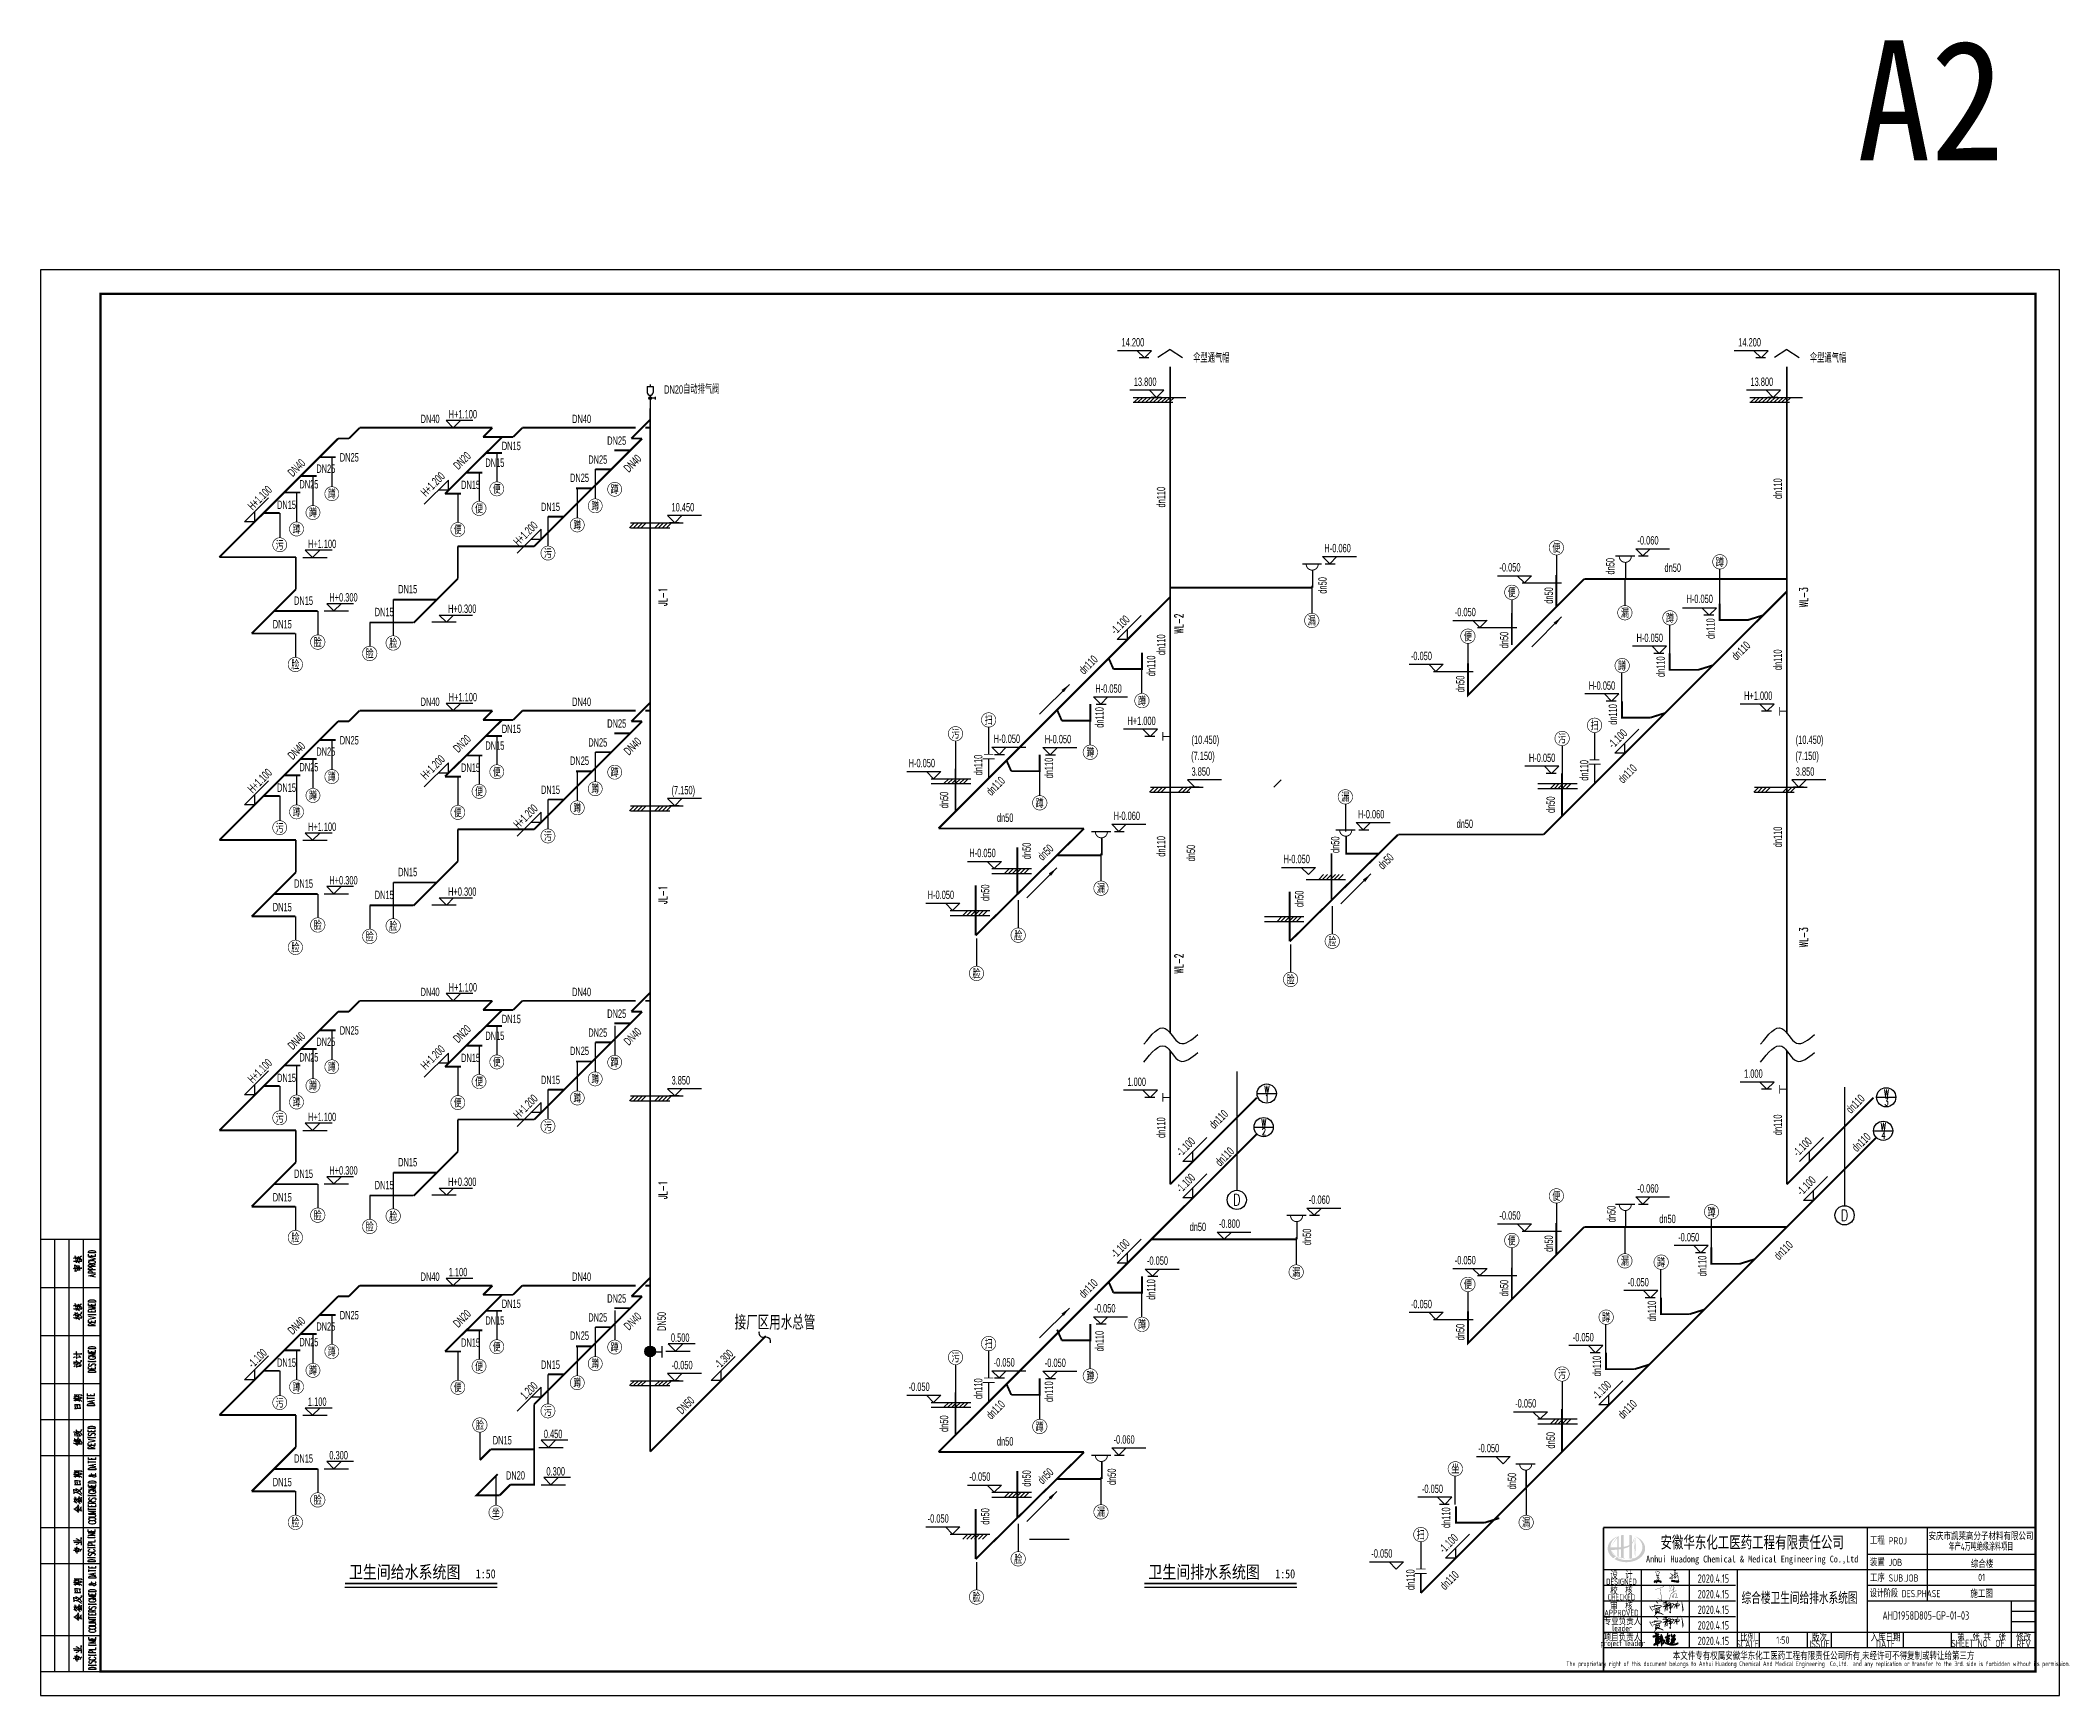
# Model space of a CAD drawing. Extents: x 6128144 to 12201635, y -1670122 to -706096.
# Drawn here: x 6236961 to 6279011, y -753340 to -718862 of the extents above; entities that cross this region are included whole.
import ezdxf
from ezdxf.enums import TextEntityAlignment as Align

# ---------------------------------------------------------------- set-up
doc = ezdxf.new("R2010")
doc.units = 0
doc.header["$LTSCALE"] = 1000
doc.header["$MEASUREMENT"] = 0
doc.linetypes.add('DASH', pattern=[0.35, 0.25, -0.1])
doc.layers.get('0').update_dxf_attribs({"linetype": 'CONTINUOUS'})
for name, color, linetype in [('AXIS', 3, 'CONTINUOUS'), ('AXIS_TEXT', 7, 'CONTINUOUS'), ('DIM_ELEV', 3, 'CONTINUOUS'), ('DIM_SYMB', 3, 'CONTINUOUS'), ('EQUIP_地漏', 7, 'CONTINUOUS'), ('EQUIP_污水', 7, 'CONTINUOUS'), ('EQUIP_给水', 7, 'CONTINUOUS'), ('GS', 3, 'CONTINUOUS'), ('PIPE-污水', 2, 'CONTINUOUS'), ('PIPE-给水', 3, 'CONTINUOUS'), ('PUB_TEXT', 7, 'CONTINUOUS'), ('PUB_TITLE', 4, 'CONTINUOUS'), ('TEXT_污水', 7, 'CONTINUOUS'), ('TEXT_给水', 7, 'CONTINUOUS'), ('TWT_DIM', 3, 'CONTINUOUS'), ('TWT_ELEV', 3, 'CONTINUOUS'), ('TWT_IDEN', 3, 'CONTINUOUS'), ('TWT_LEAD', 3, 'CONTINUOUS'), ('回水', 2, 'DASH'), ('图名', 15, 'CONTINUOUS'), ('尺寸标注', 74, 'CONTINUOUS')]:
    doc.layers.add(name, color=color, linetype=linetype)
doc.layers.add('综合楼冷水', color=151, linetype='CONTINUOUS', lineweight=80)
doc.styles.add('-宋体', font='', dxfattribs={"width": 0.8})
doc.styles.add('_TCH_AXIS', font='COMPLEX', dxfattribs={"bigfont": 'GBCBIG'})
doc.styles.add('_TWT_PIPEDN', font='yb.shx', dxfattribs={"width": 0.8, "height": 3, "bigfont": 'HZTXT.shx'})
doc.styles.add('_TWT_SANITARY', font='', dxfattribs={"width": 0.8, "height": 3.5})
doc.styles.add('_TWT_WELL', font='romans.shx', dxfattribs={"width": 0.8, "height": 3, "bigfont": 'HZTXT.shx'})
doc.styles.add('AHD', font='sceie.shx', dxfattribs={"width": 0.7, "bigfont": 'sceic.shx'})
doc.styles.add('COMPLEX', font='COMPLEX')
doc.styles.add('HZ', font='txt', dxfattribs={"bigfont": 'hztxt'})
doc.styles.add('sceie', font='sceie.shx', dxfattribs={"bigfont": 'sceic.shx'})
doc.styles.add('schuco', font='sceie.shx', dxfattribs={"width": 0.7, "bigfont": 'sceic.shx'})
doc.styles.add('TG_LINETYPE', font='SIMPLEX', dxfattribs={"width": 0.8, "height": 3, "bigfont": 'HZTXT'})
doc.styles.add('X02W-L0100$0$_TWT_SERIAL', font='SIMPLEX', dxfattribs={"width": 0.8, "height": 3.5, "bigfont": 'HZTXT'})
doc.styles.add('宋体', font='', dxfattribs={"width": 0.7})
doc.styles.get('-宋体').set_extended_font_data('SimSun')
doc.styles.get('_TWT_SANITARY').set_extended_font_data('SimSun')
doc.styles.get('宋体').set_extended_font_data('SimSun')
doc.linetypes.add('TG_J', pattern='A,2,-0.3,["J",TG_LINETYPE,S=0.1,R=0,X=-0.23,Y=-0.15],0', length=2.3)
doc.linetypes.add('TG_W', pattern='A,2,-0.3,["W",TG_LINETYPE,S=0.1,R=0,X=-0.28,Y=-0.15],0', length=2.3)
doc.dimstyles.new('AHDYQ', dxfattribs={"dimscale": 100, "dimtxt": 3, "dimasz": 2, "dimexe": 1, "dimexo": 0.625, "dimgap": 0, "dimtad": 1, "dimdec": 0, "dimzin": 1, "dimdsep": 46, "dimtxsty": 'schuco', "dimcen": 2.5, "dimclrd": 4, "dimclre": 4, "dimadec": 0, "dimazin": 0, "dimtfac": 1, "dimtdec": 0, "dimtmove": 0, "dimatfit": 3, "dimfxl": 0, "dimtolj": 1, "dimtzin": 0, "dimarcsym": 0})

msp = doc.modelspace()

# ---------------------------------------------------------------- texts
for s, height, style, width, p in [('安徽华东化工医药工程有限责任公司', 250, '宋体', 0.7, (6272608.7, -750139.6)), ('安庆市凯莱高分子材料有限公司', 150, 'sceie', 0.8, (6277373.1, -750004.5)), ('年产4万吨绝缘涂料项目', 150, 'sceie', 0.65, (6277373.1, -750222)), ('Anhui Huadong Chemical & Medical Engineering Co.,Ltd', 140, '宋体', 0.85, (6272608.7, -750514.6)), ('综合楼', 150, 'sceie', 0.8, (6277397, -750582.6)), ('DESIGNED', 125, 'AHD', 0.8, (6269886.2, -750964.6)), ('DESIGNED', 125, 'AHD', 0.8, (6269886.2, -750964.6)), ('设  计', 150, 'AHD', 0.8, (6269886.2, -750814.6)), ('设  计', 150, 'AHD', 0.8, (6269886.2, -750814.6)), ('01', 150, 'sceie', 0.8, (6277386.2, -750877.1)), ('CHECKED', 125, 'AHD', 0.8, (6269886.2, -751289.6)), ('CHECKED', 125, 'AHD', 0.8, (6269886.2, -751289.6)), ('校  核', 150, 'AHD', 0.8, (6269886.2, -751139.6)), ('校  核', 150, 'AHD', 0.8, (6269886.2, -751139.6)), ('审  核', 150, 'AHD', 0.8, (6269886.2, -751464.6)), ('审  核', 150, 'AHD', 0.8, (6269886.2, -751464.6)), ('综合楼卫生间给排水系统图', 250, 'AHD', 0.7, (6273595.7, -751294.5)), ('施工图', 150, 'sceie', 0.8, (6277386.2, -751202.1)), ('APPROVED', 125, 'AHD', 0.8, (6269886.2, -751614.6)), ('APPROVED', 125, 'AHD', 0.8, (6269886.2, -751614.6)), ('专业负责人', 150, 'AHD', 0.8, (6269907.7, -751774.6)), ('project leader', 125, 'AHD', 0.8, (6269911.2, -752264.6)), ('项目负责人', 150, 'AHD', 0.8, (6269906.2, -752114.6)), ('leader', 125, 'AHD', 0.8, (6269901.2, -751934.6)), ('SCALE', 150, 'sceie', 0.8, (6272511.2, -752264.6)), ('比例', 150, 'sceie', 0.8, (6272511.2, -752114.6)), ('1:50', 150, 'sceie', 0.8, (6273249.2, -752183)), ('ISSUE', 150, 'sceie', 0.8, (6274011.2, -752264.6)), ('版次', 150, 'sceie', 0.8, (6274011.2, -752114.6)), ('入库日期', 150, 'sceie', 0.8, (6275386.2, -752114.6)), ('DATE', 150, 'sceie', 0.8, (6275386.2, -752264.6)), ('SHEET NO  OF  ', 150, 'sceie', 0.8, (6277386.2, -752252.1)), ('第  张 共  张', 150, 'sceie', 0.8, (6277386.2, -752102.1)), ('REV', 150, 'sceie', 0.8, (6278261.2, -752264.6)), ('修改', 150, 'sceie', 0.8, (6278261.2, -752114.6)), ('The proprietary right of this document belongs to Anhui Huadong Chemical And Medical Engineering  Co.,Ltd.  and any replication or transfer to the 3rd. side is forbidden without its permission. ', 100, 'AHD', 0.8, (6274007.4, -752689.6)), ('本文件专有权属安徽华东化工医药工程有限责任公司所有,未经许可不得复制或转让给第三方', 150, 'sceie', 0.8, (6274096.8, -752514))]:
    msp.add_text(s, height=height, dxfattribs=dict(style=style, width=width)).set_placement(p, align=Align.MIDDLE)
at = {"style": 'sceie'}
for s, width, p in [('工程 PROJ', 0.8, (6275059.7, -750189.6)), ('装置 JOB', 0.8, (6275059.7, -750639.6)), ('工序 SUB.JOB', 0.8, (6275059.7, -750964.6)), ('设计阶段 DES.PHASE', 0.75, (6275059.7, -751289.6))]:
    msp.add_text(s, height=150, dxfattribs=dict(at, width=width)).set_placement(p)
at = {"style": 'sceie', "width": 0.8}
for p in [(6271800.9, -750900.3), (6271800.9, -750900.3), (6271800.9, -751225.3), (6271800.9, -751225.3), (6271800.9, -751550.3), (6271800.9, -751550.3), (6271800.9, -751875.3), (6271800.9, -751875.3), (6271800.9, -752200.3), (6271800.9, -752200.3)]:
    msp.add_attdef('2020.4.15', text='200320-02-040', height=175, dxfattribs=at).set_placement(p, align=Align.MIDDLE)
at = {"layer": 'PUB_TEXT', "style": '-宋体', "width": 0.8}
for s, height, p in [('卫生间给水系统图', 265.82, (6243386.7, -750897.4)), ('卫生间排水系统图', 265.82, (6260036, -750897.4)), ('1:50', 189.87, (6246028.5, -750897.4)), ('1:50', 189.87, (6262677.7, -750897.4))]:
    msp.add_text(s, height=height, dxfattribs=at).set_placement(p)
at = {"layer": 'TEXT_污水', "linetype": 'TG_W', "style": '_TWT_PIPEDN', "width": 0.64}
for s, p in [('14.200', (6259476.5, -725237.6, 0)), ('14.200', (6272318.8, -725237.6, 0)), ('伞型通气帽', (6260968.3, -725571.6)), ('伞型通气帽', (6273810.7, -725571.6)), ('DN20自动排气阀', (6249950, -726221.2)), ('13.800', (6259731.3, -726059.8)), ('13.800', (6272573.6, -726059.8)), ('H+1.100', (6245465.2, -726736.6, 0)), ('DN40', (6244878.8, -726832.9)), ('DN40', (6248034.7, -726832.9)), ('DN25', (6243197, -727634.5)), ('DN15', (6246571.2, -727396)), ('DN25', (6248765.2, -727286)), ('DN25', (6242707.2, -727870.6)), ('DN15', (6246227.6, -727745.7)), ('DN25', (6247990.9, -728060.2)), ('DN25', (6248370.5, -727680.6)), ('DN25', (6242355.2, -728195)), ('DN15', (6245721.9, -728206.2)), ('DN15', (6241889.3, -728622.5)), ('DN15', (6247385.9, -728665.2)), ('10.450', (6250104.9, -728673.8)), ('H+1.100', (6242532.9, -729436.6, 0)), ('H-0.060', (6263700.6, -729524.9)), ('-0.060', (6270220.6, -729363.1)), ('-0.050', (6267346.3, -729925.6)), ('dn50', (6270782.7, -729933.3)), ('H+0.300', (6242978.9, -730550.9, 0)), ('DN15', (6244412.3, -730379.4)), ('H-0.050', (6271240.5, -730581.8)), ('DN15', (6242243.4, -730619.7)), ('DN15', (6243923.1, -730856.1)), ('H+0.300', (6245451.8, -730787.3, 0)), ('-0.050', (6266415.4, -730856.5)), ('DN15', (6241801.6, -731110.1)), ('H-0.050', (6270200.9, -731393.4)), ('-0.050', (6265501.4, -731770.5)), ('H+1.100', (6245465.2, -732629.1, 0)), ('H-0.050', (6258930.7, -732450.5)), ('H-0.050', (6269206.1, -732388.2)), ('H+1.000', (6272440.6, -732598.9)), ('DN40', (6244878.8, -732725.3)), ('DN40', (6248034.7, -732725.3)), ('DN25', (6243197, -733526.9)), ('DN15', (6246571.2, -733288.4)), ('DN25', (6248765.2, -733178.4)), ('H-0.050', (6256813.6, -733495.6)), ('H-0.050', (6257877.8, -733503.5)), ('H+1.000', (6259598.3, -733122.9)), ('(10.450)', (6260933.4, -733516.7)), ('(10.450)', (6273515.8, -733516.7)), ('DN25', (6242707.2, -733763)), ('DN15', (6246227.6, -733638.1)), ('DN25', (6248370.5, -733573)), ('(7.150)', (6260926.2, -733851.3)), ('H-0.050', (6267958.7, -733892.5)), ('(7.150)', (6273508.7, -733851.3)), ('DN25', (6242355.2, -734087.4)), ('DN15', (6245721.9, -734098.7)), ('DN25', (6247990.9, -733952.7)), ('H-0.050', (6255042.3, -734002.9)), ('3.850', (6260933.7, -734179)), ('3.850', (6273516.1, -734179)), ('DN15', (6241889.3, -734514.9)), ('DN15', (6247385.9, -734557.6)), ('(7.150)', (6250104.9, -734566.2)), ('dn50', (6256880.1, -735141)), ('H-0.060', (6259310.8, -735101.1)), ('H-0.060', (6264399.1, -735067.1)), ('H+1.100', (6242532.9, -735329, 0)), ('dn50', (6266452.5, -735267.2)), ('H-0.050', (6256306.9, -735874.7)), ('H-0.050', (6262848.1, -736000.9)), ('H+0.300', (6242978.9, -736443.3, 0)), ('DN15', (6244412.3, -736271.8)), ('DN15', (6242243.4, -736512.1)), ('DN15', (6243923.1, -736748.6)), ('H+0.300', (6245451.8, -736679.8, 0)), ('H-0.050', (6255439.1, -736746.8)), ('DN15', (6241801.6, -737002.6)), ('DN40', (6244878.8, -738769.5)), ('H+1.100', (6245465.2, -738673.2, 0)), ('DN40', (6248034.7, -738769.5)), ('DN15', (6246571.2, -739332.6)), ('DN25', (6248765.2, -739222.6)), ('DN25', (6242707.2, -739807.2)), ('DN25', (6243197, -739571.1)), ('DN15', (6246227.6, -739682.3)), ('DN25', (6248370.5, -739617.2)), ('DN25', (6242355.2, -740131.6)), ('DN15', (6245721.9, -740142.8)), ('DN25', (6247990.9, -739996.8)), ('DN15', (6241889.3, -740559.1)), ('DN15', (6247385.9, -740601.8)), ('3.850', (6250104.9, -740610.4)), ('1.000', (6259598.3, -740641.2)), ('1.000', (6272440.6, -740471)), ('H+1.100', (6242532.9, -741373.2, 0)), ('DN15', (6244412.3, -742316)), ('DN15', (6242243.4, -742556.3)), ('H+0.300', (6242978.9, -742487.5, 0)), ('H+0.300', (6245451.8, -742723.9, 0)), ('DN15', (6241801.6, -743046.7)), ('DN15', (6243923.1, -742792.7)), ('-0.060', (6263375.7, -743095.5)), ('-0.060', (6270220.6, -742863.2)), ('-0.800', (6261502.6, -743595.5)), ('-0.050', (6267346.3, -743425.7)), ('dn50', (6270674, -743497.3)), ('dn50', (6260893.2, -743663.1)), ('-0.050', (6271068, -743877.1)), ('-0.050', (6260005.6, -744366.1)), ('-0.050', (6266415.4, -744356.5)), ('DN40', (6244878.8, -744700.9)), ('1.100', (6245465.2, -744604.6, 0)), ('DN40', (6248034.7, -744700.9)), ('-0.050', (6270018.2, -744814.8)), ('DN15', (6246571.2, -745264)), ('DN25', (6248765.2, -745154)), ('-0.050', (6265501.4, -745270.6)), ('DN25', (6243197, -745502.4)), ('DN15', (6246227.6, -745613.7)), ('DN25', (6248370.5, -745548.6)), ('-0.050', (6258911.9, -745359.5)), ('DN25', (6242355.2, -746063)), ('DN25', (6242707.2, -745738.6)), ('DN15', (6245721.9, -746074.2)), ('DN25', (6247990.9, -745928.2)), ('0.500', (6250091.9, -745970.6, 0)), ('-0.050', (6268872.5, -745960.6)), ('DN15', (6241889.3, -746490.5)), ('DN15', (6247385.9, -746533.2)), ('-0.050', (6250104.9, -746541.8)), ('-0.050', (6256813.6, -746486.1)), ('-0.050', (6257877.8, -746494)), ('1.100', (6242532.9, -747304.6, 0)), ('-0.050', (6255042.3, -746993.5)), ('-0.050', (6267674.2, -747339.6)), ('DN15', (6246383.3, -748107.7)), ('0.450', (6247445.1, -747976.1, 0)), ('dn50', (6256880.1, -748131.5)), ('-0.060', (6259310.8, -748091.6)), ('DN15', (6242243.4, -748487.7)), ('0.300', (6242978.9, -748418.9, 0)), ('-0.050', (6266902.9, -748271)), ('DN15', (6241801.6, -748978.1)), ('DN20', (6246656.7, -748840)), ('0.300', (6247499.4, -748755.4, 0)), ('-0.050', (6256306.9, -748865.2)), ('-0.050', (6265731.3, -749119.2)), ('-0.050', (6255439.1, -749737.3)), ('-0.050', (6264678.4, -750465.8))]:
    msp.add_text(s, height=175, dxfattribs=at).set_placement(p)
for s, rotation, p in [('DN20', 45, (6245663.4, -727818.6)), ('DN40', 45, (6242215.5, -727965.6)), ('H+1.200', 45, (6244985.3, -728377)), ('DN40', 45, (6249214.8, -727874.2)), ('H+1.100', 45, (6241384.3, -728660.1)), ('dn110', 90, (6260386.2, -728591.5)), ('dn110', 90, (6273228.5, -728413.7)), ('H+1.200', 45, (6246918.5, -729402.6)), ('dn50', 90, (6269741.9, -729987.6)), ('dn50', 90, (6263748.6, -730385.9)), ('dn50', 90, (6268459.4, -730596.2)), ('-1.100', 45, (6259352.4, -731253.4)), ('dn50', 90, (6267531.2, -731524.4)), ('dn110', 90, (6271829.6, -731329.1)), ('dn110', 90, (6260386.2, -731665.3)), ('dn110', 45, (6272285, -731788.7)), ('dn110', 90, (6273228.5, -731978.5)), ('dn110', 45, (6258693.5, -732080.7)), ('dn110', 90, (6260178.3, -732104.9)), ('dn110', 90, (6270789.9, -732122.7)), ('dn50', 90, (6266617.1, -732438.5)), ('dn110', 90, (6259103.4, -733179.8)), ('dn110', 90, (6269795.1, -733117.5)), ('DN20', 45, (6245663.4, -733711.1)), ('-1.100', 45, (6269712.8, -733622.8)), ('DN40', 45, (6242215.5, -733858)), ('H+1.200', 45, (6244985.3, -734269.4)), ('DN40', 45, (6249214.8, -733766.6)), ('dn110', 90, (6256578.4, -734170.9)), ('H+1.100', 45, (6241384.3, -734552.5)), ('dn110', 90, (6258050.5, -734232.8)), ('dn110', 90, (6269196.4, -734282.7)), ('dn110', 45, (6269920.5, -734348.7)), ('dn50', 90, (6255867.6, -734856.5)), ('dn110', 45, (6256762.2, -734607.5)), ('H+1.200', 45, (6246918.5, -735295)), ('dn50', 90, (6268499.5, -734954.3)), ('dn110', 90, (6260386.2, -735864.9)), ('dn110', 90, (6273228.5, -735668.3)), ('dn50', 90, (6257586.2, -735917.4)), ('dn50', 45, (6257832.4, -735957.9)), ('dn50', 90, (6261008.2, -735962.1)), ('dn50', 90, (6264013.2, -735788.1)), ('dn50', 45, (6264917.6, -736144.5)), ('dn50', 90, (6256723.5, -736788.3)), ('dn50', 90, (6263264.8, -736914.5)), ('DN40', 45, (6242215.5, -739902.2)), ('DN20', 45, (6245663.4, -739755.2)), ('DN40', 45, (6249214.8, -739810.8)), ('H+1.200', 45, (6244985.3, -740313.6)), ('H+1.100', 45, (6241384.3, -740596.7)), ('H+1.200', 45, (6246918.5, -741339.2)), ('dn110', 45, (6274665.4, -741226.8)), ('dn110', 90, (6260386.2, -741723.9)), ('dn110', 45, (6261406.8, -741547.5)), ('dn110', 90, (6273228.5, -741665.3)), ('-1.100', 45, (6260715.5, -742124.3)), ('-1.100', 45, (6273557.8, -742124.3)), ('dn110', 45, (6274789.8, -742025.5)), ('dn110', 45, (6261531.8, -742325.5)), ('-1.100', 45, (6260715.5, -742880.8)), ('-1.100', 45, (6273639.2, -742935.2)), ('dn50', 90, (6269764.9, -743479)), ('-1.100', 45, (6259352.4, -744243.9)), ('dn50', 90, (6263423.7, -743956.5)), ('dn50', 90, (6268459.4, -744096.2)), ('dn110', 90, (6271657, -744606.4)), ('dn110', 45, (6273168.7, -744278)), ('dn110', 45, (6258693.5, -745071.2)), ('dn110', 90, (6260178.3, -745095.5)), ('dn50', 90, (6267531.2, -745024.5)), ('DN40', 45, (6242215.5, -745833.6)), ('DN20', 45, (6245663.4, -745686.6)), ('DN40', 45, (6249214.8, -745742.2)), ('DN50', 90, (6249987.4, -745743.9)), ('dn110', 90, (6270607.3, -745544.1)), ('dn110', 90, (6259103.4, -746170.4)), ('dn50', 90, (6266617.1, -745938.5)), ('-1.100', 45, (6241384.3, -746528.1)), ('-1.300', 45, (6251098, -746546.8)), ('dn110', 90, (6269461.5, -746689.9)), ('1.200', 45, (6247060.8, -747182.2)), ('dn110', 90, (6256578.4, -747161.4)), ('-1.100', 45, (6269379.3, -747195.1)), ('DN50', 45, (6250319, -747492.8)), ('dn110', 45, (6256762.2, -747598)), ('dn110', 90, (6258050.5, -747223.3)), ('dn110', 45, (6269920.5, -747587.5)), ('dn50', 90, (6255867.6, -747847)), ('dn50', 90, (6268499.5, -748193.1)), ('dn50', 90, (6257586.6, -748987.9)), ('dn50', 45, (6257832.4, -748948.4)), ('dn50', 90, (6259358.8, -748952.6)), ('dn50', 90, (6267693.5, -749043.8)), ('dn50', 90, (6256723.5, -749778.8)), ('dn110', 90, (6266320.3, -749848.6)), ('-1.100', 45, (6266189.7, -750384.7)), ('dn110', 90, (6265578.4, -751139.6)), ('dn110', 45, (6266212.3, -751151.1))]:
    msp.add_text(s, height=175, rotation=rotation, dxfattribs=at).set_placement(p)
at = {"layer": 'TEXT_污水', "style": '_TWT_WELL', "width": 0.64}
for s, p in [('W', (6262452.1, -740784.9)), ('1', (6262462.2, -740970.5)), ('W', (6275353.3, -740861.8)), ('3', (6275363.4, -741047.4)), ('W', (6262387.5, -741482.7)), ('2', (6262397.5, -741668.3)), ('W', (6275288.7, -741559.6)), ('4', (6275298.7, -741745.2))]:
    msp.add_text(s, height=150, dxfattribs=at).set_placement(p)
at = {"layer": 'TEXT_给水', "linetype": 'Continuous', "style": '_TWT_PIPEDN', "width": 0.8}
msp.add_text('接厂区用水总管', height=300, dxfattribs=at).set_placement((6251419.1, -745717))
at = {"layer": 'TEXT_给水', "color": 4, "style": 'sceie', "width": 0.8}
msp.add_text('AHD1958D805-GP-01-03', height=175, dxfattribs=at).set_placement((6275321.7, -751757.3))
at = {"layer": 'TWT_IDEN', "color": 7, "style": '_TWT_SANITARY', "width": 0.703125}
for s, height, p, p2 in [('蹲', 165.4, (6242948.1, -728386.7), (6243113.4, -728386.7)), ('便', 165.4, (6246383.4, -728286.3), (6246548.8, -728286.3)), ('蹲', 165.4, (6248838.6, -728294.9), (6249003.9, -728294.9)), ('蹲', 165.4, (6242554.8, -728779.9), (6242720.2, -728779.9)), ('便', 165.4, (6246013.9, -728694.1), (6246179.2, -728694.1)), ('蹲', 165.4, (6248432.8, -728639.4), (6248598.2, -728639.4)), ('蹲', 165.4, (6242212.8, -729121.9), (6242378.2, -729121.9)), ('便', 165.4, (6245571.7, -729133.3), (6245737.1, -729133.3)), ('蹲', 165.4, (6248059, -729037.2), (6248224.3, -729037.2)), ('污', 169.7, (6241861.1, -729456.5), (6242030.8, -729456.5)), ('污', 169.7, (6247446.1, -729630), (6247615.8, -729630)), ('便', 169.7, (6268446.4, -729515.1, 0), (6268616.2, -729515.1, 0)), ('蹲', 169.7, (6271851.3, -729811.5), (6272021, -729811.5)), ('便', 169.7, (6267518.2, -730443.3, 0), (6267687.9, -730443.3, 0)), ('漏', 169.7, (6269873.1, -730868.4), (6270042.8, -730868.4)), ('蹲', 169.7, (6270811.6, -730978.3), (6270981.3, -730978.3)), ('漏', 169.7, (6263353.1, -731030.2), (6263522.8, -731030.2)), ('便', 169.7, (6266604.2, -731357.4, 0), (6266773.9, -731357.4, 0)), ('脸', 169.7, (6242652, -731480.1), (6242821.7, -731480.1)), ('脸', 169.7, (6243734.1, -731716.6), (6243903.8, -731716.6)), ('脸', 169.7, (6244223.3, -731498.3), (6244393, -731498.3)), ('脸', 169.7, (6242185.9, -731946.2), (6242355.6, -731946.2)), ('蹲', 169.7, (6269816.8, -731973.1), (6269986.5, -731973.1)), ('蹲', 169.7, (6259815.8, -732703.8), (6259985.5, -732703.8)), ('扫', 169.7, (6256623.7, -733101.4, 0), (6256793.4, -733101.4, 0)), ('污', 169.7, (6255933.6, -733388.8), (6256103.3, -733388.8)), ('污', 169.7, (6268565.5, -733486.6), (6268735.2, -733486.6)), ('扫', 169.7, (6269241.7, -733213.2, 0), (6269411.4, -733213.2, 0)), ('蹲', 169.7, (6258740.9, -733778.7), (6258910.6, -733778.7)), ('蹲', 165.4, (6242948.1, -734279.1), (6243113.4, -734279.1)), ('便', 165.4, (6246383.4, -734178.7), (6246548.8, -734178.7)), ('蹲', 165.4, (6248838.6, -734187.3), (6249003.9, -734187.3)), ('蹲', 165.4, (6242554.8, -734672.4), (6242720.2, -734672.4)), ('便', 165.4, (6246013.9, -734586.6), (6246179.2, -734586.6)), ('蹲', 165.4, (6248432.8, -734531.9), (6248598.2, -734531.9)), ('漏', 169.7, (6264051.6, -734703.9), (6264221.3, -734703.9)), ('蹲', 165.4, (6242212.8, -735014.4), (6242378.2, -735014.4)), ('便', 165.4, (6245571.7, -735025.8), (6245737.1, -735025.8)), ('蹲', 165.4, (6248059, -734929.6), (6248224.3, -734929.6)), ('蹲', 169.7, (6257687.9, -734831.6), (6257857.7, -734831.6)), ('污', 169.7, (6241861.1, -735348.9), (6242030.8, -735348.9)), ('污', 169.7, (6247446.1, -735522.5), (6247615.8, -735522.5)), ('漏', 169.7, (6258963.3, -736606.4), (6259133, -736606.4)), ('脸', 169.7, (6242652, -737372.5), (6242821.7, -737372.5)), ('脸', 169.7, (6243734.1, -737609), (6243903.8, -737609)), ('脸', 169.7, (6244223.3, -737390.7), (6244393, -737390.7)), ('脸', 169.7, (6257238.3, -737585), (6257408, -737585)), ('脸', 169.7, (6263779.5, -737711.1), (6263949.2, -737711.1)), ('脸', 169.7, (6242185.9, -737838.6), (6242355.6, -737838.6)), ('脸', 169.7, (6256370.5, -738380.5), (6256540.2, -738380.5)), ('脸', 169.7, (6262911.7, -738506.7), (6263081.4, -738506.7)), ('便', 165.4, (6246383.4, -740222.9), (6246548.8, -740222.9)), ('蹲', 165.4, (6248838.6, -740231.5), (6249003.9, -740231.5)), ('蹲', 165.4, (6242948.1, -740323.3), (6243113.4, -740323.3)), ('便', 165.4, (6246013.9, -740630.7), (6246179.2, -740630.7)), ('蹲', 165.4, (6248432.8, -740576), (6248598.2, -740576)), ('蹲', 165.4, (6242212.8, -741058.5), (6242378.2, -741058.5)), ('蹲', 165.4, (6242554.8, -740716.6), (6242720.2, -740716.6)), ('便', 165.4, (6245571.7, -741069.9), (6245737.1, -741069.9)), ('蹲', 165.4, (6248059, -740973.8), (6248224.3, -740973.8)), ('污', 169.7, (6241861.1, -741393.1), (6242030.8, -741393.1)), ('污', 169.7, (6247446.1, -741566.6), (6247615.8, -741566.6)), ('便', 169.7, (6268446.4, -743015.2, 0), (6268616.2, -743015.2, 0)), ('脸', 169.7, (6242652, -743416.7), (6242821.7, -743416.7)), ('脸', 169.7, (6244223.3, -743434.9), (6244393, -743434.9)), ('蹲', 169.7, (6271678.8, -743350), (6271848.5, -743350)), ('脸', 169.7, (6242185.9, -743882.8), (6242355.6, -743882.8)), ('脸', 169.7, (6243734.1, -743653.2), (6243903.8, -743653.2)), ('便', 169.7, (6267518.2, -743943.4, 0), (6267687.9, -743943.4, 0)), ('漏', 169.7, (6269873.1, -744368.5), (6270042.8, -744368.5)), ('蹲', 169.7, (6270629, -744399.7), (6270798.7, -744399.7)), ('漏', 169.7, (6263028.2, -744600.8), (6263197.9, -744600.8)), ('便', 169.7, (6266604.2, -744857.5, 0), (6266773.9, -744857.5, 0)), ('蹲', 169.7, (6259815.8, -745694.3), (6259985.5, -745694.3)), ('蹲', 169.7, (6269483.3, -745545.5), (6269653, -745545.5)), ('便', 165.4, (6246383.4, -746154.3), (6246548.8, -746154.3)), ('扫', 169.7, (6256623.7, -746091.9, 0), (6256793.4, -746091.9, 0)), ('蹲', 165.4, (6242948.1, -746254.7), (6243113.4, -746254.7)), ('便', 165.4, (6246013.9, -746562.1), (6246179.2, -746562.1)), ('蹲', 165.4, (6248432.8, -746507.4), (6248598.2, -746507.4)), ('蹲', 165.4, (6248838.6, -746162.9), (6249003.9, -746162.9)), ('污', 169.7, (6255933.6, -746379.3), (6256103.3, -746379.3)), ('蹲', 165.4, (6242212.8, -746989.9), (6242378.2, -746989.9)), ('蹲', 165.4, (6242554.8, -746647.9), (6242720.2, -746647.9)), ('蹲', 165.4, (6248059, -746905.2), (6248224.3, -746905.2)), ('蹲', 169.7, (6258740.9, -746769.2), (6258910.6, -746769.2)), ('污', 169.7, (6268565.5, -746725.5), (6268735.2, -746725.5)), ('污', 169.7, (6241861.1, -747324.5), (6242030.8, -747324.5)), ('便', 165.4, (6245571.7, -747001.3), (6245737.1, -747001.3)), ('脸', 169.7, (6246029, -747786.9), (6246198.7, -747786.9)), ('污', 169.7, (6247446.1, -747498), (6247615.8, -747498)), ('蹲', 169.7, (6257687.9, -747822.1), (6257857.7, -747822.1)), ('坐', 169.7, (6266343.7, -748697.6, 0), (6266513.4, -748697.6, 0)), ('脸', 169.7, (6242652, -749348.1), (6242821.7, -749348.1)), ('脸', 169.7, (6242185.9, -749814.2), (6242355.6, -749814.2)), ('坐', 165.4, (6246364.8, -749607.2), (6246530.2, -749607.2)), ('漏', 169.7, (6258963.3, -749596.9), (6259133, -749596.9)), ('漏', 169.7, (6267816.9, -749816), (6267986.6, -749816)), ('扫', 169.7, (6265623.7, -750070, 0), (6265793.4, -750070, 0)), ('脸', 169.7, (6257238.3, -750575.5), (6257408, -750575.5)), ('脸', 169.7, (6256370.5, -751371), (6256540.2, -751371))]:
    msp.add_text(s, height=height, dxfattribs=at).set_placement(p, p2, align=Align.FIT)
at = {"layer": 'TWT_LEAD', "color": 7, "style": 'X02W-L0100$0$_TWT_SERIAL', "width": 0.64}
for s, p in [('JL-1', (6250010.8, -730640.6)), ('WL-3', (6273771.1, -730671.9)), ('WL-2', (6260756.1, -731219.1)), ('JL-1', (6250010.8, -736847.8)), ('WL-3', (6273771.1, -737754.7)), ('WL-2', (6260756.1, -738301.9)), ('JL-1', (6250010.8, -742995))]:
    msp.add_text(s, height=175, rotation=90, dxfattribs=at).set_placement(p)
at = {"layer": '图名', "style": '宋体', "width": 0.9}
msp.add_text('  A2', height=2500, dxfattribs=at).set_placement((6271733.3, -721361.6))

# ---------------------------------------------------------------- blocks, each defined once
blk = doc.blocks.new('A$C04D97144')
for p, q in [((6, 0), (6, 180)), ((12, 0), (12, 180)), ((18, 0), (18, 180)), ((0, 160), (25, 160)), ((0, 140), (25, 140)), ((0, 120), (25, 120)), ((0, 105), (25, 105)), ((0, 90), (25, 90)), ((0, 60), (25, 60)), ((0, 45), (25, 45)), ((0, 15), (25, 15))]:
    blk.add_line(p, q)
blk.add_lwpolyline([(0, 180), (0, 0), (25, 0), (25, 180)], close=True)
for points in [[(13.81, 170.94), (13.95, 171.05), (13.92, 171.02), (17.27, 171.02), (17, 170.98), (16.72, 171.02)], [(13.86, 172.15), (14.14, 172.35), (14.27, 172.38), (14.34, 172.35)], [(14.56, 166.93), (14.41, 169.49), (14.31, 169.43), (14.77, 169.08)], [(14.77, 171.68), (14.55, 173.26), (14.52, 173.14), (14.6, 172.92)], [(14.74, 172.24), (14.91, 172.21), (15.58, 171.72), (15.62, 171.68), (15.41, 172.54)], [(14.8, 171.44), (14.97, 170.34)], [(16.18, 168.75), (16.32, 168.86), (14.97, 169.04), (15.08, 169.08), (15.27, 167.31)], [(14.99, 171.05), (15.44, 170.8), (15.79, 170.59), (16.04, 170.42), (16.29, 170.2)], [(15.02, 167.18), (15.27, 167.25), (16.53, 167.36), (16.29, 167.32), (16.18, 168.75), (16.15, 168.58), (16.21, 168.27)], [(15.05, 172.71), (15.19, 172.68), (15.62, 172.35), (15.65, 172.32), (15.93, 172.07), (16.21, 171.79), (16.46, 171.47)], [(15.19, 171.05), (15.54, 171.41)], [(15.62, 172.92), (15.82, 172.82), (16.28, 172.49), (16.56, 172.15), (16.86, 171.79), (17.09, 171.47), (17.27, 171.22)], [(15.73, 167.59), (15.62, 168.61)], [(16.39, 172.38), (16.86, 172.95), (17.09, 173.06), (16.81, 172.89)], [(22.97, 174.41), (20.03, 174.41), (20.03, 174.9), (20.17, 175.1), (20.47, 175.24), (20.72, 175.32), (21.18, 175.38), (21.87, 175.38), (22.28, 175.32), (22.58, 175.24), (22.83, 175.1), (22.97, 174.9), (22.97, 174.41), (22.97, 174.41)], [(22.97, 173), (20.03, 173), (20.03, 173.91)], [(20.03, 171.46), (22.97, 172.02), (20.03, 172.59)], [(20.03, 170.48), (20.17, 170.34), (20.47, 170.2), (20.72, 170.14), (21.18, 170.06), (21.87, 170.06), (22.28, 170.14), (22.58, 170.2), (22.83, 170.34), (22.97, 170.48), (22.97, 170.77), (22.83, 170.91), (22.58, 171.05), (22.28, 171.11), (21.87, 171.19), (21.18, 171.19), (20.72, 171.11), (20.47, 171.05), (20.17, 170.91), (20.03, 170.77), (20.03, 170.48), (20.03, 170.48)], [(22.97, 168.74), (20.03, 168.74), (20.03, 169.37), (20.17, 169.57), (20.33, 169.65), (20.58, 169.71), (20.88, 169.71), (21.18, 169.65), (21.27, 169.57), (21.43, 169.37), (21.43, 168.74)], [(22.97, 167.34), (20.03, 167.34), (20.03, 167.97), (20.17, 168.17), (20.33, 168.24), (20.58, 168.31), (21.02, 168.31), (21.27, 168.24), (21.43, 168.17), (21.57, 167.97), (21.57, 167.34)], [(21.43, 173), (21.43, 173.56)], [(21.43, 169.23), (22.97, 169.71)], [(22.97, 173), (22.97, 173.91)], [(13.78, 167.95), (14.06, 168.13), (14.27, 168.19)], [(14.27, 166.93), (14.52, 166.93), (14.71, 166.88), (14.91, 166.82), (15.05, 166.76)], [(14.66, 168.06), (14.71, 168.13), (17.28, 168.09), (17.03, 168.05), (16.72, 168.09)], [(22.97, 165.93), (20.03, 165.93), (20.03, 166.57), (20.17, 166.77), (20.33, 166.84), (20.58, 166.92), (21.02, 166.92), (21.27, 166.84), (21.43, 166.77), (21.57, 166.57), (21.57, 165.93)], [(22.97, 164.39), (20.03, 164.95), (22.97, 165.52)], [(21.98, 164.61), (21.98, 165.3)], [(13.86, 152.26), (14.14, 152.46), (14.27, 152.49), (14.34, 152.46)], [(14.77, 151.79), (14.55, 153.37), (14.52, 153.26), (14.6, 153.03)], [(14.74, 152.35), (14.91, 152.32), (15.58, 151.84), (15.62, 151.79), (15.41, 152.67)], [(14.8, 151.55), (14.97, 150.45)], [(15.05, 152.82), (15.19, 152.81), (15.62, 152.46), (15.65, 152.43), (15.93, 152.18), (16.21, 151.9), (16.46, 151.58)], [(15.19, 151.16), (15.54, 151.52)], [(15.62, 153.03), (15.82, 152.95), (16.28, 152.6), (16.56, 152.26), (16.86, 151.9), (17.09, 151.58), (17.27, 151.33)], [(16.39, 152.49), (16.86, 153.06), (17.09, 153.17), (16.81, 153)], [(22.97, 153.91), (20.03, 153.91), (20.03, 154.4), (20.17, 154.6), (20.47, 154.74), (20.72, 154.82), (21.18, 154.88), (21.87, 154.88), (22.28, 154.82), (22.58, 154.74), (22.83, 154.6), (22.97, 154.4), (22.97, 153.91), (22.97, 153.91)], [(22.97, 152.51), (20.03, 152.51), (20.03, 153.42)], [(20.03, 150.83), (22.97, 151.18), (20.03, 151.52), (22.97, 151.88), (20.03, 152.23)], [(21.43, 152.51), (21.43, 153.06)], [(22.97, 152.51), (22.97, 153.42)], [(13.81, 151.05), (13.95, 151.16), (13.92, 151.13), (17.27, 151.13), (17, 151.1), (16.72, 151.13)], [(13.81, 148.52), (14.06, 148.69), (14.23, 148.76), (14.41, 148.76)], [(13.81, 147.36), (13.98, 147.5), (13.92, 147.45), (17.27, 147.45), (17.06, 147.39), (16.78, 147.45)], [(14.71, 148.1), (14.52, 149.54), (14.49, 149.43), (14.55, 149.29)], [(14.74, 147.84), (14.94, 146.76)], [(14.91, 149.01), (15.22, 149.35), (15.36, 149.43), (15.54, 149.54)], [(14.91, 148.47), (15.13, 148.44), (15.54, 148.16), (15.82, 147.95), (15.93, 147.84)], [(14.94, 147.45), (15.33, 147.28), (15.68, 147.08), (15.99, 146.89), (16.28, 146.65)], [(14.99, 151.16), (15.44, 150.91), (15.79, 150.7), (16.04, 150.53), (16.29, 150.31)], [(15.08, 147.47), (15.44, 147.88)], [(15.33, 148.98), (15.57, 149.01), (15.96, 148.83), (16.28, 148.66), (16.53, 148.47), (16.72, 148.3), (16.92, 148.13), (17.09, 147.92), (17.27, 147.67)], [(15.73, 148.21), (15.79, 148.3), (17.09, 149.29), (17.12, 149.82), (17.03, 149.32), (16.92, 149.18)], [(22.97, 149.7), (20.03, 149.7), (20.03, 150.61)], [(20.03, 148.52), (20.03, 148.98), (20.03, 148.71), (22.89, 148.71), (22.89, 148.52), (22.89, 148.98)], [(20.03, 146.76), (22.97, 147.33), (20.03, 147.89)], [(22.97, 145.5), (20.03, 145.5), (20.03, 146.42)], [(22.97, 144.03), (20.03, 144.03), (20.03, 144.67), (20.17, 144.88), (20.33, 144.94), (20.58, 145.02), (20.88, 145.02), (21.18, 144.94), (21.27, 144.88), (21.43, 144.67), (21.43, 144.03)], [(21.43, 149.7), (21.43, 150.26)], [(21.43, 145.5), (21.43, 146.07)], [(21.43, 144.53), (22.97, 145.02)], [(22.97, 149.7), (22.97, 150.61)], [(22.97, 145.5), (22.97, 146.42)], [(22.97, 134.41), (20.03, 134.41), (20.03, 134.9), (20.17, 135.1), (20.47, 135.25), (20.72, 135.31), (21.18, 135.39), (21.87, 135.39), (22.28, 135.31), (22.58, 135.25), (22.83, 135.1), (22.97, 134.9), (22.97, 134.41), (22.97, 134.41)], [(13.78, 132.37), (13.98, 132.39), (17.28, 132.39), (17.06, 132.37), (16.78, 132.39)], [(13.86, 130.75), (14.14, 130.97), (14.28, 131.08), (14.45, 131.15)], [(13.92, 128.22), (14.17, 128.26), (14.45, 128.26), (14.71, 128.19), (14.97, 128.11), (15.13, 128), (15.27, 127.89), (15.41, 127.75)], [(13.98, 127.12), (14.38, 127.45), (14.55, 127.52)], [(14.14, 128.29), (14.09, 129.06), (14, 128.99), (14.23, 128.9), (14.42, 128.9), (14.6, 128.9), (14.8, 128.9), (14.88, 128.93), (14.97, 128.99), (14.99, 129.1), (15.02, 129.24), (15.02, 129.45), (14.99, 129.56), (14.94, 129.64)], [(15.16, 126.7), (15.05, 127.45), (14.94, 127.34), (15.16, 127.31), (16.67, 127.3), (16.78, 127.16), (16.18, 127.75)], [(15.13, 131.49), (14.99, 133.33), (14.97, 133.22), (15.02, 132.98)], [(15.13, 130.33), (15.02, 131.11), (14.97, 131.07), (16.72, 131), (16.84, 130.89), (16.04, 131.66)], [(15.51, 128.11), (15.36, 129.21), (15.27, 129.13), (15.51, 129.02), (15.79, 128.88), (16.01, 128.74), (16.21, 128.6), (16.46, 128.37), (16.7, 128.11), (16.89, 127.86), (17.03, 127.66), (17.12, 127.49)], [(15.76, 128.08), (15.76, 128.15), (17, 129.2), (17.03, 129.73), (16.95, 129.2), (16.84, 129.06)], [(22.97, 133), (20.03, 133), (20.03, 133.91)], [(22.97, 131.46), (20.03, 131.46), (22.97, 132.45), (20.03, 132.45)], [(20.72, 131.19), (20.47, 131.11), (20.17, 130.97), (20.03, 130.83), (20.03, 130.55), (20.17, 130.42), (20.47, 130.28), (20.72, 130.2), (21.18, 130.14), (21.87, 130.14), (22.28, 130.2), (22.58, 130.28), (22.83, 130.42), (22.97, 130.55), (22.97, 130.83), (22.83, 130.97), (22.58, 131.11), (22.28, 131.19), (21.87, 131.19), (21.87, 130.83)], [(20.03, 129.02), (20.03, 129.48), (20.03, 129.21), (22.89, 129.21), (22.89, 129.02), (22.89, 129.48)], [(20.47, 128.24), (20.17, 128.1), (20.03, 127.89), (20.03, 127.61), (20.17, 127.41), (20.47, 127.27), (20.72, 127.27), (21.02, 127.33), (21.18, 127.41), (21.27, 127.55), (21.57, 127.97), (21.73, 128.1), (21.87, 128.18), (22.12, 128.24), (22.58, 128.24), (22.83, 128.1), (22.97, 127.89), (22.97, 127.61), (22.83, 127.41), (22.58, 127.27)], [(22.97, 126.01), (20.03, 126.01), (20.03, 126.92)], [(21.43, 133), (21.43, 133.56)], [(21.43, 126.01), (21.43, 126.56)], [(22.97, 133), (22.97, 133.91)], [(22.97, 126.01), (22.97, 126.92)], [(22.97, 124.61), (20.03, 124.61), (20.03, 125.1), (20.17, 125.3), (20.47, 125.44), (20.72, 125.52), (21.18, 125.58), (21.87, 125.58), (22.28, 125.52), (22.58, 125.44), (22.83, 125.3), (22.97, 125.1), (22.97, 124.61), (22.97, 124.61)], [(13.75, 113.87), (13.92, 113.91), (16.13, 113.83)], [(13.92, 113.06), (14.09, 113.13), (16.21, 113.13)], [(14.14, 114.51), (14.45, 114.6), (15.08, 114.6), (15.76, 114.57), (16.18, 114.51), (16.64, 114.37), (16.92, 114.2), (17.34, 113.88)], [(14.17, 109.58), (14.45, 109.64), (15.08, 109.67), (15.73, 109.69), (15.82, 109.69), (16.28, 109.69), (16.86, 109.69), (16.67, 109.69), (16.5, 110.8), (16.7, 111.02), (16.43, 111.08), (16.1, 111.08), (15.44, 111.12), (14.77, 111.13), (14.2, 111.13), (14.28, 111.16), (14.49, 109.67)], [(14.49, 114.6), (14.34, 115.45), (14.27, 115.36), (15.13, 115.36), (15.19, 115.36), (16.46, 115.39), (16.95, 115.36), (17.23, 115.33), (17.31, 115.31), (16.95, 114.89), (17.2, 115.28)], [(14.69, 112.61), (14.52, 114.29)], [(15.16, 113.16), (15.08, 113.66)], [(15.19, 114.62), (15.11, 115.11)], [(15.51, 109.69), (15.33, 110.8), (15.3, 110.69), (15.41, 110.42)], [(15.65, 113.17), (15.57, 113.63)], [(15.93, 114.57), (15.93, 114.62), (15.85, 115.07)], [(16.29, 112.53), (16.07, 114.29), (16.04, 114.2), (16.13, 114.09)], [(16.39, 113.63), (16.72, 113.94), (16.86, 113.94), (16.61, 113.83)], [(16.46, 113.17), (16.61, 113.16), (16.89, 112.92), (17.09, 112.72), (17.23, 112.53)], [(22.54, 114.92), (19.59, 114.92), (19.59, 115.83)], [(19.59, 113.44), (19.59, 114.43)], [(19.59, 113.94), (22.54, 113.94)], [(22.54, 111.9), (19.59, 112.47), (22.54, 113.03)], [(22.54, 110.72), (19.59, 110.72), (19.59, 111.21), (19.75, 111.41), (20.05, 111.56), (20.3, 111.63), (20.75, 111.7), (21.44, 111.7), (21.85, 111.63), (22.15, 111.56), (22.4, 111.41), (22.54, 111.21), (22.54, 110.72), (22.54, 110.72)], [(21, 114.92), (21, 115.48)], [(21.55, 112.12), (21.55, 112.81)], [(22.54, 114.92), (22.54, 115.83)], [(22.86, 101.27), (19.92, 101.27), (19.92, 101.75), (20.06, 101.97), (20.36, 102.11), (20.61, 102.18), (21.07, 102.24), (21.76, 102.24), (22.17, 102.18), (22.47, 102.11), (22.72, 101.97), (22.86, 101.75), (22.86, 101.27), (22.86, 101.27)], [(13.78, 95.27), (13.95, 95.23), (14.41, 94.98), (14.45, 94.98), (14.8, 94.75), (15.08, 94.56), (15.3, 94.35), (15.51, 94.18)], [(13.84, 99.93), (14.17, 99.88), (14.63, 99.71), (15.11, 99.49), (15.41, 99.32), (15.65, 99.21), (15.85, 99.08)], [(13.84, 96.29), (14.27, 96.08), (14.6, 95.91), (14.85, 95.72), (14.91, 95.69), (15.11, 95.55)], [(14.38, 96.02), (14.41, 96.14), (14.28, 96.99), (14.23, 96.93), (14.63, 96.65), (14.97, 96.4), (15.19, 96.16), (15.4, 95.91), (15.58, 95.66), (15.71, 95.49)], [(14.49, 98.06), (14.34, 99.21), (14.27, 99.08), (15.25, 98.94), (15.25, 99.08), (15.36, 98.23), (15.11, 98.19), (15.41, 98.23), (16.7, 98.2)], [(14.66, 95.91), (14.69, 96.02), (15.71, 97.13), (15.68, 97.5), (15.68, 97.13), (15.57, 96.99)], [(14.74, 94.86), (17.23, 94.86), (17, 94.81), (16.57, 94.86)], [(14.83, 95.3), (16.46, 95.3), (16.28, 95.27), (16.13, 95.3)], [(15.16, 99.49), (14.99, 100.76), (14.97, 100.62), (15.02, 100.39)], [(15.11, 100.2), (15.27, 100.2), (15.73, 100.07), (15.99, 99.96), (16.21, 99.85), (16.42, 99.71), (16.61, 99.54), (16.81, 99.35), (16.95, 99.11), (17.09, 98.89), (17.14, 98.72), (17.2, 98.55)], [(15.41, 96.4), (15.51, 96.36), (15.54, 96.33), (15.76, 96.05), (15.96, 95.83), (16.1, 95.63)], [(15.54, 99.35), (15.57, 99.43), (17.09, 100.31), (17.12, 100.84), (17.03, 100.34), (16.86, 100.2)], [(15.76, 96.62), (15.87, 96.57), (15.93, 96.54), (16.21, 96.22), (16.24, 96.16), (16.39, 96), (16.53, 95.77), (16.67, 95.55)], [(16.81, 98.12), (16.04, 99)], [(16.1, 96.88), (16.29, 96.79), (16.57, 96.47), (16.81, 96.19), (16.95, 95.91), (17.12, 95.63), (17.23, 95.38), (17.28, 95.17)], [(22.86, 99.87), (19.92, 99.87), (19.92, 100.78)], [(20.36, 99.3), (20.06, 99.16), (19.92, 98.96), (19.92, 98.67), (20.06, 98.47), (20.36, 98.33), (20.61, 98.33), (20.91, 98.39), (21.07, 98.47), (21.16, 98.61), (21.46, 99.02), (21.62, 99.16), (21.76, 99.24), (22.01, 99.3), (22.47, 99.3), (22.72, 99.16), (22.86, 98.96), (22.86, 98.67), (22.72, 98.47), (22.47, 98.33)], [(19.92, 97.28), (19.92, 97.75), (19.92, 97.48), (22.78, 97.48), (22.78, 97.28), (22.78, 97.75)], [(19.92, 95.53), (22.86, 96.08), (19.92, 96.65)], [(22.86, 94.26), (19.92, 94.26), (19.92, 95.17)], [(22.86, 92.8), (19.92, 92.8), (19.92, 93.43), (20.06, 93.63), (20.22, 93.71), (20.47, 93.77), (20.77, 93.77), (21.07, 93.71), (21.16, 93.63), (21.32, 93.43), (21.32, 92.8)], [(21.32, 99.87), (21.32, 100.43)], [(21.32, 94.26), (21.32, 94.83)], [(21.32, 93.29), (22.86, 93.77)], [(22.86, 99.87), (22.86, 100.78)], [(22.86, 94.26), (22.86, 95.17)], [(23.05, 88.31), (20.09, 88.31), (20.09, 89.22)], [(20.09, 86.83), (20.09, 87.82)], [(20.09, 87.33), (23.05, 87.33)], [(23.05, 85.29), (20.09, 85.86), (23.05, 86.42)], [(23.05, 84.11), (20.09, 84.11), (20.09, 84.6), (20.25, 84.8), (20.55, 84.94), (20.8, 85.02), (21.26, 85.09), (21.95, 85.09), (22.34, 85.02), (22.65, 84.94), (22.89, 84.8), (23.05, 84.6), (23.05, 84.11), (23.05, 84.11)], [(21.49, 88.31), (21.49, 88.87)], [(22.04, 85.51), (22.04, 86.2)], [(23.05, 88.31), (23.05, 89.22)], [(13.75, 82.18), (13.92, 82.23), (16.13, 82.15)], [(14.14, 74.09), (14, 76.02), (13.89, 75.88), (14.06, 75.82), (14.6, 75.63), (15.13, 75.42), (15.08, 75.38), (15.08, 75.42), (14.97, 76.24), (14.88, 76.16), (15.19, 76.02), (15.47, 75.88), (15.68, 75.77), (15.85, 75.63), (16.13, 75.42), (16.35, 75.24), (16.57, 75), (16.72, 74.8), (16.89, 74.54), (17.06, 74.26), (17.2, 74.04)], [(13.92, 81.38), (14.09, 81.44), (16.21, 81.44)], [(14.14, 82.82), (14.45, 82.9), (15.08, 82.9), (15.76, 82.89), (16.18, 82.82), (16.64, 82.68), (16.92, 82.51), (17.34, 82.19)], [(14.17, 77.89), (14.45, 77.95), (15.08, 77.98), (15.73, 78), (15.82, 78), (16.28, 78), (16.86, 78), (16.67, 78), (16.5, 79.12), (16.7, 79.34), (16.43, 79.4), (16.1, 79.4), (15.44, 79.43), (14.77, 79.45), (14.2, 79.45), (14.28, 79.48), (14.49, 77.98)], [(14.49, 82.9), (14.34, 83.77), (14.27, 83.67), (15.13, 83.67), (15.19, 83.67), (16.46, 83.7), (16.95, 83.67), (17.23, 83.64), (17.31, 83.62), (16.95, 83.2), (17.2, 83.59)], [(14.69, 80.92), (14.52, 82.6)], [(15.16, 81.46), (15.08, 81.97)], [(15.19, 82.93), (15.11, 83.42)], [(15.22, 74.69), (17.12, 76.16), (17.12, 76.76), (17.06, 76.23), (17.03, 76.16), (16.81, 75.94)], [(15.51, 78), (15.33, 79.12), (15.3, 79.01), (15.41, 78.74)], [(15.65, 81.49), (15.57, 81.94)], [(15.93, 82.89), (15.93, 82.93), (15.85, 83.39)], [(16.29, 80.84), (16.07, 82.6), (16.04, 82.51), (16.13, 82.4)], [(16.39, 81.94), (16.72, 82.26), (16.86, 82.26), (16.61, 82.15)], [(16.46, 81.49), (16.61, 81.46), (16.89, 81.24), (17.09, 81.03), (17.23, 80.84)], [(21.35, 82.43), (21.26, 82.43), (21.1, 82.35), (21.1, 82.29), (21.26, 82.21), (21.49, 82.15), (22.2, 82.01), (22.65, 81.87), (22.89, 81.72), (23.05, 81.58), (23.05, 81.3), (22.89, 81.17), (22.75, 81.1), (22.5, 81.03), (22.2, 81.03), (21.95, 81.1), (21.79, 81.17), (21.26, 81.66), (21.1, 81.72), (20.8, 81.8), (20.55, 81.8), (20.25, 81.72), (20.09, 81.58), (20.25, 81.44), (20.55, 81.38), (20.8, 81.38), (21.26, 81.44), (21.65, 81.58), (22.65, 81.94), (22.89, 82.08), (23.05, 82.21), (23.05, 82.35), (22.89, 82.43), (22.75, 82.43)], [(23.05, 78.5), (20.09, 78.5), (20.09, 78.99), (20.25, 79.21), (20.55, 79.35), (20.8, 79.41), (21.26, 79.49), (21.95, 79.49), (22.34, 79.41), (22.65, 79.35), (22.89, 79.21), (23.05, 78.99), (23.05, 78.5), (23.05, 78.5)], [(23.05, 77.11), (20.09, 77.11), (20.09, 78.02)], [(23.05, 75.57), (20.09, 75.57), (23.05, 76.56), (20.09, 76.56)], [(21.49, 77.11), (21.49, 77.67)], [(23.05, 77.11), (23.05, 78.02)], [(13.89, 67.85), (14.03, 67.84), (14.49, 67.57), (14.97, 67.24), (15.27, 66.96), (15.62, 66.61), (15.93, 66.27)], [(13.92, 72), (14.06, 72.03), (14.85, 71.69)], [(13.92, 70.95), (14.12, 70.92), (14.55, 70.7), (14.88, 70.49), (15.16, 70.27)], [(14.23, 74.8), (14.38, 74.8), (14.91, 74.69), (15.22, 74.61), (15.54, 74.5), (15.87, 74.36), (16.15, 74.18), (16.5, 73.98), (16.75, 73.79), (16.98, 73.55), (17.09, 73.44)], [(14.23, 67.74), (15.76, 69.05), (15.76, 69.08), (15.79, 69.5), (15.71, 69.05), (15.57, 68.87)], [(14.49, 70.73), (14.41, 71.54)], [(14.56, 71.83), (14.42, 72.85)], [(14.52, 70.92), (14.94, 71.12)], [(14.6, 72.14), (15.05, 72.39)], [(14.85, 71.48), (14.99, 71.47), (15.51, 71.01), (15.57, 70.98), (15.82, 70.74), (16.13, 70.35), (16.28, 70.16), (16.42, 69.96)], [(15.05, 71.43), (16.13, 72.56), (16.13, 73.02), (16.1, 72.56), (15.9, 72.33)], [(15.4, 67.27), (15.4, 67.29), (15.4, 67.35), (15.27, 68.26), (15.27, 68.13), (15.33, 67.99)], [(15.76, 71.86), (15.87, 70.95)], [(16.04, 66.69), (16.07, 66.82), (15.9, 68.76), (15.87, 68.65), (15.9, 68.54)], [(16.04, 71.37), (16.46, 71.48), (16.7, 71.43), (16.39, 71.43)], [(16.07, 72.08), (16.28, 72.08), (17.06, 71.75)], [(16.13, 67.63), (16.24, 67.6), (16.78, 67.18), (17.09, 66.93), (17.12, 66.83), (16.86, 68.4), (16.39, 67.99)], [(16.28, 70.84), (16.64, 70.98), (16.81, 70.98), (16.57, 70.95)], [(16.86, 68.4), (17, 68.51), (17.17, 68.59)], [(17.14, 70.46), (17, 72.63), (17, 72.49), (17.03, 72.17)], [(20.8, 75.28), (20.55, 75.22), (20.25, 75.08), (20.09, 74.94), (20.09, 74.65), (20.25, 74.51), (20.55, 74.37), (20.8, 74.31), (21.26, 74.23), (21.95, 74.23), (22.34, 74.31), (22.65, 74.37), (22.89, 74.51), (23.05, 74.65), (23.05, 74.94), (22.89, 75.08), (22.65, 75.22), (22.34, 75.28), (21.95, 75.28), (21.95, 74.94)], [(20.55, 72.35), (20.25, 72.2), (20.09, 72), (20.09, 71.72), (20.25, 71.51), (20.55, 71.37), (20.8, 71.37), (21.1, 71.43), (21.26, 71.51), (21.35, 71.65), (21.65, 72.06), (21.79, 72.2), (21.95, 72.28), (22.2, 72.35), (22.65, 72.35), (22.89, 72.2), (23.05, 72), (23.05, 71.72), (22.89, 71.51), (22.65, 71.37)], [(23.05, 70.04), (20.09, 70.04), (20.09, 70.66), (20.25, 70.88), (20.39, 70.95), (20.64, 71.03), (20.94, 71.03), (21.26, 70.95), (21.35, 70.88), (21.49, 70.66), (21.49, 70.04)], [(23.05, 68.7), (20.09, 68.7), (20.09, 69.61)], [(20.09, 67.24), (20.09, 68.21)], [(20.09, 67.73), (23.05, 67.73)], [(20.11, 73.11), (20.11, 73.59), (20.11, 73.32), (22.95, 73.32), (22.95, 73.11), (22.95, 73.59)], [(21.49, 70.52), (23.05, 71.03)], [(21.49, 68.7), (21.49, 69.27)], [(23.05, 68.7), (23.05, 69.61)], [(22.81, 58.27), (19.86, 58.27), (19.86, 59.18)], [(23.05, 65.76), (20.09, 65.76), (23.05, 66.75), (20.09, 66.75)], [(20.09, 64.44), (22.2, 64.44), (22.65, 64.51), (22.89, 64.65), (23.05, 64.85), (23.05, 64.99), (22.89, 65.21), (22.65, 65.35), (22.2, 65.42), (20.09, 65.42)], [(20.09, 63.39), (20.25, 63.25), (20.55, 63.11), (20.8, 63.05), (21.26, 62.97), (21.95, 62.97), (22.34, 63.05), (22.65, 63.11), (22.89, 63.25), (23.05, 63.39), (23.05, 63.67), (22.89, 63.81), (22.65, 63.94), (22.34, 64.02), (21.95, 64.08), (21.26, 64.08), (20.8, 64.02), (20.55, 63.94), (20.25, 63.81), (20.09, 63.67), (20.09, 63.39), (20.09, 63.39)], [(20.8, 62.68), (20.55, 62.62), (20.25, 62.48), (20.09, 62.34), (20.09, 62.06), (20.25, 61.91), (20.55, 61.77), (20.8, 61.71), (21.26, 61.63), (21.95, 61.63), (22.34, 61.71), (22.65, 61.77), (22.89, 61.91), (23.05, 62.06), (23.05, 62.34), (22.89, 62.48), (22.65, 62.62), (22.34, 62.68)], [(22.81, 58.27), (22.81, 59.18)], [(13.84, 50.54), (14.06, 50.56), (15.11, 50.34), (16.04, 50.08), (15.99, 50.02), (15.79, 51.39), (15.71, 51.36), (16.84, 50.68)], [(13.86, 54.53), (14.09, 54.59), (17.03, 54.53)], [(14.06, 53.82), (14.31, 53.87), (17.06, 53.87)], [(14.74, 49.71), (14.55, 51.5), (14.55, 51.39), (14.6, 51.18)], [(14.8, 55.44), (15.16, 55.38), (15.71, 55.02), (16.28, 54.56)], [(14.91, 53.02), (15.85, 53.43), (16.15, 53.48)], [(15.36, 49.2), (15.19, 52.03), (15.16, 51.89), (15.19, 51.72)], [(16.46, 50.05), (16.7, 50.4), (16.84, 50.62), (16.98, 50.87), (17.09, 51.01), (17.23, 51.11)], [(17.12, 52.63), (16.98, 55.83), (16.95, 55.69), (17, 55.38)], [(22.81, 56.73), (19.86, 56.73), (22.81, 57.72), (19.86, 57.72)], [(19.86, 54.07), (22.81, 54.07), (22.81, 54.91)], [(22.81, 52.6), (19.86, 52.6), (19.86, 53.23), (20.01, 53.45), (20.16, 53.51), (20.41, 53.59), (20.86, 53.59), (21.11, 53.51), (21.26, 53.45), (21.41, 53.23), (21.41, 52.6)], [(20.56, 50.85), (20.31, 50.78), (20.01, 50.65), (19.86, 50.51), (19.86, 50.23), (20.01, 50.08), (20.31, 49.94), (20.56, 49.88), (21.02, 49.8), (21.71, 49.8), (22.1, 49.88), (22.42, 49.94), (22.65, 50.08), (22.81, 50.23), (22.81, 50.51), (22.65, 50.65), (22.42, 50.78), (22.1, 50.85)], [(19.87, 55.68), (19.87, 56.15), (19.87, 55.88), (22.72, 55.88), (22.72, 55.68), (22.72, 56.15)], [(19.87, 51.48), (19.87, 51.95), (19.87, 51.69), (22.72, 51.69), (22.72, 51.48), (22.72, 51.95)], [(21.26, 58.27), (21.26, 58.83)], [(20.31, 49.31), (20.01, 49.17), (19.86, 48.97), (19.86, 48.69), (20.01, 48.47), (20.31, 48.34), (20.56, 48.34), (20.86, 48.4), (21.02, 48.47), (21.11, 48.61), (21.41, 49.03), (21.55, 49.17), (21.71, 49.24), (21.96, 49.31), (22.42, 49.31), (22.65, 49.17), (22.81, 48.97), (22.81, 48.69), (22.65, 48.47), (22.42, 48.34)], [(22.81, 45.67), (19.86, 45.67), (19.86, 46.16), (20.01, 46.38), (20.31, 46.52), (20.56, 46.58), (21.02, 46.66), (21.71, 46.66), (22.1, 46.58), (22.42, 46.52), (22.65, 46.38), (22.81, 46.16), (22.81, 45.67), (22.81, 45.67)], [(19.87, 47.29), (19.87, 47.74), (19.87, 47.48), (22.72, 47.48), (22.72, 47.29), (22.72, 47.74)], [(23.13, 43.08), (20.19, 43.08), (20.19, 43.99)], [(20.19, 41.62), (20.19, 42.59)], [(20.19, 42.1), (23.13, 42.1)], [(21.59, 43.08), (21.59, 43.64)], [(23.13, 43.08), (23.13, 43.99)], [(13.75, 37.17), (13.92, 37.23), (16.13, 37.14)], [(13.92, 36.39), (14.09, 36.43), (16.21, 36.43)], [(14.14, 37.83), (14.45, 37.91), (15.08, 37.91), (15.76, 37.88), (16.18, 37.83), (16.64, 37.69), (16.92, 37.52), (17.34, 37.2)], [(14.17, 32.9), (14.45, 32.95), (15.08, 32.98), (15.73, 33.01), (15.82, 33.01), (16.28, 33.01), (16.86, 33.01), (16.67, 33.01), (16.5, 34.11), (16.7, 34.34), (16.43, 34.39), (16.1, 34.39), (15.44, 34.42), (14.77, 34.45), (14.2, 34.45), (14.28, 34.49), (14.49, 32.98)], [(14.49, 37.91), (14.34, 38.76), (14.27, 38.68), (15.13, 38.68), (15.19, 38.68), (16.46, 38.71), (16.95, 38.68), (17.23, 38.65), (17.31, 38.62), (16.95, 38.19), (17.2, 38.59)], [(14.69, 35.93), (14.52, 37.6)], [(15.16, 36.46), (15.08, 36.98)], [(15.19, 37.94), (15.11, 38.43)], [(15.51, 33.01), (15.33, 34.11), (15.3, 34), (15.41, 33.75)], [(15.65, 36.5), (15.57, 36.95)], [(15.93, 37.88), (15.93, 37.94), (15.85, 38.4)], [(16.29, 35.84), (16.07, 37.6), (16.04, 37.52), (16.13, 37.41)], [(16.39, 36.95), (16.72, 37.27), (16.86, 37.27), (16.61, 37.14)], [(16.46, 36.5), (16.61, 36.46), (16.89, 36.24), (17.09, 36.04), (17.23, 35.84)], [(23.13, 40.08), (20.19, 40.63), (23.13, 41.19)], [(23.13, 38.88), (20.19, 38.88), (20.19, 39.37), (20.33, 39.58), (20.63, 39.72), (20.88, 39.79), (21.33, 39.86), (22.03, 39.86), (22.43, 39.79), (22.73, 39.72), (22.98, 39.58), (23.13, 39.37), (23.13, 38.88), (23.13, 38.88)], [(21.43, 37.2), (21.33, 37.2), (21.18, 37.12), (21.18, 37.06), (21.33, 36.98), (21.59, 36.92), (22.28, 36.78), (22.73, 36.64), (22.98, 36.5), (23.13, 36.35), (23.13, 36.09), (22.98, 35.95), (22.83, 35.87), (22.58, 35.8), (22.28, 35.8), (22.03, 35.87), (21.88, 35.95), (21.33, 36.43), (21.18, 36.5), (20.88, 36.57), (20.63, 36.57), (20.33, 36.5), (20.19, 36.35), (20.33, 36.21), (20.63, 36.15), (20.88, 36.15), (21.33, 36.21), (21.73, 36.35), (22.73, 36.72), (22.98, 36.86), (23.13, 36.98), (23.13, 37.12), (22.98, 37.2), (22.83, 37.2)], [(23.13, 33.28), (20.19, 33.28), (20.19, 33.78), (20.33, 33.98), (20.63, 34.12), (20.88, 34.19), (21.33, 34.27), (22.03, 34.27), (22.43, 34.19), (22.73, 34.12), (22.98, 33.98), (23.13, 33.78), (23.13, 33.28), (23.13, 33.28)], [(22.14, 40.28), (22.14, 40.97)], [(14.14, 29.1), (14, 31.03), (13.89, 30.89), (14.06, 30.82), (14.6, 30.62), (15.13, 30.43), (15.08, 30.37), (15.08, 30.43), (14.97, 31.25), (14.88, 31.17), (15.19, 31.03), (15.47, 30.89), (15.68, 30.76), (15.85, 30.62), (16.13, 30.43), (16.35, 30.23), (16.57, 30.01), (16.72, 29.8), (16.89, 29.55), (17.06, 29.27), (17.2, 29.03)], [(13.92, 26.99), (14.06, 27.02), (14.85, 26.69)], [(13.92, 25.95), (14.12, 25.92), (14.55, 25.69), (14.88, 25.5), (15.16, 25.26)], [(14.23, 29.8), (14.38, 29.8), (14.91, 29.69), (15.22, 29.6), (15.54, 29.49), (15.87, 29.35), (16.15, 29.18), (16.5, 28.99), (16.75, 28.78), (16.98, 28.56), (17.09, 28.45)], [(14.49, 25.72), (14.41, 26.55)], [(14.56, 26.83), (14.42, 27.86)], [(14.52, 25.92), (14.94, 26.13)], [(14.6, 27.15), (15.05, 27.4)], [(14.85, 26.49), (14.99, 26.46), (15.51, 26), (15.57, 25.99), (15.82, 25.75), (16.13, 25.36), (16.28, 25.15), (16.42, 24.97)], [(15.05, 26.43), (16.13, 27.57), (16.13, 28.01), (16.1, 27.57), (15.9, 27.34)], [(15.22, 29.69), (17.12, 31.17), (17.12, 31.77), (17.06, 31.22), (17.03, 31.17), (16.81, 30.93)], [(15.76, 26.85), (15.87, 25.95)], [(16.04, 26.38), (16.46, 26.49), (16.7, 26.43), (16.39, 26.43)], [(16.07, 27.09), (16.28, 27.09), (17.06, 26.74)], [(16.28, 25.84), (16.64, 25.99), (16.81, 25.99), (16.57, 25.95)], [(17.14, 25.47), (17, 27.62), (17, 27.48), (17.03, 27.16)], [(23.13, 31.88), (20.19, 31.88), (20.19, 32.79)], [(23.13, 30.34), (20.19, 30.34), (23.13, 31.33), (20.19, 31.33)], [(20.88, 30.06), (20.63, 29.99), (20.33, 29.85), (20.19, 29.71), (20.19, 29.43), (20.33, 29.29), (20.63, 29.14), (20.88, 29.08), (21.33, 29.02), (22.03, 29.02), (22.43, 29.08), (22.73, 29.14), (22.98, 29.29), (23.13, 29.43), (23.13, 29.71), (22.98, 29.85), (22.73, 29.99), (22.43, 30.06), (22.03, 30.06), (22.03, 29.71)], [(20.19, 27.89), (20.19, 28.36), (20.19, 28.09), (23.05, 28.09), (23.05, 27.89), (23.05, 28.36)], [(20.63, 27.12), (20.33, 26.98), (20.19, 26.77), (20.19, 26.49), (20.33, 26.28), (20.63, 26.14), (20.88, 26.14), (21.18, 26.21), (21.33, 26.28), (21.43, 26.43), (21.73, 26.83), (21.88, 26.98), (22.03, 27.05), (22.28, 27.12), (22.73, 27.12), (22.98, 26.98), (23.13, 26.77), (23.13, 26.49), (22.98, 26.28), (22.73, 26.14)], [(23.13, 24.81), (20.19, 24.81), (20.19, 25.44), (20.33, 25.66), (20.49, 25.72), (20.74, 25.8), (21.04, 25.8), (21.33, 25.72), (21.43, 25.66), (21.59, 25.44), (21.59, 24.81)], [(21.59, 31.88), (21.59, 32.44)], [(21.59, 25.3), (23.13, 25.8)], [(23.13, 31.88), (23.13, 32.79)], [(13.89, 22.86), (14.03, 22.83), (14.49, 22.58), (14.97, 22.23), (15.27, 21.95), (15.62, 21.62), (15.93, 21.27)], [(14.23, 22.75), (15.76, 24.05), (15.76, 24.09), (15.79, 24.51), (15.71, 24.05), (15.57, 23.88)], [(15.4, 22.26), (15.4, 22.29), (15.4, 22.36), (15.27, 23.25), (15.27, 23.14), (15.33, 23)], [(16.04, 21.7), (16.07, 21.81), (15.9, 23.77), (15.87, 23.66), (15.9, 23.54)], [(16.13, 22.64), (16.24, 22.61), (16.78, 22.18), (17.09, 21.93), (17.12, 21.84), (16.86, 23.39), (16.39, 23)], [(16.86, 23.39), (17, 23.52), (17.17, 23.6)], [(23.13, 23.49), (20.19, 23.49), (20.19, 24.38)], [(20.19, 22.01), (20.19, 22.99)], [(20.19, 22.5), (23.13, 22.5)], [(23.13, 20.54), (20.19, 20.54), (23.13, 21.52), (20.19, 21.52)], [(20.19, 19.22), (22.28, 19.22), (22.73, 19.28), (22.98, 19.42), (23.13, 19.62), (23.13, 19.77), (22.98, 19.99), (22.73, 20.13), (22.28, 20.19), (20.19, 20.19)], [(20.19, 18.16), (20.33, 18.02), (20.63, 17.88), (20.88, 17.82), (21.33, 17.74), (22.03, 17.74), (22.43, 17.82), (22.73, 17.88), (22.98, 18.02), (23.13, 18.16), (23.13, 18.45), (22.98, 18.59), (22.73, 18.73), (22.43, 18.79), (22.03, 18.85), (21.33, 18.85), (20.88, 18.79), (20.63, 18.73), (20.33, 18.59), (20.19, 18.45), (20.19, 18.16), (20.19, 18.16)], [(20.88, 17.46), (20.63, 17.39), (20.33, 17.25), (20.19, 17.11), (20.19, 16.83), (20.33, 16.69), (20.63, 16.54), (20.88, 16.48), (21.33, 16.42), (22.03, 16.42), (22.43, 16.48), (22.73, 16.54), (22.98, 16.69), (23.13, 16.83), (23.13, 17.11), (22.98, 17.25), (22.73, 17.39), (22.43, 17.46)], [(21.59, 23.49), (21.59, 24.04)], [(23.13, 23.49), (23.13, 24.38)], [(13.86, 9.54), (14.09, 9.59), (17.03, 9.54)], [(14.06, 8.82), (14.31, 8.88), (17.06, 8.88)], [(14.8, 10.43), (15.16, 10.39), (15.71, 10.01), (16.28, 9.55)], [(14.91, 8.03), (15.85, 8.42), (16.15, 8.49)], [(17.12, 7.64), (16.98, 10.84), (16.95, 10.7), (17, 10.39)], [(23.13, 13.43), (20.19, 13.43), (20.19, 14.35)], [(23.13, 11.89), (20.19, 11.89), (23.13, 12.87), (20.19, 12.87)], [(20.19, 10.84), (20.19, 11.31), (20.19, 11.05), (23.05, 11.05), (23.05, 10.84), (23.05, 11.31)], [(20.19, 9.24), (23.13, 9.24), (23.13, 10.07)], [(23.13, 7.76), (20.19, 7.76), (20.19, 8.39), (20.33, 8.61), (20.49, 8.67), (20.74, 8.75), (21.18, 8.75), (21.43, 8.67), (21.59, 8.61), (21.73, 8.39), (21.73, 7.76)], [(21.59, 13.43), (21.59, 14)], [(23.13, 13.43), (23.13, 14.35)], [(13.84, 5.53), (14.06, 5.56), (15.11, 5.34), (16.04, 5.08), (15.99, 5.03), (15.79, 6.38), (15.71, 6.37), (16.84, 5.67)], [(14.74, 4.72), (14.55, 6.51), (14.55, 6.38), (14.6, 6.19)], [(15.36, 4.2), (15.19, 7.04), (15.16, 6.9), (15.19, 6.73)], [(16.46, 5.06), (16.7, 5.39), (16.84, 5.63), (16.98, 5.88), (17.09, 6.02), (17.23, 6.1)], [(20.19, 6.65), (20.19, 7.12), (20.19, 6.85), (23.05, 6.85), (23.05, 6.65), (23.05, 7.12)], [(20.88, 6.02), (20.63, 5.94), (20.33, 5.8), (20.19, 5.66), (20.19, 5.39), (20.33, 5.25), (20.63, 5.11), (20.88, 5.03), (21.33, 4.97), (22.03, 4.97), (22.43, 5.03), (22.73, 5.11), (22.98, 5.25), (23.13, 5.39), (23.13, 5.66), (22.98, 5.8), (22.73, 5.94), (22.43, 6.02)], [(20.63, 4.48), (20.33, 4.34), (20.19, 4.12), (20.19, 3.85), (20.33, 3.63), (20.63, 3.49), (20.88, 3.49), (21.18, 3.57), (21.33, 3.63), (21.43, 3.77), (21.73, 4.2), (21.88, 4.34), (22.03, 4.4), (22.28, 4.48), (22.73, 4.48), (22.98, 4.34), (23.13, 4.12), (23.13, 3.85), (22.98, 3.63), (22.73, 3.49)], [(20.19, 2.45), (20.19, 2.91), (20.19, 2.64), (23.05, 2.64), (23.05, 2.45), (23.05, 2.91)], [(23.13, 0.84), (20.19, 0.84), (20.19, 1.32), (20.33, 1.54), (20.63, 1.67), (20.88, 1.75), (21.33, 1.81), (22.03, 1.81), (22.43, 1.75), (22.73, 1.67), (22.98, 1.54), (23.13, 1.32), (23.13, 0.84), (23.13, 0.84)]]:
    blk.add_lwpolyline(points)
blk = doc.blocks.new('A$C1BD43FEB')
blk.add_blockref('A$C04D97144', (0, 0))
blk = doc.blocks.new('GXED01100007000C')
blk.add_blockref('A$C1BD43FEB', (-25, 0))
blk = doc.blocks.new('*X2335')
at = {"color": 0}
for p, q in [((1016747, -364861), (1016792, -364816)), ((1016747, -364870), (1016751, -364865)), ((1016748, -364879), (1016761, -364865)), ((1016750, -364848), (1016779, -364819)), ((1016751, -364865), (1016801, -364816)), ((1016751, -364886), (1016771, -364865)), ((1016754, -364892), (1016781, -364865)), ((1016758, -364898), (1016790, -364865)), ((1016761, -364865), (1016809, -364817)), ((1016763, -364903), (1016800, -364865)), ((1016768, -364907), (1016810, -364865)), ((1016771, -364865), (1016817, -364820)), ((1016775, -364910), (1016820, -364865)), ((1016781, -364865), (1016823, -364823)), ((1016782, -364913), (1016829, -364865)), ((1016789, -364915), (1016839, -364865)), ((1016790, -364865), (1016829, -364827)), ((1016799, -364915), (1016846, -364868)), ((1016800, -364865), (1016834, -364832)), ((1016810, -364865), (1016838, -364837)), ((1016810, -364913), (1016844, -364880)), ((1016820, -364865), (1016841, -364844)), ((1016829, -364865), (1016844, -364851)), ((1016839, -364865), (1016846, -364859))]:
    blk.add_line(p, q, dxfattribs=at)
blk = doc.blocks.new('$TWTSYS$00000426')
for points, const_width in [([(-100, 500), (100, 500)], 20), ([(0, 407), (0, 0)], 30), ([(-125, 407), (125, 407)], 20)]:
    blk.add_lwpolyline(points, dxfattribs=dict(const_width=const_width))
at = {"style": 'HZ', "width": 0.7, "flags": 1}
for tag in ['UNIT', 'SPEC', 'WHAT']:
    blk.add_attdef(tag, (0, 0), '', height=0.001, dxfattribs=at)
blk = doc.blocks.new('$TWTSYS$00000079')
blk.add_line((-212, 500), (188, 500))
at = {"const_width": 20}
blk.add_lwpolyline([(-134, 500, 1.067664), (116, 500)], format="xyb", dxfattribs=at)
at = {"const_width": 30}
blk.add_lwpolyline([(0, 367), (0, 0)], dxfattribs=at)
at = {"style": 'HZ', "width": 0.7, "flags": 1}
for tag in ['UNIT', 'WHAT', 'SPEC']:
    blk.add_attdef(tag, (0, 0), '', height=0.001, dxfattribs=at)
blk = doc.blocks.new('_AXISO')
blk.add_circle((0, 0), 0.5)
at = {"layer": 'AXIS_TEXT', "style": 'COMPLEX', "width": 1.041667}
blk.add_attdef('A', text='', height=0.56, dxfattribs=at).set_placement((-0.25, -0.28), (0.25, -0.28), align=Align.FIT)
blk = doc.blocks.new('$ATTACHMENT$00000073')
at = {"const_width": 20}
for points in [[(0, 0), (150, 0)], [(150, 90), (150, -90)]]:
    blk.add_lwpolyline(points, dxfattribs=at)
blk = doc.blocks.new('$TwtSys$00000132')
at = {"elevation": 0}
blk.add_lwpolyline([(7, -101, -0.575183), (0, 0, 0.604745), (-11, 101, 16.924828)], format="xyb", dxfattribs=at)
blk = doc.blocks.new('韩超')
h = blk.add_hatch(color=256)
h.dxf.hatch_style = 1
h.paths.add_polyline_path([(0.787849, 0.514197), (0.777955, 0.527898), (0.77346, 0.562754), (0.78123, 0.586063), (0.805739, 0.61125), (0.805739, 0.625142), (0.819631, 0.625142), (0.818004, 0.635027), (0.823773, 0.643681), (0.833523, 0.64598), (0.860867, 0.674873), (0.870953, 0.696725), (0.875199, 0.736279), (0.836353, 0.74757), (0.816903, 0.753127), (0.777955, 0.764063), (0.777955, 0.777955), (0.791847, 0.777955), (0.791847, 0.819631), (0.801775, 0.820971), (0.80763, 0.824875), (0.812685, 0.833523), (0.832189, 0.847055), (0.839321, 0.866071), (0.833523, 0.889091), (0.791847, 0.889091), (0.776856, 0.916298), (0.7735, 0.934755), (0.777955, 0.965498), (0.770329, 0.984025), (0.756314, 0.993368), (0.736279, 0.993282), (0.716867, 0.977277), (0.713907, 0.950644), (0.729333, 0.930768), (0.740061, 0.911103), (0.737625, 0.891618), (0.722387, 0.875199), (0.694603, 0.875199), (0.683489, 0.864086), (0.677932, 0.858529), (0.666819, 0.847415), (0.638572, 0.845181), (0.624291, 0.842325), (0.597358, 0.833523), (0.597358, 0.791847), (0.643081, 0.794876), (0.666726, 0.800787), (0.708495, 0.819631), (0.708495, 0.833523), (0.736279, 0.833523), (0.736279, 0.791847), (0.718733, 0.774249), (0.705317, 0.767541), (0.680711, 0.764063), (0.680711, 0.750171), (0.666819, 0.750171), (0.658732, 0.72359), (0.639033, 0.708815), (0.61125, 0.708495), (0.596777, 0.690733), (0.592946, 0.675409), (0.597358, 0.652926), (0.623512, 0.642026), (0.64687, 0.646697), (0.666819, 0.666819), (0.722387, 0.666819), (0.738834, 0.631134), (0.742077, 0.608437), (0.736279, 0.569574), (0.708495, 0.569574), (0.682162, 0.535076), (0.663824, 0.519794), (0.625142, 0.500114), (0.625142, 0.47233), (0.61125, 0.47233), (0.589715, 0.441777), (0.574435, 0.428025), (0.54179, 0.409816), (0.527664, 0.400538), (0.510468, 0.403404), (0.500114, 0.416762), (0.500114, 0.569574), (0.524623, 0.594762), (0.532393, 0.618071), (0.527898, 0.652926), (0.514006, 0.652926), (0.514006, 0.847415), (0.500114, 0.847415), (0.500114, 0.875199), (0.486416, 0.877514), (0.478388, 0.883536), (0.47233, 0.896037), (0.438162, 0.892345), (0.420863, 0.888021), (0.388977, 0.875199), (0.388977, 0.847415), (0.375085, 0.847415), (0.379444, 0.836821), (0.376971, 0.826928), (0.368139, 0.819631), (0.356965, 0.793593), (0.353947, 0.778504), (0.354247, 0.750171), (0.337644, 0.741703), (0.330222, 0.726858), (0.333409, 0.708495), (0.347301, 0.708495), (0.347301, 0.666819), (0.332737, 0.655189), (0.327028, 0.643772), (0.326463, 0.625142), (0.32344, 0.619715), (0.327253, 0.612088), (0.333409, 0.61125), (0.333409, 0.583466), (0.305625, 0.583466), (0.302565, 0.667178), (0.306887, 0.710398), (0.326463, 0.791847), (0.3234, 0.8474), (0.32482, 0.875797), (0.333409, 0.930768), (0.375085, 0.930768), (0.375085, 0.94466), (0.430654, 0.94466), (0.482374, 0.970498), (0.50707, 0.987931), (0.548736, 1.028012), (0.542559, 1.028676), (0.538615, 1.036564), (0.54179, 1.041904), (0.514006, 1.041904), (0.514006, 1.055796), (0.462884, 1.052445), (0.433869, 1.058893), (0.388977, 1.08358), (0.305625, 1.08358), (0.305625, 1.139148), (0.281985, 1.161307), (0.266841, 1.170393), (0.236165, 1.180825), (0.238399, 1.152578), (0.241255, 1.138297), (0.250057, 1.111364), (0.263949, 1.111364), (0.263949, 1.041904), (0.277841, 1.041904), (0.277841, 0.930768), (0.250057, 0.930768), (0.200194, 0.90821), (0.175186, 0.897095), (0.125028, 0.875199), (0.097454, 0.881715), (0.078516, 0.877928), (0.055568, 0.861307), (0.050109, 0.847376), (0.0559, 0.8329), (0.06946, 0.826577), (0.152955, 0.845407), (0.194635, 0.855133), (0.277841, 0.875199), (0.277841, 0.708495), (0.266727, 0.675154), (0.261171, 0.658483), (0.250057, 0.625142), (0.255939, 0.530696), (0.258718, 0.483462), (0.263949, 0.388977), (0.286969, 0.38318), (0.305985, 0.390311), (0.319517, 0.409816), (0.344599, 0.428141), (0.359268, 0.435475), (0.388977, 0.444546), (0.388977, 0.458438), (0.40287, 0.458438), (0.40287, 0.416762), (0.388977, 0.416762), (0.340729, 0.364454), (0.31168, 0.341215), (0.250057, 0.305625), (0.250057, 0.291733), (0.236165, 0.291733), (0.231424, 0.268639), (0.217583, 0.254798), (0.194489, 0.250057), (0.194489, 0.236165), (0.180597, 0.236165), (0.148793, 0.216524), (0.134276, 0.200394), (0.118082, 0.166705), (0.127514, 0.14947), (0.152825, 0.145854), (0.166705, 0.159759), (0.185336, 0.17447), (0.198563, 0.17943), (0.222273, 0.180597), (0.222273, 0.194489), (0.277841, 0.194489), (0.311245, 0.220472), (0.333233, 0.229896), (0.375085, 0.236165), (0.375085, 0.250057), (0.40287, 0.250057), (0.420685, 0.221738), (0.422698, 0.197582), (0.409816, 0.166705), (0.396068, 0.142401), (0.398473, 0.118345), (0.416762, 0.097244), (0.43433, 0.097627), (0.444154, 0.100901), (0.458438, 0.111136), (0.458438, 0.263949), (0.47233, 0.263949), (0.524193, 0.298154), (0.552768, 0.312442), (0.61125, 0.333409), (0.61125, 0.40287), (0.621931, 0.39652), (0.637706, 0.404407), (0.639034, 0.416762), (0.680711, 0.416762), (0.680711, 0.430654), (0.736279, 0.430654), (0.736279, 0.416762), (0.750171, 0.416762), (0.750171, 0.305625), (0.735269, 0.297653), (0.731714, 0.276323), (0.743225, 0.263949), (0.754517, 0.192544), (0.755945, 0.155413), (0.750171, 0.083352), (0.791847, 0.083352), (0.791847, 0.263949), (0.833523, 0.263949), (0.837499, 0.253205), (0.852744, 0.249394), (0.861307, 0.257003), (0.883535, 0.265338), (0.894648, 0.269506), (0.916876, 0.277841), (0.916876, 0.291733), (0.94466, 0.291733), (0.969894, 0.324902), (0.982398, 0.341574), (1.007174, 0.375085), (1.032146, 0.402761), (1.041693, 0.421855), (1.04885, 0.458438), (1.055218, 0.477023), (1.053221, 0.491001), (1.041904, 0.50706), (0.972444, 0.54179), (0.910919, 0.546316), (0.877697, 0.541786), (0.819631, 0.520952), (0.805828, 0.5112)])
h.paths.add_polyline_path([(0.791847, 0.458438), (0.805739, 0.458438), (0.82241, 0.469551), (0.847415, 0.486222), (1.000228, 0.486222), (1.003038, 0.45197), (0.997988, 0.431769), (0.97939, 0.40287), (0.948039, 0.36501), (0.929334, 0.347744), (0.889091, 0.319517), (0.889091, 0.305625), (0.805739, 0.305625), (0.805739, 0.291733), (0.791847, 0.291733)], flags=16)
h.paths.add_polyline_path([(0.750171, 0.500114), (0.736279, 0.500114), (0.725165, 0.489), (0.719608, 0.483443), (0.708495, 0.47233), (0.694603, 0.47233), (0.694603, 0.486222), (0.688447, 0.48706), (0.684633, 0.494686), (0.687657, 0.500114), (0.701182, 0.516386), (0.715167, 0.52238), (0.736279, 0.520952), (0.736943, 0.514775), (0.744831, 0.510831), (0.750171, 0.514006)], flags=16)
h.paths.add_polyline_path([(0.791847, 0.666819), (0.793521, 0.674497), (0.785633, 0.682384), (0.777955, 0.680711), (0.777955, 0.694603), (0.791847, 0.694603), (0.792194, 0.70849), (0.806202, 0.718996), (0.819631, 0.715441), (0.833192, 0.709118), (0.838982, 0.694641), (0.833523, 0.680711), (0.805739, 0.680711), (0.805739, 0.666819)], flags=16)
h.paths.add_polyline_path([(0.527898, 0.361193), (0.527898, 0.333409), (0.517217, 0.339759), (0.501443, 0.331871), (0.500114, 0.319517), (0.458438, 0.319517), (0.458438, 0.347301), (0.466116, 0.345628), (0.474003, 0.353515), (0.47233, 0.361193)], flags=16)
h.paths.add_polyline_path([(0.47233, 0.40287), (0.47233, 0.388977), (0.430654, 0.388977), (0.42898, 0.396656), (0.436867, 0.404543), (0.444546, 0.40287), (0.444546, 0.430654), (0.458438, 0.430654), (0.452088, 0.419973), (0.459976, 0.404198)], flags=16)
h.paths.add_polyline_path([(0.47233, 0.604304), (0.464836, 0.588169), (0.458643, 0.580427), (0.444546, 0.569574), (0.444546, 0.555682), (0.430654, 0.555682), (0.432327, 0.548004), (0.42444, 0.540117), (0.416762, 0.54179), (0.416762, 0.527898), (0.40287, 0.527898), (0.39467, 0.507807), (0.386422, 0.49791), (0.368139, 0.486222), (0.333409, 0.486222), (0.327612, 0.509242), (0.334743, 0.528258), (0.354247, 0.54179), (0.384775, 0.569612), (0.400056, 0.583504), (0.430654, 0.61125), (0.446814, 0.616197), (0.458647, 0.614224)], flags=16)
h.paths.add_polyline_path([(0.458438, 0.666819), (0.426908, 0.659351), (0.410404, 0.649448), (0.388977, 0.625142), (0.361193, 0.625142), (0.354844, 0.635823), (0.362731, 0.651598), (0.375085, 0.652926), (0.375085, 0.722387), (0.390598, 0.753922), (0.396359, 0.771203), (0.40287, 0.805739), (0.416762, 0.805739), (0.416762, 0.833523), (0.430654, 0.833523), (0.434629, 0.844267), (0.449874, 0.848078), (0.458438, 0.840469), (0.459102, 0.834292), (0.466989, 0.830348), (0.47233, 0.833523), (0.47233, 0.764063), (0.458438, 0.764063)], flags=16)
h.paths.add_polyline_path([(0.40287, 0.347301), (0.40287, 0.305625), (0.388977, 0.305625), (0.360889, 0.27915), (0.342496, 0.268422), (0.305625, 0.257003), (0.294367, 0.254885), (0.286778, 0.256782), (0.277841, 0.263949), (0.277841, 0.277841), (0.291733, 0.277841), (0.319459, 0.305683), (0.333352, 0.319575), (0.361193, 0.347301)], flags=16)
h.paths.add_polyline_path([(0.430654, 1.000228), (0.416762, 1.000228), (0.39813, 0.985517), (0.384903, 0.980557), (0.361193, 0.97939), (0.347067, 0.970112), (0.329871, 0.972978), (0.319517, 0.986336), (0.319517, 1.055796), (0.347301, 1.055796), (0.376072, 1.035613), (0.395527, 1.029128), (0.430654, 1.028012)], flags=16)
h = blk.add_hatch(color=256)
h.dxf.hatch_style = 1
h.paths.add_polyline_path([(1.542018, 0.208381), (1.519791, 0.219494), (1.508677, 0.225051), (1.48645, 0.236165), (1.416989, 0.236165), (1.371255, 0.264232), (1.344642, 0.274582), (1.291961, 0.284787), (1.328443, 0.335457), (1.345237, 0.362046), (1.375313, 0.416762), (1.391241, 0.446575), (1.394603, 0.466747), (1.389205, 0.500114), (1.375313, 0.500114), (1.375313, 0.514006), (1.291961, 0.514006), (1.291961, 0.527898), (1.305853, 0.527898), (1.359796, 0.576664), (1.385101, 0.603375), (1.430881, 0.659873), (1.430881, 0.722387), (1.386427, 0.71683), (1.3642, 0.714052), (1.319745, 0.708495), (1.319745, 0.694603), (1.291961, 0.694603), (1.291961, 0.833523), (1.31926, 0.838693), (1.334923, 0.85044), (1.347529, 0.875199), (1.381781, 0.872389), (1.401982, 0.877439), (1.430881, 0.896037), (1.450883, 0.906123), (1.460131, 0.922307), (1.458666, 0.94466), (1.401114, 0.937345), (1.371819, 0.928557), (1.319745, 0.902983), (1.319745, 0.889091), (1.278069, 0.889091), (1.278069, 0.958552), (1.291961, 0.958552), (1.291961, 1.139148), (1.285806, 1.138304), (1.281086, 1.140664), (1.278069, 1.146094), (1.267308, 1.150023), (1.257931, 1.147679), (1.250285, 1.139148), (1.250285, 1.000228), (1.236393, 1.000228), (1.236393, 0.861307), (1.208609, 0.861307), (1.168183, 0.824416), (1.138053, 0.811024), (1.08358, 0.805739), (1.087939, 0.795145), (1.085465, 0.785252), (1.076634, 0.777955), (1.071121, 0.771113), (1.075065, 0.759282), (1.08358, 0.757117), (1.122533, 0.76519), (1.141984, 0.769358), (1.180825, 0.777955), (1.180825, 0.791847), (1.208609, 0.791847), (1.208609, 0.805739), (1.250285, 0.805739), (1.250285, 0.708495), (1.236393, 0.708495), (1.236393, 0.652926), (1.203973, 0.631977), (1.187234, 0.622213), (1.15304, 0.604304), (1.15304, 0.548736), (1.229739, 0.588318), (1.266619, 0.612432), (1.333637, 0.666819), (1.375313, 0.666819), (1.366995, 0.654381), (1.363975, 0.646831), (1.361421, 0.632088), (1.335054, 0.599814), (1.316435, 0.58585), (1.278069, 0.569574), (1.278069, 0.555682), (1.264177, 0.555682), (1.26415, 0.539965), (1.25211, 0.527924), (1.236393, 0.527898), (1.236393, 0.514006), (1.222501, 0.514006), (1.219217, 0.502022), (1.216226, 0.496039), (1.208609, 0.486222), (1.191149, 0.488205), (1.17971, 0.484393), (1.166932, 0.47233), (1.166932, 0.430654), (1.200708, 0.424307), (1.223469, 0.429997), (1.250285, 0.451492), (1.27048, 0.461183), (1.283894, 0.46286), (1.305853, 0.458438), (1.305853, 0.47233), (1.333637, 0.47233), (1.333637, 0.458438), (1.339793, 0.4576), (1.343606, 0.449973), (1.340583, 0.444546), (1.32937, 0.406076), (1.316213, 0.38634), (1.285015, 0.361193), (1.229447, 0.305625), (1.187056, 0.302553), (1.163204, 0.307323), (1.125256, 0.326463), (1.114566, 0.33576), (1.096818, 0.332211), (1.090526, 0.319517), (1.102438, 0.292491), (1.113943, 0.279343), (1.139148, 0.263949), (1.194983, 0.265062), (1.223561, 0.262204), (1.278069, 0.250057), (1.289183, 0.238943), (1.294739, 0.233386), (1.305853, 0.222273), (1.320568, 0.231877), (1.341519, 0.224893), (1.347529, 0.208381), (1.389205, 0.208381), (1.389205, 0.194489), (1.439628, 0.1998), (1.468259, 0.195028), (1.514234, 0.173651), (1.635959, 0.161998), (1.69773, 0.160594), (1.819859, 0.166705), (1.833779, 0.185933), (1.852296, 0.192877), (1.875427, 0.187543), (1.930995, 0.198656), (1.958779, 0.204213), (2.014348, 0.215327), (2.025534, 0.209917), (2.039748, 0.217024), (2.042132, 0.229219), (2.049428, 0.23805), (2.059322, 0.240524), (2.069916, 0.236165), (2.069916, 0.250057), (2.083808, 0.250057), (2.098401, 0.26772), (2.118188, 0.272666), (2.139376, 0.263949), (2.133917, 0.27788), (2.139708, 0.292356), (2.153268, 0.298679), (2.133073, 0.308371), (2.119659, 0.310047), (2.0977, 0.305625), (2.086586, 0.294512), (2.08103, 0.288955), (2.069916, 0.277841), (2.042132, 0.277841), (2.042132, 0.263949), (1.946785, 0.245868), (1.899372, 0.234712), (1.805967, 0.208381)])
h = blk.add_hatch(color=256)
h.dxf.hatch_style = 1
h.paths.add_polyline_path([(1.831635, 0.573795), (1.812227, 0.549535), (1.792075, 0.500114), (1.762292, 0.496094), (1.744726, 0.484384), (1.729561, 0.458438), (1.700075, 0.463546), (1.684975, 0.469586), (1.6601, 0.486222), (1.637668, 0.49978), (1.627728, 0.515685), (1.62537, 0.54179), (1.603143, 0.54179), (1.592029, 0.54179), (1.569802, 0.54179), (1.586675, 0.509854), (1.593737, 0.492906), (1.604532, 0.458438), (1.621804, 0.436498), (1.61886, 0.407063), (1.597586, 0.388977), (1.597586, 0.375085), (1.55591, 0.375085), (1.536306, 0.36578), (1.526798, 0.35437), (1.52118, 0.333409), (1.537185, 0.313997), (1.563818, 0.311038), (1.583694, 0.326463), (1.614401, 0.331156), (1.630976, 0.339443), (1.653154, 0.361193), (1.667046, 0.361193), (1.708723, 0.361193), (1.720352, 0.375758), (1.731769, 0.381467), (1.750399, 0.382031), (1.77782, 0.376762), (1.791938, 0.37535), (1.819859, 0.375085), (1.821199, 0.385013), (1.825102, 0.390868), (1.833751, 0.395924), (1.815429, 0.411271), (1.805589, 0.418299), (1.785129, 0.430654), (1.829593, 0.491137), (1.853312, 0.520437), (1.903211, 0.57652), (1.923495, 0.606919), (1.927312, 0.631729), (1.917103, 0.666819), (1.904326, 0.678881), (1.892887, 0.682694), (1.875427, 0.680711), (1.875427, 0.650148), (1.875427, 0.634867), (1.875427, 0.604304)])
h = blk.add_hatch(color=256)
h.dxf.hatch_style = 1
h.paths.add_polyline_path([(1.611478, 0.625142), (1.597547, 0.630601), (1.583071, 0.624811), (1.576748, 0.61125), (1.572819, 0.60049), (1.575163, 0.591112), (1.583694, 0.583466), (1.61855, 0.578971), (1.641859, 0.586741), (1.667046, 0.61125), (1.680938, 0.61125), (1.722615, 0.61125), (1.737208, 0.628913), (1.756995, 0.63386), (1.778183, 0.625142), (1.778183, 0.639034), (1.833751, 0.639034), (1.833751, 0.655705), (1.833751, 0.66404), (1.833751, 0.680711), (1.805967, 0.680711), (1.792075, 0.680711), (1.764291, 0.680711), (1.764291, 0.666819), (1.722615, 0.666819), (1.717058, 0.655705), (1.714279, 0.650148), (1.708723, 0.639034), (1.69483, 0.639034), (1.680938, 0.639034), (1.678868, 0.661339), (1.688455, 0.678116), (1.708723, 0.687657), (1.768692, 0.728785), (1.795922, 0.757527), (1.833751, 0.819631), (1.839429, 0.846829), (1.850907, 0.862133), (1.875427, 0.875199), (1.888443, 0.91196), (1.890032, 0.934206), (1.882373, 0.972444), (1.876196, 0.973108), (1.872252, 0.980995), (1.875427, 0.986336), (1.861535, 0.986336), (1.819859, 0.986336), (1.796859, 0.959188), (1.781933, 0.947248), (1.750399, 0.930768), (1.750399, 0.916876), (1.736507, 0.916876), (1.71031, 0.882162), (1.682751, 0.868382), (1.639262, 0.868253), (1.61591, 0.897042), (1.610049, 0.922442), (1.618424, 0.958552), (1.629264, 0.984285), (1.6309, 1.000642), (1.62537, 1.028012), (1.602888, 1.032424), (1.587563, 1.028593), (1.569802, 1.01412), (1.562035, 0.958817), (1.56513, 0.927869), (1.583694, 0.875199), (1.595758, 0.853473), (1.601336, 0.842318), (1.611478, 0.819631), (1.650742, 0.818134), (1.671448, 0.821092), (1.708723, 0.833523), (1.714279, 0.844637), (1.717058, 0.850194), (1.722615, 0.861307), (1.740978, 0.85812), (1.755823, 0.865542), (1.764291, 0.882145), (1.764955, 0.888322), (1.772842, 0.892266), (1.778183, 0.889091), (1.778183, 0.902983), (1.792075, 0.902983), (1.803189, 0.919654), (1.808745, 0.927989), (1.819859, 0.94466), (1.847643, 0.94466), (1.847643, 0.916876), (1.817381, 0.887163), (1.804962, 0.866982), (1.792075, 0.826577), (1.753545, 0.774398), (1.730689, 0.750113), (1.680938, 0.708495), (1.641359, 0.690689), (1.621854, 0.667284)])
for p, q in [((0.055568, 0.861307), (0.050109, 0.847376)), ((0.050109, 0.847376), (0.0559, 0.8329)), ((0.078516, 0.877928), (0.055568, 0.861307)), ((0.0559, 0.8329), (0.06946, 0.826577)), ((0.06946, 0.826577), (0.152955, 0.845407)), ((0.097454, 0.881715), (0.078516, 0.877928)), ((0.125028, 0.875199), (0.097454, 0.881715)), ((0.134276, 0.200394), (0.118082, 0.166705)), ((0.118082, 0.166705), (0.127514, 0.14947)), ((0.175186, 0.897095), (0.125028, 0.875199)), ((0.127514, 0.14947), (0.152825, 0.145854)), ((0.148793, 0.216524), (0.134276, 0.200394)), ((0.180597, 0.236165), (0.148793, 0.216524)), ((0.152825, 0.145854), (0.166705, 0.159759)), ((0.152955, 0.845407), (0.194635, 0.855133)), ((0.166705, 0.159759), (0.185336, 0.17447)), ((0.200194, 0.90821), (0.175186, 0.897095)), ((0.194489, 0.236165), (0.180597, 0.236165)), ((0.185336, 0.17447), (0.198563, 0.17943)), ((0.217583, 0.254798), (0.194489, 0.250057)), ((0.194489, 0.250057), (0.194489, 0.236165)), ((0.194635, 0.855133), (0.277841, 0.875199)), ((0.198563, 0.17943), (0.222273, 0.180597)), ((0.250057, 0.930768), (0.200194, 0.90821)), ((0.231424, 0.268639), (0.217583, 0.254798)), ((0.222273, 0.194489), (0.277841, 0.194489)), ((0.222273, 0.194489), (0.222273, 0.180597)), ((0.236165, 0.291733), (0.231424, 0.268639)), ((0.266841, 1.170393), (0.236165, 1.180825)), ((0.236165, 1.180825), (0.238399, 1.152578)), ((0.250057, 0.291733), (0.236165, 0.291733)), ((0.238399, 1.152578), (0.241255, 1.138297)), ((0.241255, 1.138297), (0.250057, 1.111364)), ((0.263949, 1.111364), (0.250057, 1.111364)), ((0.277841, 0.930768), (0.250057, 0.930768)), ((0.261171, 0.658483), (0.250057, 0.625142)), ((0.250057, 0.625142), (0.255939, 0.530696)), ((0.31168, 0.341215), (0.250057, 0.305625)), ((0.250057, 0.305625), (0.250057, 0.291733)), ((0.255939, 0.530696), (0.258718, 0.483462)), ((0.258718, 0.483462), (0.263949, 0.388977)), ((0.266727, 0.675154), (0.261171, 0.658483)), ((0.263949, 1.111364), (0.263949, 1.041904)), ((0.263949, 1.041904), (0.277841, 1.041904)), ((0.263949, 0.388977), (0.286969, 0.38318)), ((0.277841, 0.708495), (0.266727, 0.675154)), ((0.281985, 1.161307), (0.266841, 1.170393)), ((0.277841, 1.041904), (0.277841, 0.930768)), ((0.277841, 0.875199), (0.277841, 0.708495)), ((0.291733, 0.277841), (0.277841, 0.277841)), ((0.277841, 0.277841), (0.277841, 0.263949)), ((0.277841, 0.263949), (0.286778, 0.256782)), ((0.277841, 0.194489), (0.311245, 0.220472)), ((0.305625, 1.139148), (0.281985, 1.161307)), ((0.286778, 0.256782), (0.294367, 0.254885)), ((0.286969, 0.38318), (0.305985, 0.390311)), ((0.291733, 0.277841), (0.319459, 0.305683)), ((0.294367, 0.254885), (0.305625, 0.257003)), ((0.302565, 0.667178), (0.306887, 0.710398)), ((0.305625, 0.583466), (0.302565, 0.667178)), ((0.305625, 1.08358), (0.305625, 1.139148)), ((0.388977, 1.08358), (0.305625, 1.08358)), ((0.333409, 0.583466), (0.305625, 0.583466)), ((0.342496, 0.268422), (0.305625, 0.257003)), ((0.305985, 0.390311), (0.319517, 0.409816)), ((0.306887, 0.710398), (0.326463, 0.791847)), ((0.311245, 0.220472), (0.333233, 0.229896)), ((0.340729, 0.364454), (0.31168, 0.341215)), ((0.319459, 0.305683), (0.333352, 0.319575)), ((0.319517, 0.986336), (0.319517, 1.055796)), ((0.347301, 1.055796), (0.319517, 1.055796)), ((0.319517, 0.986336), (0.329871, 0.972978)), ((0.319517, 0.409816), (0.344599, 0.428141)), ((0.3234, 0.8474), (0.32482, 0.875797)), ((0.326463, 0.791847), (0.3234, 0.8474)), ((0.326463, 0.625142), (0.32344, 0.619715)), ((0.32344, 0.619715), (0.327253, 0.612088)), ((0.32482, 0.875797), (0.333409, 0.930768)), ((0.327028, 0.643772), (0.326463, 0.625142)), ((0.332737, 0.655189), (0.327028, 0.643772)), ((0.327253, 0.612088), (0.333409, 0.61125)), ((0.334743, 0.528258), (0.327612, 0.509242)), ((0.327612, 0.509242), (0.333409, 0.486222)), ((0.329871, 0.972978), (0.347067, 0.970112)), ((0.337644, 0.741703), (0.330222, 0.726858)), ((0.330222, 0.726858), (0.333409, 0.708495)), ((0.347301, 0.666819), (0.332737, 0.655189)), ((0.333233, 0.229896), (0.375085, 0.236165)), ((0.333352, 0.319575), (0.361193, 0.347301)), ((0.333409, 0.930768), (0.375085, 0.930768)), ((0.347301, 0.708495), (0.333409, 0.708495)), ((0.333409, 0.61125), (0.333409, 0.583466)), ((0.333409, 0.486222), (0.368139, 0.486222)), ((0.334743, 0.528258), (0.354247, 0.54179)), ((0.354247, 0.750171), (0.337644, 0.741703)), ((0.388977, 0.416762), (0.340729, 0.364454)), ((0.342496, 0.268422), (0.360889, 0.27915)), ((0.344599, 0.428141), (0.359268, 0.435475)), ((0.347067, 0.970112), (0.361193, 0.97939)), ((0.347301, 1.055796), (0.376072, 1.035613)), ((0.347301, 0.708495), (0.347301, 0.666819)), ((0.356965, 0.793593), (0.353947, 0.778504)), ((0.353947, 0.778504), (0.354247, 0.750171)), ((0.384775, 0.569612), (0.354247, 0.54179)), ((0.362731, 0.651598), (0.354844, 0.635823)), ((0.361193, 0.625142), (0.354844, 0.635823)), ((0.368139, 0.819631), (0.356965, 0.793593)), ((0.359268, 0.435475), (0.388977, 0.444546)), ((0.388977, 0.305625), (0.360889, 0.27915)), ((0.361193, 0.97939), (0.384903, 0.980557)), ((0.361193, 0.625142), (0.388977, 0.625142)), ((0.40287, 0.347301), (0.361193, 0.347301)), ((0.375085, 0.652926), (0.362731, 0.651598)), ((0.376971, 0.826928), (0.368139, 0.819631)), ((0.386422, 0.49791), (0.368139, 0.486222)), ((0.375085, 0.930768), (0.375085, 0.94466)), ((0.430654, 0.94466), (0.375085, 0.94466)), ((0.388977, 0.847415), (0.375085, 0.847415)), ((0.375085, 0.847415), (0.379444, 0.836821)), ((0.375085, 0.722387), (0.390598, 0.753922)), ((0.375085, 0.722387), (0.375085, 0.652926)), ((0.375085, 0.250057), (0.40287, 0.250057)), ((0.375085, 0.250057), (0.375085, 0.236165)), ((0.376072, 1.035613), (0.395527, 1.029128)), ((0.379444, 0.836821), (0.376971, 0.826928)), ((0.384775, 0.569612), (0.400056, 0.583504)), ((0.384903, 0.980557), (0.39813, 0.985517)), ((0.39467, 0.507807), (0.386422, 0.49791)), ((0.433869, 1.058893), (0.388977, 1.08358)), ((0.420863, 0.888021), (0.388977, 0.875199)), ((0.388977, 0.875199), (0.388977, 0.847415)), ((0.410404, 0.649448), (0.388977, 0.625142)), ((0.388977, 0.458438), (0.40287, 0.458438)), ((0.388977, 0.444546), (0.388977, 0.458438)), ((0.40287, 0.416762), (0.388977, 0.416762)), ((0.388977, 0.305625), (0.40287, 0.305625)), ((0.396359, 0.771203), (0.390598, 0.753922)), ((0.40287, 0.527898), (0.39467, 0.507807)), ((0.395527, 1.029128), (0.430654, 1.028012)), ((0.409816, 0.166705), (0.396068, 0.142401)), ((0.396068, 0.142401), (0.398473, 0.118345)), ((0.396359, 0.771203), (0.40287, 0.805739)), ((0.416762, 1.000228), (0.39813, 0.985517)), ((0.398473, 0.118345), (0.416762, 0.097244)), ((0.430654, 0.61125), (0.400056, 0.583504)), ((0.40287, 0.805739), (0.416762, 0.805739)), ((0.40287, 0.527898), (0.416762, 0.527898)), ((0.40287, 0.458438), (0.40287, 0.416762)), ((0.40287, 0.347301), (0.40287, 0.305625)), ((0.40287, 0.250057), (0.420685, 0.221738)), ((0.422698, 0.197582), (0.409816, 0.166705)), ((0.410404, 0.649448), (0.426908, 0.659351)), ((0.430654, 1.000228), (0.416762, 1.000228)), ((0.416762, 0.833523), (0.416762, 0.805739)), ((0.430654, 0.833523), (0.416762, 0.833523)), ((0.416762, 0.54179), (0.416762, 0.527898)), ((0.416762, 0.54179), (0.42444, 0.540117)), ((0.416762, 0.097244), (0.43433, 0.097627)), ((0.420685, 0.221738), (0.422698, 0.197582)), ((0.438162, 0.892345), (0.420863, 0.888021)), ((0.432327, 0.548004), (0.42444, 0.540117)), ((0.426908, 0.659351), (0.458438, 0.666819)), ((0.42898, 0.396656), (0.436867, 0.404543)), ((0.430654, 0.388977), (0.42898, 0.396656)), ((0.430654, 1.028012), (0.430654, 1.000228)), ((0.430654, 0.94466), (0.482374, 0.970498)), ((0.434629, 0.844267), (0.430654, 0.833523)), ((0.446814, 0.616197), (0.430654, 0.61125)), ((0.432327, 0.548004), (0.430654, 0.555682)), ((0.444546, 0.555682), (0.430654, 0.555682)), ((0.47233, 0.388977), (0.430654, 0.388977)), ((0.462884, 1.052445), (0.433869, 1.058893)), ((0.43433, 0.097627), (0.444154, 0.100901)), ((0.449874, 0.848078), (0.434629, 0.844267)), ((0.436867, 0.404543), (0.444546, 0.40287)), ((0.47233, 0.896037), (0.438162, 0.892345)), ((0.444154, 0.100901), (0.458438, 0.111136)), ((0.444546, 0.569574), (0.458643, 0.580427)), ((0.444546, 0.569574), (0.444546, 0.555682)), ((0.444546, 0.430654), (0.458438, 0.430654)), ((0.444546, 0.40287), (0.444546, 0.430654)), ((0.458647, 0.614224), (0.446814, 0.616197)), ((0.458438, 0.840469), (0.449874, 0.848078)), ((0.452088, 0.419973), (0.458438, 0.430654)), ((0.452088, 0.419973), (0.459976, 0.404198)), ((0.458438, 0.840469), (0.459102, 0.834292)), ((0.47233, 0.764063), (0.458438, 0.764063)), ((0.458438, 0.666819), (0.458438, 0.764063)), ((0.466116, 0.345628), (0.458438, 0.347301)), ((0.458438, 0.319517), (0.458438, 0.347301)), ((0.500114, 0.319517), (0.458438, 0.319517)), ((0.458438, 0.263949), (0.47233, 0.263949)), ((0.458438, 0.111136), (0.458438, 0.263949)), ((0.458643, 0.580427), (0.464836, 0.588169)), ((0.458647, 0.614224), (0.47233, 0.604304)), ((0.466989, 0.830348), (0.459102, 0.834292)), ((0.459976, 0.404198), (0.47233, 0.40287)), ((0.514006, 1.055796), (0.462884, 1.052445)), ((0.47233, 0.604304), (0.464836, 0.588169)), ((0.466116, 0.345628), (0.474003, 0.353515)), ((0.47233, 0.833523), (0.466989, 0.830348)), ((0.478388, 0.883536), (0.47233, 0.896037)), ((0.47233, 0.833523), (0.47233, 0.764063)), ((0.47233, 0.40287), (0.47233, 0.388977)), ((0.47233, 0.361193), (0.474003, 0.353515)), ((0.527898, 0.361193), (0.47233, 0.361193)), ((0.47233, 0.263949), (0.524193, 0.298154)), ((0.486416, 0.877514), (0.478388, 0.883536)), ((0.482374, 0.970498), (0.50707, 0.987931)), ((0.500114, 0.875199), (0.486416, 0.877514)), ((0.500114, 0.875199), (0.500114, 0.847415)), ((0.514006, 0.847415), (0.500114, 0.847415)), ((0.500114, 0.569574), (0.524623, 0.594762)), ((0.500114, 0.416762), (0.500114, 0.569574)), ((0.510468, 0.403404), (0.500114, 0.416762)), ((0.501443, 0.331871), (0.500114, 0.319517)), ((0.501443, 0.331871), (0.517217, 0.339759)), ((0.50707, 0.987931), (0.548736, 1.028012)), ((0.527664, 0.400538), (0.510468, 0.403404)), ((0.514006, 1.041904), (0.514006, 1.055796)), ((0.54179, 1.041904), (0.514006, 1.041904)), ((0.514006, 0.652926), (0.514006, 0.847415)), ((0.527898, 0.652926), (0.514006, 0.652926)), ((0.517217, 0.339759), (0.527898, 0.333409)), ((0.524193, 0.298154), (0.552768, 0.312442)), ((0.524623, 0.594762), (0.532393, 0.618071)), ((0.54179, 0.409816), (0.527664, 0.400538)), ((0.532393, 0.618071), (0.527898, 0.652926)), ((0.527898, 0.333409), (0.527898, 0.361193)), ((0.538615, 1.036564), (0.54179, 1.041904)), ((0.542559, 1.028676), (0.538615, 1.036564)), ((0.574435, 0.428025), (0.54179, 0.409816)), ((0.548736, 1.028012), (0.542559, 1.028676)), ((0.552768, 0.312442), (0.61125, 0.333409)), ((0.589715, 0.441777), (0.574435, 0.428025)), ((0.61125, 0.47233), (0.589715, 0.441777)), ((0.596777, 0.690733), (0.592946, 0.675409)), ((0.592946, 0.675409), (0.597358, 0.652926)), ((0.61125, 0.708495), (0.596777, 0.690733)), ((0.624291, 0.842325), (0.597358, 0.833523)), ((0.597358, 0.833523), (0.597358, 0.791847)), ((0.597358, 0.791847), (0.643081, 0.794876)), ((0.597358, 0.652926), (0.623512, 0.642026)), ((0.639033, 0.708815), (0.61125, 0.708495)), ((0.625142, 0.47233), (0.61125, 0.47233)), ((0.61125, 0.333409), (0.61125, 0.40287)), ((0.61125, 0.40287), (0.621931, 0.39652)), ((0.621931, 0.39652), (0.637706, 0.404407)), ((0.623512, 0.642026), (0.64687, 0.646697)), ((0.638572, 0.845181), (0.624291, 0.842325)), ((0.663824, 0.519794), (0.625142, 0.500114)), ((0.625142, 0.500114), (0.625142, 0.47233)), ((0.637706, 0.404407), (0.639034, 0.416762)), ((0.666819, 0.847415), (0.638572, 0.845181)), ((0.658732, 0.72359), (0.639033, 0.708815)), ((0.639034, 0.416762), (0.680711, 0.416762)), ((0.643081, 0.794876), (0.666726, 0.800787)), ((0.64687, 0.646697), (0.666819, 0.666819)), ((0.666819, 0.750171), (0.658732, 0.72359)), ((0.682162, 0.535076), (0.663824, 0.519794)), ((0.666726, 0.800787), (0.708495, 0.819631)), ((0.677932, 0.858529), (0.666819, 0.847415)), ((0.680711, 0.750171), (0.666819, 0.750171)), ((0.666819, 0.666819), (0.722387, 0.666819)), ((0.683489, 0.864086), (0.677932, 0.858529)), ((0.705317, 0.767541), (0.680711, 0.764063)), ((0.680711, 0.764063), (0.680711, 0.750171)), ((0.680711, 0.430654), (0.736279, 0.430654)), ((0.680711, 0.416762), (0.680711, 0.430654)), ((0.708495, 0.569574), (0.682162, 0.535076)), ((0.694603, 0.875199), (0.683489, 0.864086)), ((0.687657, 0.500114), (0.684633, 0.494686)), ((0.688447, 0.48706), (0.684633, 0.494686)), ((0.687657, 0.500114), (0.701182, 0.516386)), ((0.694603, 0.486222), (0.688447, 0.48706)), ((0.722387, 0.875199), (0.694603, 0.875199)), ((0.694603, 0.47233), (0.694603, 0.486222)), ((0.708495, 0.47233), (0.694603, 0.47233)), ((0.715167, 0.52238), (0.701182, 0.516386)), ((0.718733, 0.774249), (0.705317, 0.767541)), ((0.708495, 0.833523), (0.736279, 0.833523)), ((0.708495, 0.819631), (0.708495, 0.833523)), ((0.736279, 0.569574), (0.708495, 0.569574)), ((0.719608, 0.483443), (0.708495, 0.47233)), ((0.716867, 0.977277), (0.713907, 0.950644)), ((0.713907, 0.950644), (0.729333, 0.930768)), ((0.715167, 0.52238), (0.736279, 0.520952)), ((0.736279, 0.993282), (0.716867, 0.977277)), ((0.736279, 0.791847), (0.718733, 0.774249)), ((0.725165, 0.489), (0.719608, 0.483443)), ((0.737625, 0.891618), (0.722387, 0.875199)), ((0.722387, 0.666819), (0.738834, 0.631134)), ((0.725165, 0.489), (0.736279, 0.500114)), ((0.729333, 0.930768), (0.740061, 0.911103)), ((0.735269, 0.297653), (0.731714, 0.276323)), ((0.731714, 0.276323), (0.743225, 0.263949)), ((0.750171, 0.305625), (0.735269, 0.297653)), ((0.756314, 0.993368), (0.736279, 0.993282)), ((0.736279, 0.833523), (0.736279, 0.791847)), ((0.742077, 0.608437), (0.736279, 0.569574)), ((0.736279, 0.520952), (0.736943, 0.514775)), ((0.750171, 0.500114), (0.736279, 0.500114)), ((0.736279, 0.430654), (0.736279, 0.416762)), ((0.736279, 0.416762), (0.750171, 0.416762)), ((0.744831, 0.510831), (0.736943, 0.514775)), ((0.740061, 0.911103), (0.737625, 0.891618)), ((0.738834, 0.631134), (0.742077, 0.608437)), ((0.743225, 0.263949), (0.754517, 0.192544)), ((0.744831, 0.510831), (0.750171, 0.514006)), ((0.750171, 0.500114), (0.750171, 0.514006)), ((0.750171, 0.416762), (0.750171, 0.305625)), ((0.755945, 0.155413), (0.750171, 0.083352)), ((0.750171, 0.083352), (0.791847, 0.083352)), ((0.754517, 0.192544), (0.755945, 0.155413)), ((0.770329, 0.984025), (0.756314, 0.993368)), ((0.777955, 0.965498), (0.770329, 0.984025)), ((0.77346, 0.562754), (0.78123, 0.586063)), ((0.777955, 0.527898), (0.77346, 0.562754)), ((0.7735, 0.934755), (0.777955, 0.965498)), ((0.776856, 0.916298), (0.7735, 0.934755)), ((0.791847, 0.889091), (0.776856, 0.916298)), ((0.777955, 0.777955), (0.791847, 0.777955)), ((0.777955, 0.764063), (0.777955, 0.777955)), ((0.816903, 0.753127), (0.777955, 0.764063)), ((0.777955, 0.694603), (0.777955, 0.680711)), ((0.777955, 0.694603), (0.791847, 0.694603)), ((0.785633, 0.682384), (0.777955, 0.680711)), ((0.787849, 0.514197), (0.777955, 0.527898)), ((0.78123, 0.586063), (0.805739, 0.61125)), ((0.785633, 0.682384), (0.793521, 0.674497)), ((0.805828, 0.5112), (0.787849, 0.514197)), ((0.833523, 0.889091), (0.791847, 0.889091)), ((0.791847, 0.819631), (0.801775, 0.820971)), ((0.791847, 0.777955), (0.791847, 0.819631)), ((0.792194, 0.70849), (0.791847, 0.694603)), ((0.793521, 0.674497), (0.791847, 0.666819)), ((0.805739, 0.666819), (0.791847, 0.666819)), ((0.791847, 0.458438), (0.805739, 0.458438)), ((0.791847, 0.291733), (0.791847, 0.458438)), ((0.805739, 0.291733), (0.791847, 0.291733)), ((0.791847, 0.083352), (0.791847, 0.263949)), ((0.791847, 0.263949), (0.833523, 0.263949)), ((0.806202, 0.718996), (0.792194, 0.70849)), ((0.801775, 0.820971), (0.80763, 0.824875)), ((0.833523, 0.680711), (0.805739, 0.680711)), ((0.805739, 0.666819), (0.805739, 0.680711)), ((0.805739, 0.61125), (0.805739, 0.625142)), ((0.805739, 0.625142), (0.819631, 0.625142)), ((0.805739, 0.458438), (0.82241, 0.469551)), ((0.805739, 0.291733), (0.805739, 0.305625)), ((0.889091, 0.305625), (0.805739, 0.305625)), ((0.819631, 0.520952), (0.805828, 0.5112)), ((0.819631, 0.715441), (0.806202, 0.718996)), ((0.80763, 0.824875), (0.812685, 0.833523)), ((0.812685, 0.833523), (0.832189, 0.847055)), ((0.836353, 0.74757), (0.816903, 0.753127)), ((0.818004, 0.635027), (0.823773, 0.643681)), ((0.819631, 0.625142), (0.818004, 0.635027)), ((0.833192, 0.709118), (0.819631, 0.715441)), ((0.877697, 0.541786), (0.819631, 0.520952)), ((0.82241, 0.469551), (0.847415, 0.486222)), ((0.823773, 0.643681), (0.833523, 0.64598)), ((0.832189, 0.847055), (0.839321, 0.866071)), ((0.833192, 0.709118), (0.838982, 0.694641)), ((0.839321, 0.866071), (0.833523, 0.889091)), ((0.833523, 0.680711), (0.838982, 0.694641)), ((0.833523, 0.64598), (0.860867, 0.674873)), ((0.833523, 0.263949), (0.837499, 0.253205)), ((0.875199, 0.736279), (0.836353, 0.74757)), ((0.837499, 0.253205), (0.852744, 0.249394)), ((0.847415, 0.486222), (1.000228, 0.486222)), ((0.852744, 0.249394), (0.861307, 0.257003)), ((0.860867, 0.674873), (0.870953, 0.696725)), ((0.861307, 0.257003), (0.883535, 0.265338)), ((0.870953, 0.696725), (0.875199, 0.736279)), ((0.910919, 0.546316), (0.877697, 0.541786)), ((0.883535, 0.265338), (0.894648, 0.269506)), ((0.929334, 0.347744), (0.889091, 0.319517)), ((0.889091, 0.305625), (0.889091, 0.319517)), ((0.894648, 0.269506), (0.916876, 0.277841)), ((0.972444, 0.54179), (0.910919, 0.546316)), ((0.916876, 0.277841), (0.916876, 0.291733)), ((0.916876, 0.291733), (0.94466, 0.291733)), ((0.929334, 0.347744), (0.948039, 0.36501)), ((0.94466, 0.291733), (0.969894, 0.324902)), ((0.97939, 0.40287), (0.948039, 0.36501)), ((0.969894, 0.324902), (0.982398, 0.341574)), ((1.041904, 0.50706), (0.972444, 0.54179)), ((0.97939, 0.40287), (0.997988, 0.431769)), ((0.982398, 0.341574), (1.007174, 0.375085)), ((1.003038, 0.45197), (0.997988, 0.431769)), ((1.000228, 0.486222), (1.003038, 0.45197)), ((1.007174, 0.375085), (1.032146, 0.402761)), ((1.032146, 0.402761), (1.041693, 0.421855)), ((1.041693, 0.421855), (1.04885, 0.458438)), ((1.053221, 0.491001), (1.041904, 0.50706)), ((1.04885, 0.458438), (1.055218, 0.477023)), ((1.055218, 0.477023), (1.053221, 0.491001)), ((1.076634, 0.777955), (1.071121, 0.771113)), ((1.071121, 0.771113), (1.075065, 0.759282)), ((1.075065, 0.759282), (1.08358, 0.757117)), ((1.085465, 0.785252), (1.076634, 0.777955)), ((1.138053, 0.811024), (1.08358, 0.805739)), ((1.08358, 0.805739), (1.087939, 0.795145)), ((1.08358, 0.757117), (1.122533, 0.76519)), ((1.087939, 0.795145), (1.085465, 0.785252)), ((1.096818, 0.332211), (1.090526, 0.319517)), ((1.090526, 0.319517), (1.102438, 0.292491)), ((1.114566, 0.33576), (1.096818, 0.332211)), ((1.102438, 0.292491), (1.113943, 0.279343)), ((1.113943, 0.279343), (1.139148, 0.263949)), ((1.125256, 0.326463), (1.114566, 0.33576)), ((1.122533, 0.76519), (1.141984, 0.769358)), ((1.163204, 0.307323), (1.125256, 0.326463)), ((1.168183, 0.824416), (1.138053, 0.811024)), ((1.139148, 0.263949), (1.194983, 0.265062)), ((1.141984, 0.769358), (1.180825, 0.777955)), ((1.187234, 0.622213), (1.15304, 0.604304)), ((1.15304, 0.604304), (1.15304, 0.548736)), ((1.15304, 0.548736), (1.229739, 0.588318)), ((1.187056, 0.302553), (1.163204, 0.307323)), ((1.17971, 0.484393), (1.166932, 0.47233)), ((1.166932, 0.47233), (1.166932, 0.430654)), ((1.166932, 0.430654), (1.200708, 0.424307)), ((1.208609, 0.861307), (1.168183, 0.824416)), ((1.191149, 0.488205), (1.17971, 0.484393)), ((1.180825, 0.791847), (1.208609, 0.791847)), ((1.180825, 0.791847), (1.180825, 0.777955)), ((1.229447, 0.305625), (1.187056, 0.302553)), ((1.203973, 0.631977), (1.187234, 0.622213)), ((1.208609, 0.486222), (1.191149, 0.488205)), ((1.194983, 0.265062), (1.223561, 0.262204)), ((1.200708, 0.424307), (1.223469, 0.429997)), ((1.236393, 0.652926), (1.203973, 0.631977)), ((1.236393, 0.861307), (1.208609, 0.861307)), ((1.208609, 0.791847), (1.208609, 0.805739)), ((1.208609, 0.805739), (1.250285, 0.805739)), ((1.216226, 0.496039), (1.208609, 0.486222)), ((1.219217, 0.502022), (1.216226, 0.496039)), ((1.222501, 0.514006), (1.219217, 0.502022)), ((1.236393, 0.514006), (1.222501, 0.514006)), ((1.223469, 0.429997), (1.250285, 0.451492)), ((1.223561, 0.262204), (1.278069, 0.250057)), ((1.285015, 0.361193), (1.229447, 0.305625)), ((1.229739, 0.588318), (1.266619, 0.612432)), ((1.236393, 1.000228), (1.236393, 0.861307)), ((1.250285, 1.000228), (1.236393, 1.000228)), ((1.236393, 0.708495), (1.236393, 0.652926)), ((1.250285, 0.708495), (1.236393, 0.708495)), ((1.25211, 0.527924), (1.236393, 0.527898)), ((1.236393, 0.514006), (1.236393, 0.527898)), ((1.257931, 1.147679), (1.250285, 1.139148)), ((1.250285, 1.139148), (1.250285, 1.000228)), ((1.250285, 0.708495), (1.250285, 0.805739)), ((1.250285, 0.451492), (1.27048, 0.461183)), ((1.26415, 0.539965), (1.25211, 0.527924)), ((1.267308, 1.150023), (1.257931, 1.147679)), ((1.264177, 0.555682), (1.26415, 0.539965)), ((1.278069, 0.555682), (1.264177, 0.555682)), ((1.266619, 0.612432), (1.333637, 0.666819)), ((1.278069, 1.146094), (1.267308, 1.150023)), ((1.27048, 0.461183), (1.283894, 0.46286)), ((1.281086, 1.140664), (1.278069, 1.146094)), ((1.278069, 0.958552), (1.291961, 0.958552)), ((1.278069, 0.889091), (1.278069, 0.958552)), ((1.319745, 0.889091), (1.278069, 0.889091)), ((1.316435, 0.58585), (1.278069, 0.569574)), ((1.278069, 0.555682), (1.278069, 0.569574)), ((1.278069, 0.250057), (1.289183, 0.238943)), ((1.285806, 1.138304), (1.281086, 1.140664)), ((1.283894, 0.46286), (1.305853, 0.458438)), ((1.316213, 0.38634), (1.285015, 0.361193)), ((1.291961, 1.139148), (1.285806, 1.138304)), ((1.289183, 0.238943), (1.294739, 0.233386)), ((1.291961, 0.958552), (1.291961, 1.139148)), ((1.291961, 0.833523), (1.31926, 0.838693)), ((1.291961, 0.694603), (1.291961, 0.833523)), ((1.291961, 0.694603), (1.319745, 0.694603)), ((1.291961, 0.527898), (1.291961, 0.514006)), ((1.291961, 0.527898), (1.305853, 0.527898)), ((1.375313, 0.514006), (1.291961, 0.514006)), ((1.291961, 0.284787), (1.328443, 0.335457)), ((1.344642, 0.274582), (1.291961, 0.284787)), ((1.294739, 0.233386), (1.305853, 0.222273)), ((1.305853, 0.527898), (1.359796, 0.576664)), ((1.333637, 0.47233), (1.305853, 0.47233)), ((1.305853, 0.458438), (1.305853, 0.47233)), ((1.305853, 0.222273), (1.320568, 0.231877)), ((1.32937, 0.406076), (1.316213, 0.38634)), ((1.335054, 0.599814), (1.316435, 0.58585)), ((1.31926, 0.838693), (1.334923, 0.85044)), ((1.371819, 0.928557), (1.319745, 0.902983)), ((1.319745, 0.902983), (1.319745, 0.889091)), ((1.3642, 0.714052), (1.319745, 0.708495)), ((1.319745, 0.708495), (1.319745, 0.694603)), ((1.320568, 0.231877), (1.341519, 0.224893)), ((1.328443, 0.335457), (1.345237, 0.362046)), ((1.340583, 0.444546), (1.32937, 0.406076)), ((1.333637, 0.666819), (1.375313, 0.666819)), ((1.333637, 0.47233), (1.333637, 0.458438)), ((1.333637, 0.458438), (1.339793, 0.4576)), ((1.334923, 0.85044), (1.347529, 0.875199)), ((1.361421, 0.632088), (1.335054, 0.599814)), ((1.339793, 0.4576), (1.343606, 0.449973)), ((1.343606, 0.449973), (1.340583, 0.444546)), ((1.341519, 0.224893), (1.347529, 0.208381)), ((1.371255, 0.264232), (1.344642, 0.274582)), ((1.345237, 0.362046), (1.375313, 0.416762)), ((1.347529, 0.875199), (1.381781, 0.872389)), ((1.347529, 0.208381), (1.389205, 0.208381)), ((1.359796, 0.576664), (1.385101, 0.603375)), ((1.363975, 0.646831), (1.361421, 0.632088)), ((1.366995, 0.654381), (1.363975, 0.646831)), ((1.386427, 0.71683), (1.3642, 0.714052)), ((1.375313, 0.666819), (1.366995, 0.654381)), ((1.416989, 0.236165), (1.371255, 0.264232)), ((1.401114, 0.937345), (1.371819, 0.928557)), ((1.375313, 0.500114), (1.375313, 0.514006)), ((1.389205, 0.500114), (1.375313, 0.500114)), ((1.375313, 0.416762), (1.391241, 0.446575)), ((1.381781, 0.872389), (1.401982, 0.877439)), ((1.385101, 0.603375), (1.430881, 0.659873)), ((1.430881, 0.722387), (1.386427, 0.71683)), ((1.394603, 0.466747), (1.389205, 0.500114)), ((1.389205, 0.194489), (1.389205, 0.208381)), ((1.389205, 0.194489), (1.439628, 0.1998)), ((1.391241, 0.446575), (1.394603, 0.466747)), ((1.458666, 0.94466), (1.401114, 0.937345)), ((1.401982, 0.877439), (1.430881, 0.896037)), ((1.416989, 0.236165), (1.48645, 0.236165)), ((1.430881, 0.896037), (1.450883, 0.906123)), ((1.430881, 0.659873), (1.430881, 0.722387)), ((1.439628, 0.1998), (1.468259, 0.195028)), ((1.450883, 0.906123), (1.460131, 0.922307)), ((1.460131, 0.922307), (1.458666, 0.94466)), ((1.468259, 0.195028), (1.514234, 0.173651)), ((1.508677, 0.225051), (1.48645, 0.236165)), ((1.519791, 0.219494), (1.508677, 0.225051)), ((1.514234, 0.173651), (1.635959, 0.161998)), ((1.542018, 0.208381), (1.519791, 0.219494)), ((1.526798, 0.35437), (1.52118, 0.333409)), ((1.52118, 0.333409), (1.537185, 0.313997)), ((1.536306, 0.36578), (1.526798, 0.35437)), ((1.55591, 0.375085), (1.536306, 0.36578)), ((1.537185, 0.313997), (1.563818, 0.311038)), ((1.805967, 0.208381), (1.542018, 0.208381)), ((1.597586, 0.375085), (1.55591, 0.375085)), ((1.569802, 1.01412), (1.562035, 0.958817)), ((1.562035, 0.958817), (1.56513, 0.927869)), ((1.563818, 0.311038), (1.583694, 0.326463)), ((1.56513, 0.927869), (1.583694, 0.875199)), ((1.587563, 1.028593), (1.569802, 1.01412)), ((1.592029, 0.54179), (1.569802, 0.54179)), ((1.569802, 0.54179), (1.586675, 0.509854)), ((1.576748, 0.61125), (1.572819, 0.60049)), ((1.572819, 0.60049), (1.575163, 0.591112)), ((1.575163, 0.591112), (1.583694, 0.583466)), ((1.583071, 0.624811), (1.576748, 0.61125)), ((1.597547, 0.630601), (1.583071, 0.624811)), ((1.583694, 0.875199), (1.595758, 0.853473)), ((1.583694, 0.583466), (1.61855, 0.578971)), ((1.583694, 0.326463), (1.614401, 0.331156)), ((1.586675, 0.509854), (1.593737, 0.492906)), ((1.602888, 1.032424), (1.587563, 1.028593)), ((1.603143, 0.54179), (1.592029, 0.54179)), ((1.593737, 0.492906), (1.604532, 0.458438)), ((1.595758, 0.853473), (1.601336, 0.842318)), ((1.611478, 0.625142), (1.597547, 0.630601)), ((1.61886, 0.407063), (1.597586, 0.388977)), ((1.597586, 0.388977), (1.597586, 0.375085)), ((1.601336, 0.842318), (1.611478, 0.819631)), ((1.62537, 1.028012), (1.602888, 1.032424)), ((1.62537, 0.54179), (1.603143, 0.54179)), ((1.604532, 0.458438), (1.621804, 0.436498)), ((1.610049, 0.922442), (1.618424, 0.958552)), ((1.61591, 0.897042), (1.610049, 0.922442)), ((1.611478, 0.819631), (1.650742, 0.818134)), ((1.621854, 0.667284), (1.611478, 0.625142)), ((1.614401, 0.331156), (1.630976, 0.339443)), ((1.639262, 0.868253), (1.61591, 0.897042)), ((1.618424, 0.958552), (1.629264, 0.984285)), ((1.61855, 0.578971), (1.641859, 0.586741)), ((1.621804, 0.436498), (1.61886, 0.407063)), ((1.641359, 0.690689), (1.621854, 0.667284)), ((1.6309, 1.000642), (1.62537, 1.028012)), ((1.627728, 0.515685), (1.62537, 0.54179)), ((1.637668, 0.49978), (1.627728, 0.515685)), ((1.629264, 0.984285), (1.6309, 1.000642)), ((1.630976, 0.339443), (1.653154, 0.361193)), ((1.635959, 0.161998), (1.69773, 0.160594)), ((1.6601, 0.486222), (1.637668, 0.49978)), ((1.682751, 0.868382), (1.639262, 0.868253)), ((1.680938, 0.708495), (1.641359, 0.690689)), ((1.641859, 0.586741), (1.667046, 0.61125)), ((1.650742, 0.818134), (1.671448, 0.821092)), ((1.653154, 0.361193), (1.667046, 0.361193)), ((1.684975, 0.469586), (1.6601, 0.486222)), ((1.667046, 0.61125), (1.680938, 0.61125)), ((1.667046, 0.361193), (1.708723, 0.361193)), ((1.671448, 0.821092), (1.708723, 0.833523)), ((1.678868, 0.661339), (1.688455, 0.678116)), ((1.680938, 0.639034), (1.678868, 0.661339)), ((1.730689, 0.750113), (1.680938, 0.708495)), ((1.69483, 0.639034), (1.680938, 0.639034)), ((1.680938, 0.61125), (1.722615, 0.61125)), ((1.71031, 0.882162), (1.682751, 0.868382)), ((1.700075, 0.463546), (1.684975, 0.469586)), ((1.688455, 0.678116), (1.708723, 0.687657)), ((1.708723, 0.639034), (1.69483, 0.639034)), ((1.69773, 0.160594), (1.819859, 0.166705)), ((1.729561, 0.458438), (1.700075, 0.463546)), ((1.708723, 0.833523), (1.714279, 0.844637)), ((1.708723, 0.687657), (1.768692, 0.728785)), ((1.714279, 0.650148), (1.708723, 0.639034)), ((1.708723, 0.361193), (1.720352, 0.375758)), ((1.736507, 0.916876), (1.71031, 0.882162)), ((1.714279, 0.844637), (1.717058, 0.850194)), ((1.717058, 0.655705), (1.714279, 0.650148)), ((1.717058, 0.850194), (1.722615, 0.861307)), ((1.722615, 0.666819), (1.717058, 0.655705)), ((1.720352, 0.375758), (1.731769, 0.381467)), ((1.722615, 0.861307), (1.740978, 0.85812)), ((1.764291, 0.666819), (1.722615, 0.666819)), ((1.722615, 0.61125), (1.737208, 0.628913)), ((1.744726, 0.484384), (1.729561, 0.458438)), ((1.753545, 0.774398), (1.730689, 0.750113)), ((1.731769, 0.381467), (1.750399, 0.382031)), ((1.750399, 0.916876), (1.736507, 0.916876)), ((1.737208, 0.628913), (1.756995, 0.63386)), ((1.740978, 0.85812), (1.755823, 0.865542)), ((1.762292, 0.496094), (1.744726, 0.484384)), ((1.781933, 0.947248), (1.750399, 0.930768)), ((1.750399, 0.930768), (1.750399, 0.916876)), ((1.750399, 0.382031), (1.77782, 0.376762)), ((1.792075, 0.826577), (1.753545, 0.774398)), ((1.755823, 0.865542), (1.764291, 0.882145)), ((1.756995, 0.63386), (1.778183, 0.625142)), ((1.792075, 0.500114), (1.762292, 0.496094)), ((1.764291, 0.882145), (1.764955, 0.888322)), ((1.792075, 0.680711), (1.764291, 0.680711)), ((1.764291, 0.680711), (1.764291, 0.666819)), ((1.764955, 0.888322), (1.772842, 0.892266)), ((1.768692, 0.728785), (1.795922, 0.757527)), ((1.772842, 0.892266), (1.778183, 0.889091)), ((1.77782, 0.376762), (1.791938, 0.37535)), ((1.778183, 0.902983), (1.792075, 0.902983)), ((1.778183, 0.889091), (1.778183, 0.902983)), ((1.778183, 0.625142), (1.778183, 0.639034)), ((1.778183, 0.639034), (1.833751, 0.639034)), ((1.796859, 0.959188), (1.781933, 0.947248)), ((1.785129, 0.430654), (1.829593, 0.491137)), ((1.805589, 0.418299), (1.785129, 0.430654)), ((1.791938, 0.37535), (1.819859, 0.375085)), ((1.792075, 0.902983), (1.803189, 0.919654)), ((1.804962, 0.866982), (1.792075, 0.826577)), ((1.805967, 0.680711), (1.792075, 0.680711)), ((1.812227, 0.549535), (1.792075, 0.500114)), ((1.795922, 0.757527), (1.833751, 0.819631)), ((1.819859, 0.986336), (1.796859, 0.959188)), ((1.803189, 0.919654), (1.808745, 0.927989)), ((1.817381, 0.887163), (1.804962, 0.866982)), ((1.815429, 0.411271), (1.805589, 0.418299)), ((1.833751, 0.680711), (1.805967, 0.680711)), ((1.899372, 0.234712), (1.805967, 0.208381)), ((1.808745, 0.927989), (1.819859, 0.94466)), ((1.831635, 0.573795), (1.812227, 0.549535)), ((1.833751, 0.395924), (1.815429, 0.411271)), ((1.847643, 0.916876), (1.817381, 0.887163)), ((1.861535, 0.986336), (1.819859, 0.986336)), ((1.819859, 0.94466), (1.847643, 0.94466)), ((1.819859, 0.375085), (1.821199, 0.385013)), ((1.819859, 0.166705), (1.833779, 0.185933)), ((1.821199, 0.385013), (1.825102, 0.390868)), ((1.825102, 0.390868), (1.833751, 0.395924)), ((1.829593, 0.491137), (1.853312, 0.520437)), ((1.875427, 0.604304), (1.831635, 0.573795)), ((1.833751, 0.819631), (1.839429, 0.846829)), ((1.833751, 0.66404), (1.833751, 0.680711)), ((1.833751, 0.655705), (1.833751, 0.66404)), ((1.833751, 0.639034), (1.833751, 0.655705)), ((1.833779, 0.185933), (1.852296, 0.192877)), ((1.839429, 0.846829), (1.850907, 0.862133)), ((1.847643, 0.94466), (1.847643, 0.916876)), ((1.850907, 0.862133), (1.875427, 0.875199)), ((1.852296, 0.192877), (1.875427, 0.187543)), ((1.853312, 0.520437), (1.903211, 0.57652)), ((1.875427, 0.986336), (1.861535, 0.986336)), ((1.872252, 0.980995), (1.875427, 0.986336)), ((1.876196, 0.973108), (1.872252, 0.980995)), ((1.875427, 0.875199), (1.888443, 0.91196)), ((1.892887, 0.682694), (1.875427, 0.680711)), ((1.875427, 0.680711), (1.875427, 0.650148)), ((1.875427, 0.650148), (1.875427, 0.634867)), ((1.875427, 0.634867), (1.875427, 0.604304)), ((1.875427, 0.187543), (1.930995, 0.198656)), ((1.882373, 0.972444), (1.876196, 0.973108)), ((1.890032, 0.934206), (1.882373, 0.972444)), ((1.888443, 0.91196), (1.890032, 0.934206)), ((1.904326, 0.678881), (1.892887, 0.682694)), ((1.946785, 0.245868), (1.899372, 0.234712)), ((1.903211, 0.57652), (1.923495, 0.606919)), ((1.917103, 0.666819), (1.904326, 0.678881)), ((1.927312, 0.631729), (1.917103, 0.666819)), ((1.923495, 0.606919), (1.927312, 0.631729)), ((1.930995, 0.198656), (1.958779, 0.204213)), ((2.042132, 0.263949), (1.946785, 0.245868)), ((1.958779, 0.204213), (2.014348, 0.215327)), ((2.014348, 0.215327), (2.025534, 0.209917)), ((2.025534, 0.209917), (2.039748, 0.217024)), ((2.039748, 0.217024), (2.042132, 0.229219)), ((2.069916, 0.277841), (2.042132, 0.277841)), ((2.042132, 0.277841), (2.042132, 0.263949)), ((2.042132, 0.229219), (2.049428, 0.23805)), ((2.049428, 0.23805), (2.059322, 0.240524)), ((2.059322, 0.240524), (2.069916, 0.236165)), ((2.08103, 0.288955), (2.069916, 0.277841)), ((2.069916, 0.250057), (2.083808, 0.250057)), ((2.069916, 0.250057), (2.069916, 0.236165)), ((2.086586, 0.294512), (2.08103, 0.288955)), ((2.083808, 0.250057), (2.098401, 0.26772)), ((2.0977, 0.305625), (2.086586, 0.294512)), ((2.119659, 0.310047), (2.0977, 0.305625)), ((2.098401, 0.26772), (2.118188, 0.272666)), ((2.118188, 0.272666), (2.139376, 0.263949)), ((2.133073, 0.308371), (2.119659, 0.310047)), ((2.153268, 0.298679), (2.133073, 0.308371)), ((2.133917, 0.27788), (2.139708, 0.292356)), ((2.139376, 0.263949), (2.133917, 0.27788)), ((2.139708, 0.292356), (2.153268, 0.298679))]:
    blk.add_line(p, q)

# ---------------------------------------------------------------- hatches: boundary and pattern name
h = msp.add_hatch(color=256)
edge = h.paths.add_edge_path()
edge.add_spline(control_points=[(6269929.5, -750278.7), (6269932.6, -750278), (6269935.6, -750277.3), (6269960.2, -750271.4), (6269981.5, -750264.9), (6270018.9, -750249.3), (6270035.4, -750240.8), (6270050.8, -750230.5)], knot_values=[61.629012, 61.629012, 61.629012, 61.629012, 63.3304306, 63.3304306, 75.3536336, 75.3536336, 85.3986489, 85.3986489, 85.3986489, 85.3986489], degree=3, periodic=0)
edge.add_line((6270050.8, -750230.5), (6270050.8, -750485.7))
edge.add_spline(control_points=[(6270050.8, -750485.7), (6270059.4, -750484.3), (6270067.9, -750482.6), (6270085.3, -750478.6), (6270094.2, -750476.2), (6270102.8, -750473.5)], knot_values=[4.9084564, 4.9084564, 4.9084564, 4.9084564, 4.9928212, 4.9928212, 5.0830337, 5.0830337, 5.0830337, 5.0830337], degree=3, periodic=0)
edge.add_line((6270102.8, -750473.5), (6270102.8, -750182.7))
edge.add_spline(control_points=[(6270102.8, -750182.7), (6270107.2, -750177.3), (6270111.3, -750171.6), (6270124.3, -750151.8), (6270132.1, -750136.8), (6270146.8, -750100.4), (6270152.4, -750078.5), (6270154.7, -750055.8), (6270154.8, -750055.2), (6270154.8, -750054.6)], knot_values=[97.9917441, 97.9917441, 97.9917441, 97.9917441, 101.6421898, 101.6421898, 110.3379755, 110.3379755, 121.9343221, 121.9343221, 122.2706915, 122.2706915, 122.2706915, 122.2706915], degree=3, periodic=0)
edge.add_line((6270154.8, -750054.6), (6270154.8, -750019.3))
edge.add_spline(control_points=[(6270154.8, -750019.3), (6270154.8, -750023.2), (6270154.6, -750027), (6270154.3, -750030.9)], knot_values=[126.194075, 126.194075, 126.194075, 126.194075, 128.3967624, 128.3967624, 128.3967624, 128.3967624], degree=3, periodic=0)
edge.add_spline(control_points=[(6270154.3, -750030.9), (6270154.1, -750034), (6270153.8, -750037.1), (6270153.4, -750040.2)], knot_values=[124.4170495, 124.4170495, 124.4170495, 124.4170495, 126.194075, 126.194075, 126.194075, 126.194075], degree=3, periodic=0)
edge.add_spline(control_points=[(6270153.4, -750040.2), (6270152.8, -750044.7), (6270152.1, -750049.3), (6270151.2, -750053.8)], knot_values=[121.8052898, 121.8052898, 121.8052898, 121.8052898, 124.4170495, 124.4170495, 124.4170495, 124.4170495], degree=3, periodic=0)
edge.add_spline(control_points=[(6270151.2, -750053.8), (6270150, -750059.9), (6270148.5, -750066), (6270146.8, -750072)], knot_values=[118.3157402, 118.3157402, 118.3157402, 118.3157402, 121.8052898, 121.8052898, 121.8052898, 121.8052898], degree=3, periodic=0)
edge.add_spline(control_points=[(6270146.8, -750072), (6270145.1, -750078), (6270143, -750084.1), (6270140.8, -750090)], knot_values=[114.7959879, 114.7959879, 114.7959879, 114.7959879, 118.3157402, 118.3157402, 118.3157402, 118.3157402], degree=3, periodic=0)
edge.add_spline(control_points=[(6270140.8, -750090), (6270138.5, -750095.8), (6270136, -750101.6), (6270133.3, -750107.3)], knot_values=[111.3296409, 111.3296409, 111.3296409, 111.3296409, 114.7959879, 114.7959879, 114.7959879, 114.7959879], degree=3, periodic=0)
edge.add_spline(control_points=[(6270133.3, -750107.3), (6270130.5, -750113), (6270127.5, -750118.7), (6270124.3, -750124.3)], knot_values=[107.7952896, 107.7952896, 107.7952896, 107.7952896, 111.3296409, 111.3296409, 111.3296409, 111.3296409], degree=3, periodic=0)
edge.add_spline(control_points=[(6270124.3, -750124.3), (6270121.2, -750129.7), (6270117.8, -750135), (6270114.2, -750140.1)], knot_values=[104.3435789, 104.3435789, 104.3435789, 104.3435789, 107.7952896, 107.7952896, 107.7952896, 107.7952896], degree=3, periodic=0)
edge.add_spline(control_points=[(6270114.2, -750140.1), (6270110.6, -750145.3), (6270106.8, -750150.3), (6270102.8, -750155.1)], knot_values=[100.8506997, 100.8506997, 100.8506997, 100.8506997, 104.3435789, 104.3435789, 104.3435789, 104.3435789], degree=3, periodic=0)
edge.add_line((6270102.8, -750155.1), (6270102.8, -750000.5))
edge.add_spline(control_points=[(6270102.8, -750000.5), (6270085.8, -749996.7), (6270068.4, -749993.8), (6270050.8, -749991.7)], knot_values=[4.4239994, 4.4239994, 4.4239994, 4.4239994, 4.5587406, 4.5587406, 4.5587406, 4.5587406], degree=3, periodic=0)
edge.add_line((6270050.8, -749991.7), (6270050.8, -750200.8))
edge.add_spline(control_points=[(6270050.8, -750200.8), (6270014.9, -750223.1), (6269972.8, -750234.7), (6269929.5, -750241.2)], knot_values=[63.2462151, 63.2462151, 63.2462151, 63.2462151, 87.6891235, 87.6891235, 87.6891235, 87.6891235], degree=3, periodic=0)
edge.add_line((6269929.5, -750241.2), (6269929.5, -749991.7))
edge.add_spline(control_points=[(6269929.5, -749991.7), (6269911.9, -749993.8), (6269894.5, -749996.7), (6269877.5, -750000.5)], knot_values=[4.8660382, 4.8660382, 4.8660382, 4.8660382, 5.0007773, 5.0007773, 5.0007773, 5.0007773], degree=3, periodic=0)
edge.add_line((6269877.5, -750000.5), (6269877.5, -750246.9))
edge.add_spline(control_points=[(6269877.5, -750246.9), (6269876.7, -750247), (6269859.2, -750248.3), (6269841.9, -750249.2), (6269825.5, -750249.7)], knot_values=[43.6573559, 43.6573559, 43.6573559, 43.6573559, 44.1342527, 53.4970917, 53.4970917, 53.4970917, 53.4970917], degree=3, periodic=0)
edge.add_line((6269825.5, -750249.7), (6269825.5, -750015.1))
edge.add_spline(control_points=[(6269825.5, -750015.1), (6269817, -750018.1), (6269808.6, -750021.2), (6269800.4, -750024.6)], knot_values=[5.1415698, 5.1415698, 5.1415698, 5.1415698, 5.2129208, 5.2129208, 5.2129208, 5.2129208], degree=3, periodic=0)
edge.add_spline(control_points=[(6269800.4, -750024.6), (6269797, -750026), (6269793.5, -750027.4), (6269777.4, -750034.5), (6269765.2, -750040.7), (6269753.4, -750047.3)], knot_values=[5.2129208, 5.2129208, 5.2129208, 5.2129208, 5.2429596, 5.2429596, 5.3556227, 5.3556227, 5.3556227, 5.3556227], degree=3, periodic=0)
edge.add_spline(control_points=[(6269753.4, -750047.3), (6269746, -750051.4), (6269738.7, -750055.8), (6269731.8, -750060.4)], knot_values=[5.3556227, 5.3556227, 5.3556227, 5.3556227, 5.4269737, 5.4269737, 5.4269737, 5.4269737], degree=3, periodic=0)
edge.add_spline(control_points=[(6269731.8, -750060.4), (6269728, -750062.8), (6269724.4, -750065.2), (6269717.7, -750070), (6269714.5, -750072.2), (6269711.5, -750074.5)], knot_values=[5.4269737, 5.4269737, 5.4269737, 5.4269737, 5.4647645, 5.4647645, 5.4983247, 5.4983247, 5.4983247, 5.4983247], degree=3, periodic=0)
edge.add_spline(control_points=[(6269711.5, -750074.5), (6269698.4, -750084.3), (6269686.4, -750094.8), (6269675.5, -750105.7)], knot_values=[5.4983247, 5.4983247, 5.4983247, 5.4983247, 5.6410266, 5.6410266, 5.6410266, 5.6410266], degree=3, periodic=0)
edge.add_spline(control_points=[(6269675.5, -750105.7), (6269672, -750109.2), (6269668.6, -750112.8), (6269658.4, -750124.1), (6269651.9, -750132), (6269646, -750140.1)], knot_values=[5.6410266, 5.6410266, 5.6410266, 5.6410266, 5.6865694, 5.6865694, 5.7837285, 5.7837285, 5.7837285, 5.7837285], degree=3, periodic=0)
edge.add_spline(control_points=[(6269646, -750140.1), (6269638.5, -750150.5), (6269631.8, -750161.2), (6269625.3, -750173.7), (6269624.4, -750175.3), (6269623.7, -750176.9)], knot_values=[5.7837285, 5.7837285, 5.7837285, 5.7837285, 5.9083744, 5.9083744, 5.9264305, 5.9264305, 5.9264305, 5.9264305], degree=3, periodic=0)
edge.add_spline(control_points=[(6269623.7, -750176.9), (6269617.4, -750189.4), (6269612.4, -750202.2), (6269608.6, -750215.2)], knot_values=[5.9264305, 5.9264305, 5.9264305, 5.9264305, 6.0691324, 6.0691324, 6.0691324, 6.0691324], degree=3, periodic=0)
edge.add_spline(control_points=[(6269608.6, -750215.2), (6269607, -750220.8), (6269605.7, -750226.3), (6269603, -750239.4), (6269601.8, -750246.9), (6269601.1, -750254.5)], knot_values=[6.0691324, 6.0691324, 6.0691324, 6.0691324, 6.1301793, 6.1301793, 6.2118343, 6.2118343, 6.2118343, 6.2118343], degree=3, periodic=0)
edge.add_spline(control_points=[(6269601.1, -750254.5), (6269600.5, -750261), (6269600.2, -750267.6), (6269600.2, -750274.2)], knot_values=[6.2118343, 6.2118343, 6.2118343, 6.2118343, 6.2831853, 6.2831853, 6.2831853, 6.2831853], degree=3, periodic=0)
edge.add_spline(control_points=[(6269600.2, -750274.2), (6269600.2, -750278.9), (6269600.3, -750283.6), (6269600.6, -750288.2)], knot_values=[6.2831853, 6.2831853, 6.2831853, 6.2831853, 6.3336547, 6.3336547, 6.3336547, 6.3336547], degree=3, periodic=0)
edge.add_spline(control_points=[(6269600.6, -750288.2), (6269601.3, -750297.6), (6269602.5, -750306.9), (6269604.4, -750316.1)], knot_values=[6.3336547, 6.3336547, 6.3336547, 6.3336547, 6.4345936, 6.4345936, 6.4345936, 6.4345936], degree=3, periodic=0)
edge.add_spline(control_points=[(6269604.4, -750316.1), (6269604.5, -750316.7), (6269604.7, -750317.3), (6269606.6, -750326.6), (6269609, -750335.2), (6269611.9, -750343.7)], knot_values=[6.4345936, 6.4345936, 6.4345936, 6.4345936, 6.4412784, 6.4412784, 6.5355325, 6.5355325, 6.5355325, 6.5355325], degree=3, periodic=0)
edge.add_spline(control_points=[(6269611.9, -750343.7), (6269615.1, -750352.8), (6269618.8, -750361.8), (6269623.2, -750370.7)], knot_values=[6.5355325, 6.5355325, 6.5355325, 6.5355325, 6.6364714, 6.6364714, 6.6364714, 6.6364714], degree=3, periodic=0)
edge.add_spline(control_points=[(6269623.2, -750370.7), (6269624.3, -750373), (6269625.4, -750375.2), (6269630.1, -750384), (6269634, -750390.5), (6269638.2, -750397)], knot_values=[6.6364714, 6.6364714, 6.6364714, 6.6364714, 6.6618943, 6.6618943, 6.7374102, 6.7374102, 6.7374102, 6.7374102], degree=3, periodic=0)
edge.add_spline(control_points=[(6269638.2, -750397), (6269643.7, -750405.5), (6269649.9, -750413.9), (6269656.7, -750422.1)], knot_values=[6.7374102, 6.7374102, 6.7374102, 6.7374102, 6.8383491, 6.8383491, 6.8383491, 6.8383491], degree=3, periodic=0)
edge.add_spline(control_points=[(6269656.7, -750422.1), (6269659.7, -750425.7), (6269662.7, -750429.2), (6269670, -750437.2), (6269674.3, -750441.6), (6269678.7, -750445.9)], knot_values=[6.8383491, 6.8383491, 6.8383491, 6.8383491, 6.8825101, 6.8825101, 6.939288, 6.939288, 6.939288, 6.939288], degree=3, periodic=0)
edge.add_spline(control_points=[(6269678.7, -750445.9), (6269686.6, -750453.6), (6269695, -750461.1), (6269704, -750468.2)], knot_values=[6.939288, 6.939288, 6.939288, 6.939288, 7.0402268, 7.0402268, 7.0402268, 7.0402268], degree=3, periodic=0)
edge.add_spline(control_points=[(6269704, -750468.2), (6269708.4, -750471.7), (6269713, -750475.2), (6269717.8, -750478.6)], knot_values=[7.0402268, 7.0402268, 7.0402268, 7.0402268, 7.0906963, 7.0906963, 7.0906963, 7.0906963], degree=3, periodic=0)
edge.add_line((6269717.8, -750478.6), (6269763.3, -750444.4))
edge.add_ellipse((6269990.2, -750248.2), major_axis=(332.5, 0), ratio=0.8066765, start_angle=192.81901, end_angle=226.98533, ccw=False)
edge.add_spline(control_points=[(6269665.9, -750307.8), (6269678, -750307), (6269690, -750306.3), (6269734.3, -750303.5), (6269766.8, -750301.4), (6269799.5, -750298.2)], knot_values=[11.3982633, 11.3982633, 11.3982633, 11.3982633, 18.4072897, 18.4072897, 37.1809397, 37.1809397, 37.1809397, 37.1809397], degree=3, periodic=0)
edge.add_line((6269799.5, -750298.2), (6269799.5, -750437.7))
edge.add_spline(control_points=[(6269799.5, -750437.7), (6269801.3, -750438.9), (6269803.1, -750440), (6269811.6, -750445.1), (6269818.4, -750448.8), (6269825.5, -750452.4)], knot_values=[4.0499446, 4.0499446, 4.0499446, 4.0499446, 4.0720206, 4.0720206, 4.153257, 4.153257, 4.153257, 4.153257], degree=3, periodic=0)
edge.add_line((6269825.5, -750452.4), (6269825.5, -750295.5))
edge.add_spline(control_points=[(6269825.5, -750295.5), (6269841.6, -750293.6), (6269857.8, -750291.5), (6269875.2, -750288.8), (6269876.4, -750288.7), (6269877.5, -750288.5)], knot_values=[42.1350086, 42.1350086, 42.1350086, 42.1350086, 51.3072277, 51.3072277, 51.9485742, 51.9485742, 51.9485742, 51.9485742], degree=3, periodic=0)
edge.add_line((6269877.5, -750288.5), (6269877.5, -750473.5))
edge.add_spline(control_points=[(6269877.5, -750473.5), (6269894.3, -750478.7), (6269911.8, -750482.8), (6269929.5, -750485.7)], knot_values=[4.3417397, 4.3417397, 4.3417397, 4.3417397, 4.5163155, 4.5163155, 4.5163155, 4.5163155], degree=3, periodic=0)
edge.add_line((6269929.5, -750485.7), (6269929.5, -750278.7))
edge = h.paths.add_edge_path(flags=16)
edge.add_ellipse((6269990.2, -750248.2), major_axis=(332.5, 0), ratio=0.8066765, start_angle=124.98746, end_angle=179.99898, ccw=False)
edge.add_line((6269799.5, -750028.5), (6269799.5, -750250.3))
edge.add_spline(control_points=[(6269799.5, -750250.3), (6269751.8, -750250.9), (6269704.9, -750249.4), (6269657.7, -750248.2)], knot_values=[11.2737302, 11.2737302, 11.2737302, 11.2737302, 38.6875129, 38.6875129, 38.6875129, 38.6875129], degree=3, periodic=0)
edge = h.paths.add_edge_path()
edge.add_spline(control_points=[(6269740.8, -750493.8), (6269756.3, -750503.3), (6269772.8, -750511.9), (6269815.2, -750530.6), (6269841.8, -750539.5), (6269897.2, -750552.8), (6269925.9, -750557.1), (6269984, -750561), (6270013.3, -750560.5), (6270071.1, -750554.8), (6270099.5, -750549.5), (6270154, -750534.5), (6270180.1, -750524.8), (6270228.6, -750501.3), (6270250.9, -750487.6), (6270290.9, -750457.2), (6270308.5, -750440.4), (6270338.2, -750404.6), (6270350.2, -750385.7), (6270368.4, -750346.6), (6270374.6, -750326.5), (6270380.9, -750285.9), (6270381, -750265.4), (6270375.3, -750224.7), (6270369.4, -750204.4), (6270351.6, -750165.1), (6270339.7, -750146), (6270310.2, -750109.9), (6270292.7, -750092.9), (6270252.8, -750062.1), (6270230.4, -750048.2), (6270189.9, -750028.4), (6270172.7, -750021.3), (6270154.8, -750015.1)], knot_values=[0.8864206, 0.8864206, 0.8864206, 0.8864206, 1.0405566, 1.0405566, 1.2611724, 1.2611724, 1.4817883, 1.4817883, 1.7024042, 1.7024042, 1.9230201, 1.9230201, 2.1436359, 2.1436359, 2.3642518, 2.3642518, 2.5848677, 2.5848677, 2.8054836, 2.8054836, 3.0260994, 3.0260994, 3.2467153, 3.2467153, 3.4685202, 3.4685202, 3.6903251, 3.6903251, 3.9121301, 3.9121301, 4.133935, 4.133935, 4.2832086, 4.2832086, 4.2832086, 4.2832086], degree=3, periodic=0)
edge.add_line((6270154.8, -750015.1), (6270154.8, -750015.2))
edge.add_spline(control_points=[(6270154.8, -750015.2), (6270154.9, -750016.6), (6270154.9, -750018), (6270154.8, -750019.3)], knot_values=[128.3967624, 128.3967624, 128.3967624, 128.3967624, 129.1921934, 129.1921934, 129.1921934, 129.1921934], degree=3, periodic=0)
edge.add_line((6270154.8, -750019.3), (6270154.8, -750481.3))
edge.add_ellipse((6269990.2, -750248.2), major_axis=(332.5, 0), ratio=0.8066765, start_angle=232.10542, end_angle=299.68334, ccw=False)
edge.add_line((6269785.9, -750459.9), (6269740.8, -750493.8))
edge = h.paths.add_edge_path(flags=16)
edge.add_ellipse((6269990.2, -750248.2), major_axis=(332.5, 0), ratio=0.8066765, start_angle=304.98746, end_angle=415.01211, ccw=False)
edge.add_line((6270180.8, -750468), (6270180.8, -750028.5))
h = msp.add_hatch(color=256)
h.dxf.hatch_style = 1
h.paths.add_polyline_path([(6270666.9, -750838.2), (6270669.8, -750835.9), (6270669.5, -750834.5), (6270670.1, -750833.4), (6270671.3, -750832.8), (6270672.6, -750831.1), (6270673.2, -750830.1), (6270673.9, -750828.1), (6270672.1, -750825.5), (6270670.6, -750824.4), (6270667.7, -750823.4), (6270660.1, -750827.1), (6270656.3, -750829.1), (6270648.9, -750833.3), (6270647.9, -750832.8), (6270647.5, -750831.7), (6270647.9, -750830.7), (6270649.2, -750830.9), (6270650.3, -750829.9), (6270650.5, -750828.6), (6270654.4, -750821.6), (6270656.8, -750818.2), (6270661.9, -750811.9), (6270664.7, -750806.8), (6270666.6, -750804.4), (6270670.8, -750800.5), (6270670.6, -750799.1), (6270671.1, -750798), (6270672.4, -750797.4), (6270677.3, -750790.6), (6270679.3, -750786.6), (6270681.7, -750778.6), (6270683.8, -750774.9), (6270684.3, -750772.4), (6270683.8, -750768.2), (6270683, -750765.3), (6270682, -750763.8), (6270679.7, -750761.9), (6270674.2, -750757.8), (6270670.8, -750756.2), (6270664, -750754.6), (6270660.5, -750754.6), (6270658.7, -750754.6), (6270655.2, -750754.6), (6270649.3, -750753.4), (6270646.4, -750752.8), (6270640.6, -750751.5), (6270636, -750749.6), (6270633.8, -750748), (6270630.7, -750744.2), (6270629.4, -750743), (6270628.8, -750742.3), (6270627.6, -750741.1), (6270625, -750740.1), (6270623.4, -750740), (6270620.8, -750740.6), (6270619.5, -750741.3), (6270619.2, -750743.2), (6270620.3, -750744.2), (6270622.6, -750749.4), (6270624.4, -750751.9), (6270628.6, -750755.7), (6270631.8, -750758.3), (6270633.6, -750759.4), (6270637.5, -750760.9), (6270639.6, -750760.6), (6270641, -750761), (6270642.7, -750762.5), (6270644.8, -750762.5), (6270646, -750762.9), (6270647.9, -750764), (6270652.5, -750764), (6270654.8, -750764), (6270659.3, -750764), (6270664.6, -750765.6), (6270667.2, -750766.8), (6270671.8, -750769.7), (6270673, -750771.7), (6270673.2, -750773.3), (6270672.4, -750775.5), (6270668.9, -750784.4), (6270666.6, -750788.7), (6270660.9, -750796.3), (6270659.5, -750799), (6270658.7, -750800.3), (6270656.7, -750802.6), (6270650.5, -750811.9), (6270646.9, -750816.4), (6270639, -750824.4), (6270636, -750829.5), (6270634, -750831.9), (6270629.6, -750835.9), (6270629.2, -750834.9), (6270628.1, -750834.5), (6270627, -750834.9), (6270627, -750831.1), (6270627, -750829.2), (6270627, -750825.5), (6270625.8, -750825.2), (6270625.2, -750825.1), (6270623.9, -750825), (6270623.1, -750827), (6270622.6, -750827.9), (6270621.3, -750829.7), (6270620.4, -750829.5), (6270619.9, -750828.4), (6270620.3, -750827.6), (6270619.9, -750823.4), (6270619.7, -750821.3), (6270619.2, -750817.2), (6270618.4, -750813), (6270618, -750810.9), (6270617.1, -750806.7), (6270616.1, -750800.4), (6270615.5, -750797.3), (6270614, -750791.1), (6270610.4, -750781.9), (6270608, -750777.4), (6270602.6, -750769.2), (6270599, -750763.8), (6270596.9, -750761.2), (6270592.1, -750756.7), (6270590.2, -750755.5), (6270588.6, -750755.4), (6270586.4, -750756.2), (6270585.5, -750756.7), (6270585.2, -750758), (6270585.9, -750758.8), (6270586.7, -750761.7), (6270587.7, -750763.2), (6270590.1, -750765.1), (6270594.6, -750770.9), (6270596.6, -750774.1), (6270600, -750780.7), (6270603.4, -750789.3), (6270604.8, -750793.7), (6270607.2, -750802.6), (6270607.9, -750805.1), (6270608.2, -750806.3), (6270608.8, -750808.8), (6270609.6, -750813.8), (6270610.1, -750816.3), (6270610.9, -750821.3), (6270610.5, -750823.1), (6270611, -750824.5), (6270612.5, -750825.5), (6270612.2, -750831.8), (6270612.6, -750835), (6270614, -750841.1), (6270615.2, -750846.4), (6270616.3, -750849.1), (6270619.2, -750853.6), (6270620.1, -750855.3), (6270621.5, -750856), (6270623.4, -750855.7), (6270625.1, -750854), (6270625.9, -750853.2), (6270627.6, -750851.5), (6270632.9, -750851.7), (6270635.7, -750851.1), (6270640.6, -750848.9), (6270642.2, -750848.4), (6270643.1, -750848.2), (6270644.8, -750848.4), (6270644.7, -750845.9), (6270646.4, -750844), (6270648.9, -750843.7), (6270649.9, -750844.2), (6270650.1, -750845.5), (6270649.4, -750846.3), (6270638.5, -750862.5), (6270633.1, -750870.6), (6270622.4, -750887), (6270621.5, -750888.8), (6270622.2, -750890.7), (6270623.9, -750891.7), (6270625.7, -750893), (6270626.5, -750893.7), (6270628.1, -750895.3), (6270631.6, -750895.3), (6270633.6, -750894.7), (6270636.4, -750892.7), (6270637.2, -750892.4), (6270637.9, -750892.6), (6270638.5, -750893.2), (6270638.7, -750894.1), (6270638.5, -750894.7), (6270638, -750895.3), (6270631.9, -750901.3), (6270628.9, -750904.4), (6270622.9, -750910.4), (6270622, -750910.8), (6270621.6, -750911), (6270620.8, -750911.4), (6270616.6, -750915.6), (6270614.5, -750917.7), (6270610.4, -750921.9), (6270609.5, -750922.3), (6270609.1, -750922.5), (6270608.3, -750922.9), (6270594.7, -750936.5), (6270588, -750943.2), (6270574.4, -750956.8), (6270571.5, -750961.4), (6270569.6, -750963.5), (6270565.6, -750967.2), (6270564.6, -750969.5), (6270564.5, -750971), (6270565, -750973.4), (6270566.1, -750975.5), (6270566.6, -750976.6), (6270567.7, -750978.7), (6270571.1, -750978.9), (6270573.1, -750978.4), (6270576, -750976.6), (6270584.2, -750972.4), (6270588.2, -750970), (6270595.8, -750964.6), (6270599.1, -750962.9), (6270600.7, -750961.7), (6270603.1, -750958.9), (6270604.5, -750959.1), (6270605.6, -750958.5), (6270606.2, -750957.3), (6270615.8, -750950.6), (6270620.6, -750947.3), (6270630.2, -750940.6), (6270633.2, -750940), (6270634.7, -750939.1), (6270636.9, -750937), (6270637.4, -750935.9), (6270638.3, -750935.3), (6270639.5, -750935.4), (6270640.5, -750935.9), (6270640.8, -750937.2), (6270640.1, -750938), (6270639, -750940), (6270638.2, -750940.9), (6270636.4, -750942.2), (6270636.7, -750943.6), (6270636.1, -750944.7), (6270634.9, -750945.3), (6270631.6, -750949.7), (6270630.1, -750952), (6270627.6, -750956.8), (6270623.4, -750960.9), (6270621.3, -750963), (6270617.1, -750967.2), (6270614.2, -750971.6), (6270612.3, -750973.6), (6270608.3, -750977.1), (6270608, -750978.6), (6270608.3, -750979.6), (6270609.3, -750980.7), (6270610.1, -750980.3), (6270611.3, -750980.8), (6270611.4, -750981.8), (6270614, -750982.5), (6270615.9, -750982.3), (6270618.2, -750980.7), (6270622.5, -750977.6), (6270624.5, -750975.8), (6270628.1, -750971.9), (6270633.9, -750962.9), (6270637.2, -750958.6), (6270644.2, -750950.5), (6270646.3, -750946.4), (6270647.4, -750944.3), (6270649.4, -750940.1), (6270653.8, -750933.7), (6270655.8, -750930.3), (6270659.3, -750923.4), (6270660.7, -750923.7), (6270661.8, -750923.1), (6270662.5, -750921.9), (6270669.3, -750918), (6270672.7, -750915.9), (6270679.1, -750911.4), (6270679, -750910.1), (6270679.9, -750909), (6270681.2, -750908.8), (6270681.8, -750905.5), (6270681.5, -750903.6), (6270680.2, -750900.5), (6270677.5, -750899.3), (6270675.9, -750899), (6270672.9, -750898.9), (6270668.1, -750900.8), (6270665.5, -750901.4), (6270660.4, -750902.1), (6270658.4, -750900.9), (6270657.6, -750899.6), (6270657.3, -750897.4), (6270655.9, -750897.6), (6270654.8, -750897.1), (6270654.1, -750895.8), (6270653.1, -750895.1), (6270652.2, -750894.9), (6270651, -750895.3), (6270650.6, -750893.6), (6270651.1, -750892.1), (6270652.6, -750891.1), (6270658.7, -750887.6), (6270661.7, -750885.3), (6270666.6, -750880.2), (6270668, -750877.8), (6270668.1, -750876), (6270667.2, -750873.4), (6270665.9, -750872.2), (6270665.3, -750871.5), (6270664, -750870.3), (6270660.8, -750870.1), (6270659.1, -750870.4), (6270656.2, -750871.9), (6270649.3, -750876.9), (6270645.4, -750879), (6270637.5, -750882.3), (6270636.8, -750882.1), (6270636.5, -750881.2), (6270636.9, -750880.7), (6270639.1, -750877.7), (6270640.2, -750876.2), (6270642.7, -750873.4), (6270642.4, -750872), (6270643, -750870.9), (6270644.2, -750870.3), (6270645.6, -750867.6), (6270646.4, -750866.3), (6270648.4, -750864), (6270653.9, -750855.2), (6270657.1, -750851), (6270664, -750843.2), (6270665.6, -750839.8)])
h.paths.add_polyline_path([(6270641.4, -750899.3), (6270642.7, -750899.5), (6270645.5, -750903.4), (6270647.1, -750905.3), (6270650.5, -750908.8), (6270650.8, -750912), (6270650.4, -750913.9), (6270648.9, -750916.7), (6270643.9, -750920.4), (6270641.4, -750922.3), (6270636.4, -750926), (6270632.7, -750929), (6270630.5, -750930.2), (6270626, -750931.8), (6270624.8, -750933.6), (6270623.8, -750934.4), (6270621.8, -750935.4), (6270617.1, -750939.5), (6270614.2, -750941.1), (6270608.3, -750943.2), (6270602.5, -750948.6), (6270599.3, -750951), (6270592.7, -750955.2), (6270588.1, -750958.9), (6270585.5, -750960.5), (6270580.2, -750963), (6270580.2, -750962.6), (6270580, -750962.2), (6270579.6, -750962), (6270579.6, -750960.5), (6270580.3, -750959.4), (6270581.7, -750958.9), (6270584.1, -750957), (6270585.1, -750955.5), (6270585.9, -750952.6), (6270590.1, -750948.4), (6270592.1, -750946.4), (6270596.3, -750942.2), (6270599, -750938.7), (6270600.4, -750936.9), (6270603.1, -750933.3), (6270605.3, -750930.9), (6270606.8, -750929.8), (6270609.8, -750928.6), (6270612.3, -750926.9), (6270613.3, -750925.6), (6270614.5, -750922.9), (6270618.9, -750918.2), (6270621.5, -750916.2), (6270627, -750913), (6270627.9, -750912.1), (6270628.2, -750911.2), (6270628.1, -750909.9), (6270629.4, -750909.3), (6270630, -750909), (6270631.2, -750908.3), (6270634, -750905.4), (6270635.8, -750904.2), (6270639.5, -750902.6), (6270639.5, -750901.8), (6270639.5, -750901.3), (6270639.5, -750900.5), (6270640.5, -750899.6)], flags=16)
h.paths.add_polyline_path([(6270691.5, -750957), (6270682.3, -750952.6), (6270674, -750951.1), (6270669.9, -750950.1), (6270661.9, -750947.4), (6270658.4, -750947.4), (6270656.6, -750947.4), (6270653.1, -750947.4), (6270652.4, -750948), (6270652.3, -750948.7), (6270652.6, -750949.5), (6270653.3, -750950.7), (6270653.6, -750951.3), (6270654.1, -750952.6), (6270658.1, -750955.2), (6270660.2, -750956.4), (6270664.5, -750958.3), (6270668.1, -750959.1), (6270669.9, -750959.9), (6270672.9, -750962), (6270675.5, -750961.8), (6270677, -750962.2), (6270679.1, -750963.5), (6270681.6, -750964.4), (6270682.9, -750964.8), (6270685.4, -750965.6), (6270689.6, -750967.7), (6270691.6, -750968.8), (6270695.8, -750970.8), (6270698.8, -750971.4), (6270700.4, -750972.3), (6270702.6, -750974.5), (6270703, -750974.9), (6270703.2, -750975.1), (6270703.6, -750975.5), (6270705.7, -750976.1), (6270707.2, -750975.8), (6270708.8, -750974.5), (6270710.6, -750973.7), (6270711.4, -750973), (6270712.5, -750971.4), (6270714.2, -750969.4), (6270714.6, -750967.6), (6270714, -750965.1), (6270713.2, -750964.3), (6270712.8, -750963.9), (6270712, -750963), (6270709.6, -750963.4), (6270708, -750963), (6270706.2, -750961.5), (6270696.4, -750958.8)])
h.paths.add_polyline_path([(6271076.4, -750955.6), (6271075.7, -750950.8), (6271075.1, -750941.1), (6271075.9, -750940.8), (6271076.2, -750939.7), (6271075.6, -750939.1), (6271074.7, -750929.9), (6271074.6, -750925.3), (6271075.1, -750916.1), (6271074.2, -750913.6), (6271073.8, -750912.4), (6271073, -750909.9), (6271073.6, -750906.6), (6271073.4, -750904.6), (6271071.9, -750901.5), (6271071.9, -750897), (6271071.9, -750894.7), (6271071.9, -750890.1), (6271071.1, -750888.8), (6271070.7, -750888.2), (6271069.8, -750887), (6271070.4, -750882.4), (6271070.5, -750880.1), (6271070.4, -750875.5), (6271068.7, -750870.7), (6271068.3, -750868.1), (6271068.3, -750863), (6271068.6, -750855.9), (6271068.5, -750852.3), (6271067.8, -750845.3), (6271066.5, -750844.8), (6271065.8, -750843.5), (6271066.2, -750842.2), (6271065.4, -750838), (6271065, -750835.9), (6271064.1, -750831.7), (6271065, -750826.8), (6271064.9, -750824.1), (6271063.6, -750819.2), (6271062.2, -750819.5), (6271061.1, -750818.9), (6271060.5, -750817.7), (6271058.5, -750816.5), (6271056.5, -750816.7), (6271054.7, -750818.2), (6271047.5, -750828.3), (6271043.9, -750833.3), (6271036.5, -750843.2), (6271036.7, -750844.6), (6271036.2, -750845.7), (6271034.9, -750846.3), (6271027.6, -750856.8), (6271023.6, -750861.8), (6271015.1, -750871.3), (6271014.5, -750871.3), (6271014.2, -750871.3), (6271013.6, -750871.3), (6271013.1, -750870.5), (6271013.7, -750869.4), (6271014.6, -750869.3), (6271014.6, -750865.1), (6271014.6, -750863), (6271014.6, -750858.8), (6271013.4, -750858.4), (6271012.9, -750856.8), (6271013.6, -750855.7), (6271012.2, -750855.9), (6271011.1, -750855.4), (6271010.5, -750854.1), (6271005.9, -750853.3), (6271003.6, -750853.2), (6270999, -750853.6), (6270998.9, -750854.1), (6270998.4, -750854.4), (6270998, -750854.1), (6270997, -750853.7), (6270996.7, -750852.3), (6270997.4, -750851.5), (6271004.6, -750840.6), (6271008.5, -750835.2), (6271016.7, -750825), (6271018.7, -750821.6), (6271019.8, -750820), (6271022.4, -750817.2), (6271023.6, -750817.1), (6271024.2, -750816.8), (6271025, -750816.1), (6271026, -750813.1), (6271027.2, -750811.6), (6271029.7, -750809.9), (6271030.9, -750809.8), (6271031.5, -750809.5), (6271032.3, -750808.8), (6271032.8, -750806.3), (6271033.8, -750804.9), (6271036, -750803.6), (6271041.9, -750801.9), (6271044.8, -750800.3), (6271049.5, -750796.3), (6271055.2, -750793.5), (6271057.9, -750791.7), (6271062.6, -750787.5), (6271062.4, -750786.1), (6271063.3, -750785), (6271064.6, -750784.9), (6271065.1, -750783), (6271064.8, -750781.7), (6271063.6, -750780.2), (6271062.6, -750779.1), (6271062, -750778.6), (6271061, -750777.6), (6271057, -750777.3), (6271054.9, -750777.5), (6271051.1, -750778.6), (6271050.7, -750779.4), (6271050.5, -750779.9), (6271050.1, -750780.7), (6271048.7, -750780.4), (6271047.6, -750781), (6271046.9, -750782.3), (6271039.2, -750785.2), (6271035.4, -750787.2), (6271028.7, -750792.1), (6271020.2, -750796.6), (6271015.9, -750798.8), (6271007.3, -750803.1), (6271003.6, -750805.2), (6271001.7, -750806.2), (6270998, -750808.3), (6270997.2, -750809), (6270995.8, -750808.7), (6270995.4, -750807.8), (6270995, -750799.9), (6270995.1, -750795.9), (6270995.9, -750788), (6270997.1, -750786.6), (6270997.6, -750785.6), (6270998, -750783.8), (6271003, -750784.2), (6271005.7, -750783.9), (6271010.5, -750782.3), (6271011.8, -750781.3), (6271013.5, -750781.5), (6271014.6, -750782.8), (6271014.8, -750784.1), (6271013.9, -750785.2), (6271012.5, -750785.4), (6271008, -750787.9), (6271005.7, -750789.1), (6271001.1, -750791.6), (6271002.1, -750793.4), (6271002.6, -750794.4), (6271003.2, -750796.3), (6271005.3, -750796.6), (6271006.7, -750796.2), (6271008.4, -750794.8), (6271010.6, -750792.9), (6271011.9, -750792.2), (6271014.6, -750791.1), (6271018.1, -750791.4), (6271020.1, -750790.9), (6271023, -750789), (6271025.6, -750786.6), (6271026.8, -750785.4), (6271029.2, -750782.8), (6271029, -750781.4), (6271029.5, -750780.3), (6271030.8, -750779.6), (6271031.5, -750777.7), (6271031.3, -750776.2), (6271030.3, -750774.4), (6271028.8, -750774.2), (6271027.9, -750773.6), (6271027.1, -750772.4), (6271024.7, -750773.1), (6271022.9, -750772.8), (6271020.9, -750771.3), (6271015.5, -750771.3), (6271012.8, -750771.3), (6271007.3, -750771.3), (6271005.7, -750772.8), (6271004.3, -750773.2), (6271002.1, -750772.9), (6271001.2, -750772.4), (6271000.9, -750771.1), (6271001.6, -750770.3), (6271002.3, -750764.8), (6271002.9, -750762), (6271004.7, -750756.7), (6271005.1, -750753.9), (6271005.7, -750752.4), (6271007.3, -750750), (6271008.4, -750748.9), (6271008.9, -750748.4), (6271009.9, -750747.3), (6271012.6, -750747.3), (6271014, -750747.3), (6271016.7, -750747.3), (6271017.5, -750744.5), (6271018.5, -750743), (6271020.9, -750741.1), (6271021.2, -750739.4), (6271020.9, -750738.3), (6271019.8, -750736.9), (6271016.7, -750736.2), (6271014.9, -750734.7), (6271013.6, -750731.7), (6271011.5, -750727.3), (6271009.5, -750725.2), (6271005.3, -750722.9), (6271003.1, -750722.6), (6271001.5, -750723.5), (6271000.6, -750725.5), (6270999.7, -750728.8), (6270999.3, -750730.5), (6270998.5, -750733.8), (6270997.5, -750734.2), (6270996.9, -750734.3), (6270995.9, -750734.3), (6270992, -750733.5), (6270990.1, -750732.8), (6270986.5, -750731.2), (6270984.3, -750728), (6270983.2, -750726.4), (6270980.8, -750723.4), (6270978.4, -750722), (6270976.5, -750721.9), (6270974, -750722.9), (6270973.2, -750723.7), (6270972.7, -750724.1), (6270971.9, -750724.9), (6270972.2, -750729), (6270972.8, -750731.1), (6270974.5, -750734.8), (6270976.6, -750738.6), (6270978.5, -750740.3), (6270982.3, -750742.1), (6270987.3, -750743.8), (6270989.8, -750744.7), (6270994.8, -750746.3), (6270995, -750751.3), (6270994.8, -750753.9), (6270993.8, -750758.8), (6270992.3, -750764.6), (6270991.6, -750767.6), (6270990.1, -750773.4), (6270989.8, -750776.4), (6270989.4, -750777.9), (6270988.1, -750780.7), (6270987.4, -750783.7), (6270986.9, -750785.2), (6270985.5, -750788), (6270985.9, -750791.8), (6270985.5, -750793.9), (6270983.9, -750797.4), (6270983, -750799.9), (6270982.5, -750801.2), (6270981.3, -750803.6), (6270981.3, -750807.8), (6270981.3, -750809.9), (6270981.3, -750814), (6270982.4, -750814.6), (6270982.7, -750816.2), (6270981.8, -750817.2), (6270980.8, -750818.2), (6270980.2, -750818.7), (6270979.2, -750819.8), (6270975, -750821.8), (6270973, -750822.9), (6270968.8, -750825), (6270968.1, -750825.3), (6270967.8, -750825.8), (6270967.7, -750826.5), (6270965.6, -750826.2), (6270964.2, -750826.7), (6270962.5, -750828.1), (6270961, -750828.8), (6270960, -750828.9), (6270958.4, -750828.6), (6270958.4, -750824.4), (6270958.4, -750822.4), (6270958.4, -750818.2), (6270960.2, -750814.4), (6270960.6, -750811.9), (6270959.9, -750807.8), (6270959.5, -750806.8), (6270958.1, -750806.6), (6270957.3, -750807.3), (6270956.7, -750808.8), (6270956.3, -750809.6), (6270955.2, -750810.9), (6270955, -750818.9), (6270954.5, -750822.9), (6270952.6, -750830.7), (6270951.9, -750832.2), (6270950.7, -750832.9), (6270949, -750832.8), (6270947.1, -750827.1), (6270945.6, -750824.3), (6270941.7, -750819.8), (6270937.7, -750814.2), (6270935.5, -750811.6), (6270930.8, -750806.7), (6270928, -750805.4), (6270926.6, -750804.7), (6270924, -750803.1), (6270924.1, -750801.8), (6270923.2, -750800.6), (6270921.9, -750800.5), (6270915.5, -750795.3), (6270912.3, -750792.6), (6270906.3, -750786.9), (6270905.3, -750787.9), (6270904.5, -750788.2), (6270903.1, -750788), (6270902.5, -750791.9), (6270902.7, -750794.2), (6270904.2, -750797.9), (6270908.1, -750802), (6270910.5, -750803.8), (6270915.6, -750806.2), (6270922.1, -750812.7), (6270925.3, -750815.9), (6270931.8, -750822.4), (6270932.7, -750824.7), (6270933.5, -750825.9), (6270935.4, -750827.6), (6270936.8, -750832), (6270936.9, -750834.5), (6270936, -750839), (6270935.3, -750842), (6270934.5, -750843.6), (6270932.3, -750845.8), (6270930.3, -750849), (6270929.5, -750850.9), (6270928.7, -750854.7), (6270925.8, -750860.5), (6270924.3, -750863.4), (6270921.4, -750869.3), (6270920.1, -750869.9), (6270919.6, -750871), (6270919.8, -750872.4), (6270916.4, -750872.6), (6270914.4, -750872.1), (6270911.5, -750870.3), (6270910.6, -750869.4), (6270909.5, -750869.2), (6270908.4, -750869.8), (6270904.9, -750870), (6270903.2, -750870.4), (6270900, -750871.9), (6270897.1, -750872.3), (6270895.7, -750872.8), (6270893.2, -750874.5), (6270891.9, -750876.2), (6270891.2, -750877.1), (6270889.6, -750878.6), (6270889.9, -750880.8), (6270889.5, -750882.2), (6270888, -750883.8), (6270886.6, -750888.7), (6270886.3, -750891.3), (6270886.5, -750896.3), (6270889, -750901.6), (6270890.6, -750904.2), (6270894.3, -750908.8), (6270895.9, -750909.9), (6270896.6, -750910.6), (6270897.9, -750912), (6270900.1, -750912), (6270901.4, -750911.7), (6270903.1, -750910.4), (6270906.9, -750906.7), (6270908.8, -750904.8), (6270912.5, -750901), (6270912.2, -750899.5), (6270912.7, -750898.2), (6270914.1, -750897.4), (6270915.2, -750894.3), (6270916.8, -750892.8), (6270919.8, -750891.7), (6270920.4, -750892.3), (6270921.1, -750892.5), (6270921.9, -750892.2), (6270925.9, -750905.2), (6270928.5, -750911.6), (6270934.4, -750924), (6270935.4, -750924.4), (6270935.9, -750925.5), (6270935.4, -750926.6), (6270937.3, -750927), (6270938.6, -750926.7), (6270940.1, -750925.5), (6270942.2, -750922.4), (6270943.4, -750921), (6270945.9, -750918.2), (6270946.5, -750910.1), (6270947.5, -750906), (6270950.6, -750898.4), (6270951.4, -750892.2), (6270951.8, -750889.1), (6270952.6, -750882.8), (6270953.5, -750878.6), (6270953.9, -750876.5), (6270954.7, -750872.4), (6270955.1, -750870.7), (6270955.3, -750869.9), (6270955.8, -750868.2), (6270956.4, -750865.1), (6270956.7, -750863.5), (6270957.3, -750860.4), (6270956.1, -750858.4), (6270956, -750856.8), (6270956.8, -750854.7), (6270957.6, -750850.1), (6270957.7, -750847.8), (6270957.3, -750843.2), (6270959.4, -750841.1), (6270960.4, -750840.1), (6270962.5, -750838), (6270964.3, -750838.4), (6270965.7, -750837.9), (6270966.7, -750836.4), (6270969.7, -750835), (6270971.2, -750834.1), (6270974, -750832.3), (6270980.7, -750828.9), (6270984, -750827.3), (6270990.7, -750823.9), (6270992.6, -750822.9), (6270993.5, -750822.1), (6270994.8, -750820.3), (6270996.3, -750820.8), (6270997.5, -750820.4), (6270998.5, -750819.2), (6270999.7, -750818.7), (6271000.3, -750818.2), (6271001.1, -750817.2), (6271002.9, -750817.8), (6271004.4, -750817.5), (6271005.8, -750816.1), (6271007, -750815.6), (6271007.6, -750815.1), (6271008.4, -750814), (6271010.5, -750814.3), (6271012, -750813.9), (6271013.6, -750812.5), (6271015.8, -750810.6), (6271017.1, -750809.8), (6271019.8, -750808.8), (6271020, -750809.7), (6271019.9, -750810.3), (6271019.3, -750810.9), (6271015.4, -750814.9), (6271013.4, -750816.8), (6271009.4, -750820.8), (6271003.9, -750825.2), (6271001.3, -750827.7), (6270996.9, -750833.3), (6270993.4, -750840), (6270991.4, -750843.3), (6270987, -750849.5), (6270985.1, -750854), (6270984, -750856.2), (6270981.3, -750860.4), (6270978.3, -750867.4), (6270976.6, -750870.9), (6270973, -750877.6), (6270972.5, -750882), (6270972.7, -750884.3), (6270974, -750888.5), (6270975.5, -750890), (6270976.2, -750890.7), (6270977.6, -750892.2), (6270979.8, -750892.3), (6270981.3, -750891.5), (6270982.3, -750889.6), (6270986.5, -750885.9), (6270988.2, -750883.6), (6270990.7, -750878.6), (6270993.2, -750873.4), (6270995.2, -750871), (6270999.5, -750867.2), (6270999.9, -750866.2), (6271001.4, -750865.9), (6271002.1, -750866.6), (6271003.6, -750867.9), (6271003.8, -750869.8), (6271002.6, -750871.3), (6270998.6, -750880.4), (6270996.4, -750884.9), (6270991.7, -750893.7), (6270990, -750896.8), (6270989.8, -750899.3), (6270991.2, -750902.6), (6270991.9, -750903.8), (6270992.2, -750904.4), (6270992.7, -750905.7), (6270995, -750906.4), (6270996.6, -750906.1), (6270998.5, -750904.7), (6271001.4, -750902.3), (6271003, -750901.3), (6271006.3, -750899.5), (6271007.4, -750896.2), (6271008.5, -750894.6), (6271011, -750892.2), (6271016.4, -750886.5), (6271018.9, -750883.3), (6271023, -750876.5), (6271024.3, -750876.7), (6271025.1, -750876.4), (6271026.1, -750875.5), (6271030.7, -750867.3), (6271033.6, -750863.4), (6271040.2, -750856.7), (6271041.7, -750854.4), (6271042.7, -750853.4), (6271044.8, -750851.5), (6271044.6, -750850.2), (6271045.2, -750849), (6271046.4, -750848.4), (6271047.9, -750846.6), (6271048.5, -750845.5), (6271049, -750843.2), (6271049.8, -750843.2), (6271050.3, -750843.2), (6271051.1, -750843.2), (6271050.9, -750841.9), (6271051.2, -750841), (6271052.1, -750840.1), (6271053.4, -750839.9), (6271054.3, -750840.2), (6271055.3, -750841.1), (6271055, -750845.8), (6271055.4, -750848.3), (6271057.3, -750852.6), (6271057.3, -750857.2), (6271057.3, -750859.5), (6271057.3, -750864), (6271057.8, -750864), (6271058, -750864), (6271058.4, -750864), (6271058.4, -750869), (6271058.4, -750871.5), (6271058.4, -750876.5), (6271059.2, -750879), (6271059.6, -750880.3), (6271060.5, -750882.8), (6271060.5, -750888.2), (6271060.5, -750890.9), (6271060.5, -750896.3), (6271061.4, -750896.2), (6271061.6, -750895.9), (6271061.5, -750894.3), (6271062, -750895.1), (6271061.6, -750895.9), (6271061.7, -750898.8), (6271061.8, -750901.1), (6271062, -750905.7), (6271062.7, -750919.5), (6271063, -750926.3), (6271063.6, -750940.1), (6271063.2, -750946.8), (6271063, -750950.1), (6271062.6, -750956.8), (6271058.6, -750958.2), (6271056.2, -750958.3), (6271052.1, -750957.3), (6271046.3, -750956.8), (6271043.3, -750956.4), (6271037.6, -750955.2), (6271033.7, -750955.2), (6271031.8, -750954.9), (6271028.2, -750953.6), (6271020.7, -750953.6), (6271016.9, -750953.6), (6271009.4, -750953.6), (6271005.7, -750952.8), (6271003.8, -750952.4), (6271000, -750951.6), (6270995.9, -750951.6), (6270993.8, -750951.6), (6270989.6, -750951.6), (6270989.6, -750951.1), (6270989.6, -750950.9), (6270989.6, -750950.5), (6270984.2, -750950.5), (6270981.5, -750950.5), (6270976.1, -750950.5), (6270976.1, -750950.1), (6270976.1, -750949.9), (6270976.1, -750949.5), (6270958.2, -750949.5), (6270949.2, -750949.5), (6270931.3, -750949.5), (6270930.2, -750950.2), (6270930, -750951.6), (6270930.8, -750952.6), (6270933.1, -750953.3), (6270934.3, -750953.7), (6270936.5, -750954.7), (6270944.9, -750954.7), (6270949.2, -750955.3), (6270957.3, -750957.3), (6270963.9, -750958.1), (6270967.3, -750958.2), (6270974, -750957.8), (6270976.5, -750958.6), (6270977.7, -750959.1), (6270980.2, -750959.9), (6270984.4, -750959.6), (6270986.6, -750959.8), (6270990.7, -750960.9), (6270990.7, -750961.4), (6270990.7, -750961.6), (6270990.7, -750962), (6270994.8, -750962), (6270996.9, -750962), (6271001.1, -750962), (6271009.8, -750963.6), (6271014.2, -750964.4), (6271023, -750966.1), (6271028, -750965.6), (6271030.7, -750966), (6271035.5, -750967.7), (6271041.9, -750969), (6271045, -750970), (6271051.1, -750972.4), (6271055.7, -750972.1), (6271058.3, -750972.6), (6271062.6, -750974.5), (6271065.7, -750975.1), (6271067.5, -750974.8), (6271070.4, -750973.4), (6271073.6, -750970.2), (6271075.2, -750968.5), (6271078.2, -750965.1)])
h.paths.add_polyline_path([(6270938.8, -750897.2), (6270937.9, -750897.7), (6270937, -750897.4), (6270934.5, -750894.8), (6270933.4, -750893.3), (6270931.8, -750890.1), (6270929.3, -750887.1), (6270928.2, -750885.3), (6270926.6, -750881.8), (6270926, -750880.6), (6270926.4, -750879.2), (6270927.6, -750878.6), (6270932.6, -750868.6), (6270935.1, -750863.6), (6270940.1, -750853.6), (6270942, -750851.4), (6270942.7, -750850.1), (6270943.8, -750847.4), (6270945.1, -750845.6), (6270946, -750844.7), (6270947.9, -750843.7), (6270948.8, -750843.4), (6270949.5, -750843.6), (6270950, -750844.2), (6270949.4, -750851.8), (6270949, -750855.5), (6270947.9, -750863), (6270946.2, -750865.6), (6270945.7, -750867.2), (6270945.3, -750870.3), (6270943.9, -750875.1), (6270943.6, -750877.8), (6270943.8, -750882.8), (6270941.5, -750888.1), (6270940.6, -750890.8), (6270939.1, -750896.3)], flags=16)
h.paths.add_polyline_path([(6270912.2, -750882.7), (6270911, -750884.9), (6270906.4, -750888.5), (6270904.5, -750891), (6270902.1, -750896.3), (6270900.9, -750896.3), (6270900.2, -750896.3), (6270899, -750896.3), (6270897.9, -750892.7), (6270897.7, -750890.7), (6270897.9, -750887), (6270899, -750884.6), (6270899.6, -750883.4), (6270901.1, -750881.2), (6270904.6, -750879.6), (6270906.6, -750879.1), (6270910.4, -750878.6), (6270912, -750880.6)], flags=16)
h = msp.add_hatch(color=256)
h.dxf.hatch_style = 1
h.paths.add_polyline_path([(6270687.6, -751102.9), (6270687.4, -751102), (6270687.5, -751101.4), (6270688.1, -751100.7), (6270691.2, -751100.4), (6270692.8, -751100), (6270695.7, -751098.8), (6270697, -751097.7), (6270697.9, -751097.3), (6270699.5, -751097.2), (6270701.2, -751097), (6270702.1, -751096.7), (6270703.6, -751095.8), (6270704.2, -751095.6), (6270704.6, -751095.3), (6270705, -751094.8), (6270710.4, -751093.7), (6270713.1, -751092.8), (6270718, -751090.4), (6270720.3, -751089.6), (6270721.5, -751089), (6270723.5, -751087.7), (6270725.2, -751087.6), (6270726.1, -751087.5), (6270727.8, -751087.4), (6270729.1, -751086.9), (6270729.8, -751086.8), (6270731.1, -751086.6), (6270731, -751085.9), (6270731.5, -751085.3), (6270732.2, -751085.2), (6270734.7, -751083.6), (6270736, -751082.9), (6270738.7, -751081.7), (6270740.2, -751081.1), (6270741, -751080.8), (6270742.6, -751080.3), (6270744.9, -751079.1), (6270746.1, -751078.5), (6270748.5, -751077.3), (6270750.4, -751077.2), (6270751.4, -751076.9), (6270752.9, -751076), (6270756.3, -751074.2), (6270758, -751073.2), (6270761.1, -751070.8), (6270761.7, -751070.8), (6270762, -751070.8), (6270762.7, -751070.8), (6270762.6, -751070.1), (6270762.8, -751069.7), (6270763.2, -751069.2), (6270764.8, -751069.2), (6270765.6, -751069.1), (6270767.1, -751068.6), (6270766.9, -751067.6), (6270767.7, -751066.7), (6270768.7, -751066.7), (6270770.2, -751066.6), (6270771, -751066.3), (6270772.2, -751065.4), (6270773.2, -751064.2), (6270773.6, -751063.5), (6270774.1, -751062.1), (6270774.4, -751061.1), (6270774.2, -751060.4), (6270773.6, -751059.6), (6270773.2, -751059), (6270772.7, -751058.7), (6270772, -751058.8), (6270772, -751058.4), (6270772, -751058.2), (6270772, -751057.7), (6270770.8, -751057.6), (6270770.1, -751057.8), (6270769.2, -751058.5), (6270766.9, -751058.7), (6270765.8, -751058.9), (6270763.5, -751059.4), (6270761, -751062.1), (6270759.6, -751063.3), (6270756.7, -751065.6), (6270756.8, -751066.7), (6270756.3, -751067.6), (6270755.4, -751068.1), (6270754.7, -751068.8), (6270754.4, -751069.3), (6270754, -751070.3), (6270750.4, -751071.9), (6270748.7, -751072.9), (6270745.3, -751074.9), (6270742.2, -751076.3), (6270740.7, -751077), (6270737.7, -751078.4), (6270736.5, -751078.3), (6270735.8, -751078.5), (6270734.9, -751079.2), (6270727.5, -751082.8), (6270723.8, -751084.6), (6270716.4, -751088.2), (6270715.3, -751088.2), (6270714.8, -751088.3), (6270713.7, -751088.5), (6270712.3, -751088.2), (6270711.3, -751088.4), (6270710.2, -751089.3), (6270707.4, -751090.3), (6270706.1, -751090.8), (6270703.3, -751091.8), (6270702.4, -751091.9), (6270701.9, -751092.2), (6270701.2, -751092.9), (6270699.8, -751092.9), (6270699.1, -751093.2), (6270697.9, -751093.9), (6270697.1, -751094.3), (6270696.8, -751094.6), (6270696.3, -751095.3), (6270693.8, -751095.5), (6270692.6, -751095.7), (6270690.3, -751096.4), (6270687.7, -751097.7), (6270686.3, -751098.3), (6270683.7, -751099.7), (6270681.8, -751099.4), (6270680.6, -751099.6), (6270678.8, -751100.5), (6270677.1, -751101), (6270676.2, -751101.6), (6270675, -751102.9), (6270673.8, -751102.5), (6270673.1, -751102.4), (6270671.8, -751102.7), (6270672.1, -751102.7), (6270672.2, -751103.2), (6270672, -751103.5), (6270671.4, -751104.2), (6270670.4, -751104.3), (6270669.6, -751103.7), (6270665.1, -751104.7), (6270662.8, -751105.4), (6270658.7, -751107.6), (6270656.4, -751108.4), (6270655.1, -751108.7), (6270652.7, -751108.9), (6270652.7, -751108.7), (6270652.4, -751108.5), (6270652.2, -751108.6), (6270651.6, -751108.9), (6270651.4, -751109.5), (6270651.6, -751110), (6270650.7, -751110.6), (6270649.9, -751110.6), (6270648.9, -751110.3), (6270648.5, -751110.1), (6270648.1, -751110.2), (6270647.8, -751110.5), (6270647.8, -751111), (6270647.8, -751111.2), (6270647.8, -751111.6), (6270643.8, -751112.6), (6270641.8, -751113.2), (6270638, -751114.6), (6270637, -751114.3), (6270636.2, -751114.4), (6270635.3, -751114.9), (6270634.4, -751115.7), (6270633.7, -751115.9), (6270632.6, -751115.7), (6270630.6, -751116.2), (6270629.6, -751116.4), (6270627.6, -751116.8), (6270627.5, -751116.6), (6270627.3, -751116.5), (6270627.1, -751116.5), (6270627.1, -751117), (6270627.1, -751117.2), (6270627.1, -751117.6), (6270625.4, -751118.1), (6270624.5, -751118.1), (6270622.7, -751117.9), (6270621.7, -751117.5), (6270621, -751117.6), (6270620, -751118.2), (6270619, -751118.6), (6270618.6, -751119), (6270617.8, -751119.8), (6270616.8, -751119.8), (6270616.2, -751119.9), (6270615.1, -751120.1), (6270613.4, -751119.8), (6270612.4, -751120), (6270610.8, -751120.6), (6270606.5, -751121.5), (6270604.3, -751121.9), (6270599.9, -751122.3), (6270598.2, -751121.7), (6270597, -751121.9), (6270595.5, -751122.8), (6270594, -751122.7), (6270593.2, -751122.6), (6270591.7, -751122.3), (6270590.9, -751122.6), (6270590.4, -751122.7), (6270589.5, -751122.5), (6270589.7, -751122.1), (6270589.6, -751121.7), (6270589.3, -751121.4), (6270587, -751122.9), (6270585.9, -751123.6), (6270583.8, -751125.3), (6270582.1, -751124.9), (6270581, -751125.1), (6270579.5, -751125.8), (6270579, -751125.9), (6270578.7, -751126.4), (6270578.9, -751126.9), (6270579.3, -751127.3), (6270579.6, -751127.5), (6270580, -751128), (6270582.1, -751128), (6270583.1, -751127.9), (6270585.2, -751127.4), (6270586.9, -751126.5), (6270588.3, -751126.4), (6270590.1, -751127.2), (6270591.3, -751127.6), (6270592.2, -751127.5), (6270593.3, -751126.9), (6270593.3, -751126.7), (6270593.3, -751126.6), (6270593.3, -751126.3), (6270595.7, -751126.3), (6270596.9, -751126.3), (6270599.3, -751126.3), (6270599.8, -751125.9), (6270600, -751125.7), (6270600.4, -751125.3), (6270603.1, -751125.3), (6270604.5, -751125.3), (6270607.2, -751125.3), (6270609.2, -751124.6), (6270610.2, -751124.3), (6270612.1, -751123.6), (6270614.9, -751123.7), (6270616.3, -751123.5), (6270618.9, -751122.8), (6270622, -751122.2), (6270623.5, -751121.9), (6270626.6, -751121.2), (6270628.6, -751120.4), (6270629.8, -751120.2), (6270632, -751120.4), (6270632.2, -751120.8), (6270632.8, -751120.9), (6270633.1, -751120.6), (6270633.5, -751120), (6270633.7, -751119.6), (6270634.2, -751119), (6270635.8, -751118.4), (6270636.6, -751118.2), (6270638.3, -751117.6), (6270639.7, -751117.6), (6270640.4, -751117.6), (6270641.8, -751117.9), (6270645.3, -751115.7), (6270647.3, -751114.8), (6270651.3, -751113.8), (6270653.9, -751113.3), (6270655.2, -751112.9), (6270657.6, -751111.9), (6270658.1, -751111.4), (6270658.4, -751111.1), (6270659, -751110.5), (6270661.5, -751110.5), (6270662.9, -751110.2), (6270665.2, -751109.2), (6270667.1, -751108.1), (6270668.1, -751107.6), (6270670.1, -751107), (6270672.3, -751106.6), (6270673.4, -751106.4), (6270675.6, -751105.9), (6270677, -751105.3), (6270677.9, -751105.2), (6270679.4, -751105.4), (6270680.3, -751105.2), (6270680.8, -751104.8), (6270681.3, -751104), (6270683.8, -751103.7), (6270685.1, -751103.5)])
h.paths.add_polyline_path([(6270704.1, -751151.5), (6270703.6, -751148.7), (6270703.2, -751145.4), (6270703.1, -751143.8), (6270703.3, -751140.5), (6270703.1, -751140.5), (6270702.8, -751140.5), (6270702.8, -751135.3), (6270702.8, -751132.7), (6270702.8, -751127.4), (6270702.4, -751127.3), (6270702.2, -751126.7), (6270702.5, -751126.3), (6270703.3, -751123.3), (6270703.7, -751121.8), (6270704.2, -751118.7), (6270704.2, -751117.6), (6270704.1, -751117), (6270703.6, -751116), (6270702.7, -751116.8), (6270701.7, -751116.9), (6270700.6, -751116.3), (6270700.3, -751116.2), (6270700.1, -751115.7), (6270700.3, -751115.5), (6270700.4, -751114.7), (6270700, -751114.1), (6270699.3, -751113.8), (6270698.5, -751113.6), (6270698, -751113.7), (6270697.4, -751114.1), (6270697.7, -751114.2), (6270697.8, -751114.6), (6270697.6, -751114.9), (6270696.9, -751115.8), (6270696.5, -751116.3), (6270695.7, -751117.1), (6270695.4, -751118.1), (6270695.3, -751118.7), (6270695.4, -751119.8), (6270695.9, -751123.5), (6270695.9, -751125.4), (6270695.7, -751129.1), (6270696.2, -751130.6), (6270696.4, -751131.4), (6270696.8, -751132.9), (6270696.8, -751137.5), (6270696.8, -751139.7), (6270696.8, -751144.3), (6270697.2, -751145.4), (6270697.5, -751145.9), (6270697.9, -751147), (6270697.7, -751150.1), (6270697.9, -751151.7), (6270698.7, -751154.7), (6270699.2, -751159), (6270699.2, -751161.2), (6270699, -751165.6), (6270699.5, -751168.2), (6270699.9, -751169.5), (6270700.6, -751172.1), (6270700.6, -751175.1), (6270700.6, -751176.7), (6270700.6, -751179.7), (6270700.7, -751180.6), (6270700.8, -751181), (6270700.9, -751181.9), (6270701.3, -751185.4), (6270701.5, -751187.1), (6270702, -751190.6), (6270701.8, -751191.7), (6270702, -751192.5), (6270702.8, -751193.3), (6270702.8, -751197.5), (6270702.8, -751199.5), (6270702.8, -751203.7), (6270703.2, -751205.2), (6270703.5, -751206), (6270703.9, -751207.5), (6270703.5, -751209.2), (6270703.7, -751210.3), (6270704.4, -751211.8), (6270704.4, -751213.1), (6270704.4, -751213.8), (6270704.4, -751215.1), (6270704.5, -751216), (6270704.6, -751216.4), (6270704.7, -751217.3), (6270705.1, -751220.8), (6270705.4, -751222.5), (6270705.8, -751226), (6270706, -751228), (6270706.1, -751228.9), (6270706.3, -751230.9), (6270706.8, -751233.9), (6270707, -751235.5), (6270707.4, -751238.5), (6270707.8, -751242.9), (6270708.2, -751245.1), (6270709.1, -751249.4), (6270709.5, -751251.6), (6270709.6, -751252.7), (6270709.3, -751254.9), (6270709.8, -751255.5), (6270710, -751255.8), (6270710.4, -751256.5), (6270710, -751258.4), (6270710.2, -751259.6), (6270711, -751261.4), (6270711, -751264.2), (6270711, -751265.6), (6270711, -751268.5), (6270711.4, -751269.6), (6270711.6, -751270.1), (6270712.1, -751271.2), (6270712, -751274.3), (6270712.1, -751275.8), (6270712.9, -751278.8), (6270713.7, -751283.4), (6270714.2, -751285.7), (6270715.3, -751290.3), (6270715.3, -751292.7), (6270715.3, -751293.9), (6270715.3, -751296.2), (6270716.2, -751299.4), (6270716.5, -751301.1), (6270716.7, -751304.4), (6270716.5, -751305.5), (6270716.7, -751306.3), (6270717.5, -751307.1), (6270717.5, -751309.3), (6270717.5, -751310.4), (6270717.5, -751312.6), (6270718.1, -751315.9), (6270718.5, -751317.5), (6270719.1, -751320.8), (6270719, -751323.8), (6270719.2, -751325.4), (6270720, -751328.4), (6270720.8, -751332.6), (6270721.1, -751334.7), (6270721.3, -751339), (6270720.9, -751341.3), (6270720.4, -751342.4), (6270718.9, -751344.2), (6270717.5, -751345), (6270716.3, -751345.1), (6270714.8, -751344.4), (6270714, -751344.4), (6270713.6, -751344.2), (6270713.1, -751343.6), (6270711.5, -751343.9), (6270710.5, -751343.8), (6270709.1, -751343.1), (6270708.6, -751342.5), (6270707.9, -751342.3), (6270707.2, -751342.5), (6270707.4, -751341.9), (6270707.3, -751341.4), (6270706.9, -751340.9), (6270706.3, -751341.4), (6270706.1, -751341.7), (6270705.5, -751342.3), (6270705.4, -751341.5), (6270705.4, -751341.1), (6270705.2, -751340), (6270704.6, -751340.4), (6270703.8, -751340.4), (6270702.8, -751340.1), (6270701.2, -751340.1), (6270700.3, -751339.8), (6270699, -751339), (6270697.4, -751338.7), (6270696.6, -751338.2), (6270695.4, -751337.1), (6270695.4, -751336.8), (6270694.9, -751336.6), (6270694.6, -751336.8), (6270693.1, -751336.7), (6270692.3, -751336.4), (6270691.1, -751335.5), (6270689.3, -751334.6), (6270688.5, -751334), (6270687, -751332.7), (6270685.9, -751332.8), (6270685.2, -751332.6), (6270684.3, -751331.9), (6270683.8, -751331.5), (6270683.6, -751331.3), (6270683.2, -751330.8), (6270683.2, -751331.4), (6270683.2, -751331.6), (6270683.2, -751332.2), (6270682.8, -751332.2), (6270682.5, -751332.2), (6270682.1, -751332.2), (6270681.9, -751331.6), (6270682.1, -751331.1), (6270682.7, -751330.8), (6270677.8, -751329.1), (6270675.4, -751328.1), (6270670.7, -751325.9), (6270669.8, -751325.1), (6270669.5, -751324.6), (6270669, -751323.5), (6270667.8, -751323.4), (6270667.1, -751323.1), (6270666, -751322.4), (6270662.4, -751321.2), (6270660.5, -751320.5), (6270657.1, -751318.8), (6270657.6, -751318.6), (6270657.8, -751318), (6270657.6, -751317.5), (6270656.8, -751317.1), (6270656.3, -751317), (6270655.4, -751317.2), (6270655.3, -751317.7), (6270654.8, -751318), (6270654.3, -751317.8), (6270653.6, -751317.4), (6270653.2, -751317.1), (6270652.7, -751316.4), (6270651.7, -751316.6), (6270651, -751316.5), (6270650.2, -751315.9), (6270649.4, -751314.6), (6270648.7, -751314), (6270647.3, -751313.4), (6270645.6, -751312.9), (6270644.7, -751312.4), (6270643.4, -751311.2), (6270642.6, -751310.2), (6270642, -751309.8), (6270640.7, -751309.3), (6270640.6, -751308.3), (6270640.2, -751307.7), (6270639.4, -751307.1), (6270638.4, -751306.9), (6270637.9, -751306.7), (6270636.9, -751306.3), (6270636, -751306.5), (6270635.5, -751306.4), (6270634.7, -751306), (6270634.9, -751305.2), (6270634.8, -751304.6), (6270634.2, -751303.9), (6270633.5, -751303.7), (6270633.2, -751303.7), (6270632.6, -751303.6), (6270632, -751304), (6270631.1, -751303.7), (6270630.9, -751303.1), (6270628.5, -751301.6), (6270627.3, -751300.9), (6270624.9, -751299.2), (6270624.4, -751298.7), (6270623.4, -751298.8), (6270623, -751299.5), (6270622.8, -751299.6), (6270622.7, -751299.8), (6270622.7, -751300.1), (6270623.4, -751300), (6270623.9, -751300.1), (6270624.4, -751300.6), (6270624.6, -751301.9), (6270625.1, -751302.7), (6270626.3, -751303.3), (6270628.5, -751304.6), (6270629.6, -751305.3), (6270631.5, -751307.1), (6270632.2, -751307), (6270632.8, -751307.3), (6270633.1, -751308), (6270636.9, -751310.4), (6270638.8, -751311.7), (6270642.4, -751314.5), (6270643.8, -751315.2), (6270644.4, -751315.6), (6270645.6, -751316.7), (6270649.8, -751318.8), (6270651.8, -751320.2), (6270655.4, -751323.2), (6270657.3, -751323.8), (6270658.3, -751324.2), (6270660.1, -751325.1), (6270661.3, -751326.2), (6270662, -751326.6), (6270663.6, -751327), (6270665.5, -751327.9), (6270666.4, -751328.4), (6270667.9, -751329.7), (6270669.2, -751330.3), (6270669.8, -751330.7), (6270670.7, -751331.6), (6270671.4, -751331.4), (6270672.1, -751331.6), (6270672.6, -751332.2), (6270674.4, -751332.9), (6270675.3, -751333.5), (6270676.7, -751334.9), (6270677.8, -751334.8), (6270678.5, -751335), (6270679.4, -751335.7), (6270683.1, -751338.2), (6270685.1, -751339.3), (6270689.2, -751340.9), (6270694.1, -751342.6), (6270696.5, -751343.7), (6270701.2, -751346.1), (6270705.3, -751348.1), (6270707.4, -751349.2), (6270711.5, -751351.2), (6270713.1, -751351.2), (6270713.9, -751351.3), (6270715.3, -751351.8), (6270716.7, -751352.5), (6270717.3, -751352.9), (6270718.6, -751353.7), (6270719.8, -751353.9), (6270720.4, -751354.2), (6270721.3, -751355.1), (6270723.1, -751355.4), (6270724.2, -751355.3), (6270725.9, -751354.5), (6270726.3, -751353.7), (6270727, -751353.4), (6270727.8, -751353.4), (6270727.7, -751352.7), (6270728, -751352.1), (6270728.7, -751351.8), (6270729.1, -751349), (6270729.2, -751347.5), (6270728.9, -751344.7), (6270728.5, -751343.6), (6270728.3, -751343.1), (6270727.8, -751342), (6270727.4, -751335.9), (6270727, -751332.8), (6270725.9, -751326.7), (6270725.5, -751324.4), (6270725.5, -751323.1), (6270725.7, -751320.8), (6270725.2, -751319.7), (6270725, -751319.1), (6270724.6, -751318), (6270724.3, -751313.2), (6270724.1, -751310.8), (6270723.2, -751306), (6270722.3, -751299.9), (6270721.8, -751296.9), (6270720.8, -751290.8), (6270720.8, -751288.4), (6270720.8, -751287.2), (6270720.8, -751284.8), (6270720, -751280.9), (6270719.6, -751278.9), (6270718.6, -751275), (6270718.8, -751272.6), (6270718.6, -751271.3), (6270717.8, -751269), (6270717.3, -751266.9), (6270717.3, -751265.7), (6270717.5, -751263.6), (6270716.9, -751260.3), (6270716.5, -751258.7), (6270715.9, -751255.4), (6270715.9, -751253), (6270715.9, -751251.8), (6270715.9, -751249.4), (6270715.2, -751246.6), (6270714.9, -751245.2), (6270714.2, -751242.3), (6270714.4, -751239.5), (6270714.2, -751238), (6270713.4, -751235.3), (6270712.6, -751229.4), (6270712.2, -751226.4), (6270711.2, -751220.6), (6270710.8, -751217.8), (6270710.7, -751216.3), (6270711, -751213.5), (6270710.8, -751213.5), (6270710.4, -751213.5), (6270710.4, -751211.1), (6270710.4, -751209.9), (6270710.4, -751207.5), (6270710, -751206), (6270709.8, -751205.2), (6270709.3, -751203.7), (6270709.3, -751200.8), (6270709.3, -751199.4), (6270709.3, -751196.6), (6270708.9, -751195.3), (6270708.7, -751194.6), (6270708.2, -751193.3), (6270708.2, -751190.9), (6270708.2, -751189.7), (6270708.2, -751187.3), (6270707.7, -751184), (6270707.4, -751182.4), (6270706.6, -751179.2), (6270706.6, -751176.3), (6270706.6, -751174.9), (6270706.6, -751172.1), (6270706.2, -751170.6), (6270706, -751169.8), (6270705.5, -751168.3), (6270705.5, -751165.4), (6270705.5, -751164), (6270705.5, -751161.2), (6270705.3, -751161.2), (6270705, -751161.2), (6270705, -751159), (6270705, -751157.9), (6270705, -751155.7), (6270704.4, -751152.9)])
h.paths.add_polyline_path([(6270909.5, -751257.6), (6270910.2, -751254.1), (6270910.6, -751252.3), (6270911.6, -751248.9), (6270912.1, -751246.7), (6270912.3, -751245.6), (6270912.7, -751243.4), (6270913.2, -751240.8), (6270913.6, -751239.5), (6270914.4, -751236.9), (6270914.7, -751234.9), (6270915, -751233.9), (6270915.7, -751232), (6270915.6, -751229.4), (6270915.8, -751228), (6270916.5, -751225.5), (6270917.1, -751222.2), (6270917.4, -751220.6), (6270917.9, -751217.3), (6270917.3, -751217.1), (6270916.9, -751217.1), (6270916.3, -751217), (6270915.8, -751217.4), (6270915.6, -751217.7), (6270915.2, -751218.1), (6270914.7, -751221.5), (6270914.3, -751223.2), (6270913.3, -751226.5), (6270913.1, -751228.3), (6270912.9, -751229.2), (6270912.2, -751230.9), (6270911.9, -751232.7), (6270911.7, -751233.6), (6270911.1, -751235.3), (6270910.6, -751237.9), (6270910.3, -751239.2), (6270909.5, -751241.8), (6270909.2, -751243.1), (6270909, -751243.8), (6270908.4, -751245.1), (6270907.8, -751247), (6270907.6, -751248), (6270907.3, -751250), (6270906.4, -751252.6), (6270906, -751253.9), (6270905.1, -751256.5), (6270905, -751257.9), (6270904.7, -751258.6), (6270904, -751259.8), (6270901.6, -751268.3), (6270900.4, -751272.5), (6270898, -751281), (6270897.2, -751283.6), (6270896.7, -751284.9), (6270895.8, -751287.5), (6270895.5, -751290.1), (6270895.3, -751291.4), (6270894.5, -751293.8), (6270892.8, -751299.9), (6270891.9, -751303), (6270890.1, -751309), (6270887.9, -751314.2), (6270887, -751316.9), (6270885.5, -751322.4), (6270885.3, -751323.9), (6270884.7, -751324.8), (6270883.3, -751325.7), (6270882.1, -751327), (6270881.5, -751327.6), (6270880.3, -751328.9), (6270880.2, -751330.9), (6270880.3, -751331.9), (6270880.9, -751333.8), (6270881.1, -751335.3), (6270881.7, -751336.1), (6270883.1, -751336.8), (6270884, -751336.9), (6270884.5, -751337.1), (6270885.2, -751337.6), (6270887.9, -751335.9), (6270889.1, -751334.8), (6270891.2, -751332.5), (6270891.7, -751329.5), (6270892.1, -751328), (6270893.1, -751325.1), (6270893.5, -751323.1), (6270893.8, -751322.1), (6270894.8, -751320.2), (6270895.3, -751317.6), (6270895.6, -751316.3), (6270896.4, -751313.7), (6270896.5, -751311), (6270896.8, -751309.6), (6270897.8, -751307.1), (6270897.7, -751304.3), (6270897.8, -751302.9), (6270898.3, -751300.1), (6270898.7, -751299.6), (6270899, -751299.4), (6270899.4, -751299), (6270899.7, -751296.4), (6270899.9, -751295.1), (6270900.2, -751292.4), (6270901.1, -751289.8), (6270901.5, -751288.5), (6270902.4, -751285.9), (6270902.5, -751284.3), (6270902.8, -751283.4), (6270903.7, -751282.1), (6270903.6, -751280.1), (6270903.8, -751279), (6270904.6, -751277.2), (6270905.3, -751273.7), (6270905.8, -751271.9), (6270906.7, -751268.5), (6270907.6, -751264.1), (6270908.1, -751261.9)])
h.paths.add_polyline_path([(6270967.5, -751286.4), (6270967.5, -751279.9), (6270967.5, -751276.6), (6270967.5, -751270.1), (6270966.9, -751269.8), (6270966.7, -751269), (6270967.2, -751268.5), (6270967.5, -751266.3), (6270967.8, -751265.2), (6270968.5, -751263), (6270968.5, -751260.8), (6270968.6, -751259.7), (6270969.1, -751257.6), (6270969.9, -751254.1), (6270970.2, -751252.4), (6270971, -751248.9), (6270971.9, -751245.3), (6270972.6, -751243.5), (6270974.3, -751240.2), (6270976, -751237.7), (6270976.9, -751236.5), (6270978.9, -751234.2), (6270978.7, -751233.5), (6270978.8, -751233.1), (6270979.2, -751232.5), (6270981.7, -751230), (6270982.9, -751228.8), (6270985.4, -751226.3), (6270986.1, -751226), (6270986.4, -751225.8), (6270987.1, -751225.5), (6270987, -751224.8), (6270987.5, -751224.2), (6270988.2, -751224.1), (6270988.6, -751223.6), (6270989.1, -751223.5), (6270989.8, -751223.5), (6270991.1, -751223.6), (6270991.9, -751223.2), (6270992.8, -751222.2), (6270994.9, -751220.7), (6270996.1, -751220), (6270998.5, -751218.9), (6270998.5, -751218.5), (6270998.5, -751218.3), (6270998.5, -751217.8), (6270999.2, -751218.1), (6270999.9, -751217.9), (6271000.4, -751217.3), (6271002.8, -751215.7), (6271003.9, -751214.8), (6271006.1, -751212.9), (6271007.1, -751213.2), (6271007.8, -751213), (6271008.6, -751212.4), (6271009.2, -751211.7), (6271009.6, -751211.4), (6271010.2, -751210.8), (6271012, -751211), (6271013, -751211.1), (6271014.8, -751211), (6271017, -751210.5), (6271018.1, -751210.4), (6271020.3, -751210.5), (6271022.4, -751210.6), (6271023.4, -751210.7), (6271025.5, -751211.3), (6271028.6, -751214), (6271030.2, -751215.4), (6271033.4, -751218.1), (6271035.5, -751221.1), (6271036.5, -751222.7), (6271038.3, -751226), (6271037.9, -751226.8), (6271038.1, -751227.6), (6271038.8, -751228.2), (6271038.8, -751230.4), (6271038.8, -751231.4), (6271038.8, -751233.6), (6271039.4, -751233.9), (6271039.5, -751234.8), (6271039.1, -751235.3), (6271037.8, -751241.3), (6271036.9, -751244.2), (6271034.7, -751250), (6271033.3, -751253.6), (6271032.5, -751255.3), (6271030.6, -751258.7), (6271030.9, -751259.4), (6271030.7, -751260.1), (6271030.1, -751260.6), (6271028.2, -751263.6), (6271027.4, -751265.2), (6271026, -751268.5), (6271025.7, -751269.2), (6271025.5, -751269.6), (6271024.9, -751270.1), (6271023.8, -751272.3), (6271023.3, -751273.4), (6271022.2, -751275.6), (6271018.3, -751281.7), (6271016.5, -751284.9), (6271013.2, -751291.3), (6271013, -751293), (6271012.6, -751293.8), (6271011.6, -751295.2), (6271012, -751296.5), (6271011.8, -751297.5), (6271011, -751298.7), (6271010.7, -751298.8), (6271010.5, -751299.2), (6271010.8, -751299.5), (6271010.5, -751301.3), (6271010.6, -751302.3), (6271011.3, -751303.9), (6271012.2, -751304.7), (6271012.6, -751305.2), (6271013.5, -751306), (6271014.7, -751305.8), (6271015.5, -751306.1), (6271016.5, -751306.9), (6271017, -751307.3), (6271017.8, -751307.2), (6271018.1, -751306.6), (6271020.7, -751306.6), (6271022, -751306.6), (6271024.6, -751306.6), (6271026.4, -751307.6), (6271027.7, -751307.6), (6271029.5, -751306.9), (6271029.9, -751306.7), (6271030, -751306.4), (6271030.1, -751306), (6271034.2, -751306), (6271036.3, -751306), (6271040.4, -751306), (6271040.7, -751306.6), (6271041.6, -751306.8), (6271042.1, -751306.3), (6271044.9, -751306.3), (6271046.4, -751306.5), (6271049.1, -751307.1), (6271049.3, -751307.7), (6271049.6, -751308.1), (6271050.2, -751308.2), (6271052.5, -751307), (6271053.9, -751306.7), (6271056.5, -751306.6), (6271057.2, -751307.2), (6271057.5, -751307.6), (6271058.1, -751308.2), (6271059.5, -751308.3), (6271060.2, -751308.2), (6271061.4, -751307.7), (6271062.8, -751305.9), (6271063.5, -751305.1), (6271064.9, -751303.3), (6271065.2, -751302.2), (6271065, -751301.5), (6271064.4, -751300.6), (6271062.2, -751300.6), (6271061.1, -751300.6), (6271058.9, -751300.6), (6271058.5, -751301), (6271058.3, -751301.3), (6271057.9, -751301.7), (6271055.2, -751301.6), (6271053.9, -751301.5), (6271051.3, -751301.4), (6271050.4, -751300.8), (6271049.7, -751300.6), (6271048.6, -751300.9), (6271047.8, -751300.9), (6271047.4, -751301), (6271046.7, -751301.1), (6271046.1, -751301.9), (6271045, -751302), (6271044.2, -751301.4), (6271042.4, -751301), (6271041.5, -751300.7), (6271039.9, -751299.8), (6271039.1, -751299.1), (6271038.7, -751298.8), (6271037.7, -751298.4), (6271037.7, -751298.9), (6271037.7, -751299.1), (6271037.7, -751299.5), (6271037.1, -751299.4), (6271036.7, -751299.3), (6271036.1, -751299.2), (6271035.7, -751299.6), (6271035.6, -751299.7), (6271035.3, -751300.1), (6271033.8, -751300.1), (6271033, -751299.9), (6271031.7, -751299.2), (6271031.4, -751298.9), (6271031, -751298.8), (6271030.6, -751299), (6271030.6, -751299.4), (6271030.6, -751299.6), (6271030.6, -751300.1), (6271029.3, -751300.1), (6271028.5, -751300.3), (6271027.4, -751301.1), (6271024.7, -751301.4), (6271023.3, -751301.2), (6271020.8, -751300.3), (6271019.7, -751300.1), (6271019.1, -751299.9), (6271018.1, -751299.2), (6271019.3, -751294.6), (6271020.2, -751292.4), (6271022.2, -751288.1), (6271023.5, -751286), (6271024.2, -751285), (6271025.7, -751283.2), (6271025.5, -751282.4), (6271025.7, -751281.8), (6271026.3, -751281.3), (6271028.4, -751278.3), (6271029.3, -751276.7), (6271030.6, -751273.4), (6271032.1, -751270), (6271032.9, -751268.4), (6271034.7, -751265.2), (6271035.8, -751263), (6271036.3, -751261.9), (6271037.4, -751259.8), (6271038.8, -751257.1), (6271039.5, -751255.8), (6271041, -751253.2), (6271042.1, -751248.3), (6271042.9, -751245.9), (6271044.8, -751241.2), (6271045, -751240.4), (6271045, -751239.9), (6271045.1, -751239.1), (6271045.4, -751235.8), (6271045.6, -751234.2), (6271045.9, -751230.9), (6271045.5, -751227.8), (6271045.2, -751226.3), (6271044.5, -751223.3), (6271043.5, -751221.3), (6271043, -751220.3), (6271042.1, -751218.4), (6271039.9, -751216.6), (6271038.9, -751215.6), (6271037.2, -751213.5), (6271037.4, -751212.6), (6271037.1, -751211.8), (6271036.3, -751211.3), (6271033.9, -751209.5), (6271032.8, -751208.5), (6271030.6, -751206.4), (6271028.6, -751206.8), (6271027.4, -751206.6), (6271025.1, -751205.7), (6271025.2, -751205.3), (6271022.8, -751205.3), (6271021.6, -751205.3), (6271019.2, -751205.3), (6271018.9, -751205.9), (6271018.1, -751206), (6271017.6, -751205.6), (6271015.9, -751204.6), (6271014.5, -751204.4), (6271012.7, -751205), (6271010.7, -751205.6), (6271009.7, -751205.9), (6271007.8, -751206.7), (6271007, -751207.1), (6271006.7, -751207.4), (6271006.1, -751208), (6271005, -751207.7), (6271004.1, -751207.8), (6271003.1, -751208.6), (6271002.5, -751208.9), (6271002.2, -751209.1), (6271001.8, -751209.7), (6271001, -751209.4), (6271000.4, -751209.6), (6270999.9, -751210.2), (6270998.3, -751210.8), (6270997.6, -751211.1), (6270996.3, -751212.1), (6270995.4, -751212.3), (6270994.9, -751212.5), (6270994.1, -751213.2), (6270991, -751215), (6270989.5, -751216), (6270986.5, -751218.1), (6270983.1, -751220.2), (6270981.4, -751221.5), (6270978.6, -751224.4), (6270976.2, -751226.4), (6270975.1, -751227.6), (6270973.5, -751230.4), (6270970.1, -751234.9), (6270968.6, -751237.4), (6270966.4, -751242.6), (6270965.7, -751245.2), (6270965.1, -751246.6), (6270963.6, -751248.9), (6270963.7, -751251.3), (6270963.5, -751252.5), (6270962.8, -751254.9), (6270962.4, -751257), (6270962.3, -751258.1), (6270962.6, -751260.3), (6270962.1, -751261.2), (6270961.9, -751261.6), (6270961.5, -751262.5), (6270961.9, -751263.5), (6270961.7, -751264.4), (6270960.9, -751265.2), (6270960.9, -751267.8), (6270960.9, -751269.1), (6270960.9, -751271.7), (6270960.4, -751271.7), (6270960.4, -751275.4), (6270960.4, -751277.3), (6270960.4, -751281), (6270960.8, -751281.2), (6270961, -751281.8), (6270960.7, -751282.1), (6270960.7, -751282.7), (6270960.7, -751283.1), (6270960.4, -751283.7), (6270959.9, -751283.7), (6270959.7, -751283.7), (6270959.3, -751283.7), (6270959.1, -751282.2), (6270959, -751281.4), (6270958.5, -751279.9), (6270957.6, -751277.3), (6270957.2, -751276), (6270956.3, -751273.4), (6270955.6, -751268.2), (6270955, -751265.5), (6270953.3, -751260.6), (6270953.1, -751259), (6270952.7, -751258.2), (6270951.7, -751257), (6270951.5, -751253.3), (6270951.3, -751251.4), (6270950.6, -751247.8), (6270949.9, -751247.9), (6270949.3, -751247.6), (6270948.9, -751247), (6270947.6, -751246.3), (6270946.7, -751246.1), (6270945.1, -751246.1), (6270945.1, -751246.4), (6270944.8, -751246.5), (6270944.6, -751246.4), (6270943.3, -751247.4), (6270942.8, -751248.4), (6270942.7, -751250), (6270943.6, -751253.2), (6270944, -751254.9), (6270944.9, -751258.1), (6270946.9, -751263.6), (6270947.8, -751266.4), (6270949.5, -751272), (6270949.5, -751274.3), (6270949.6, -751275.5), (6270950.3, -751277.7), (6270952.3, -751283.2), (6270953.4, -751285.9), (6270955.5, -751291.3), (6270955.4, -751293.8), (6270955.6, -751295), (6270956.3, -751297.3), (6270957.7, -751300.1), (6270958.6, -751301.5), (6270960.7, -751303.9), (6270960.9, -751303.3), (6270961.5, -751303.1), (6270962, -751303.3), (6270962, -751303.8), (6270962, -751304), (6270962, -751304.4), (6270962.9, -751304.2), (6270963.5, -751304.4), (6270964.2, -751305), (6270964, -751304.1), (6270964.2, -751303.3), (6270965, -751302.8), (6270965.4, -751302), (6270965.7, -751301.7), (6270966.4, -751301.1), (6270967, -751299), (6270967.2, -751297.9), (6270967.2, -751295.7), (6270966.8, -751292), (6270966.9, -751290.1)])
h.paths.add_polyline_path([(6270946.8, -751203.1), (6270947.6, -751202.6), (6270948.5, -751201.7), (6270948.9, -751201.3), (6270949.8, -751200.4), (6270950.6, -751200.6), (6270951.2, -751200.3), (6270951.7, -751199.6), (6270953.4, -751198.2), (6270954.4, -751197.6), (6270956.6, -751196.9), (6270957.9, -751196.4), (6270958.5, -751196.2), (6270959.8, -751195.8), (6270959.8, -751195.4), (6270959.8, -751195), (6270961.8, -751194.1), (6270962.7, -751193.5), (6270964.2, -751192), (6270966.4, -751190.9), (6270967.5, -751190.3), (6270969.6, -751189.2), (6270970, -751189), (6270970.1, -751188.8), (6270970.2, -751188.4), (6270970.9, -751188.7), (6270971.6, -751188.5), (6270972.1, -751187.9), (6270972.8, -751187.3), (6270973.2, -751187.1), (6270974, -751186.8), (6270973.9, -751186.1), (6270974.1, -751185.7), (6270974.5, -751185.2), (6270975.8, -751184.9), (6270976.6, -751184.4), (6270977.3, -751183.2), (6270977.3, -751182.9), (6270977.3, -751182.4), (6270979.1, -751181.7), (6270980, -751181.2), (6270981.6, -751180), (6270984.4, -751178.6), (6270985.7, -751177.6), (6270987.9, -751175.4), (6270988.7, -751175.5), (6270989.4, -751175.3), (6270989.8, -751174.5), (6270991, -751174.2), (6270991.6, -751174), (6270992.8, -751173.7), (6270993.1, -751172.4), (6270993.7, -751171.6), (6270995, -751171), (6270996.3, -751170.5), (6270997.1, -751170.3), (6270998.5, -751169.9), (6270998.4, -751169.2), (6270998.6, -751168.8), (6270999, -751168.3), (6270999.9, -751168.1), (6271000.7, -751168), (6271002.5, -751168.1), (6271003.5, -751167.9), (6271005, -751166.9), (6271007.4, -751164.4), (6271008.8, -751163.3), (6271011.8, -751161.7), (6271013, -751161.2), (6271013.6, -751161), (6271014.8, -751160.9), (6271015.3, -751161.4), (6271016, -751161.4), (6271016.5, -751160.9), (6271015.9, -751160.4), (6271015.7, -751160.1), (6271015.1, -751159.6), (6271016.2, -751159.5), (6271016.8, -751159.6), (6271017.8, -751160.1), (6271018.4, -751159), (6271018.7, -751158.5), (6271019.2, -751157.4), (6271019.9, -751157.1), (6271020.6, -751157.3), (6271021.1, -751157.9), (6271021.7, -751158.2), (6271022, -751158.5), (6271022.5, -751159), (6271023.6, -751159.1), (6271024.3, -751158.9), (6271025.2, -751158.2), (6271025.6, -751157.8), (6271025.8, -751157.5), (6271026.3, -751157.1), (6271026.6, -751156), (6271026.4, -751155.3), (6271025.7, -751154.4), (6271025.2, -751153.5), (6271024.6, -751153.1), (6271023.6, -751153), (6271023.4, -751153.4), (6271022.8, -751153.6), (6271022.5, -751153.3), (6271019.8, -751153), (6271018.4, -751153.2), (6271015.9, -751154.1), (6271013.8, -751154.8), (6271012.8, -751155.3), (6271011, -751156.6), (6271010.1, -751156.7), (6271009.6, -751157), (6271008.8, -751157.7), (6271006.7, -751158.7), (6271005.6, -751159.3), (6271003.4, -751160.4), (6270999.8, -751162.5), (6270998.1, -751163.6), (6270994.7, -751166.1), (6270993.6, -751165.9), (6270992.8, -751166.2), (6270992, -751166.9), (6270991, -751167.1), (6270990.5, -751167.3), (6270989.8, -751168), (6270988.8, -751168.2), (6270988.3, -751168.4), (6270987.6, -751169.1), (6270986.2, -751169.8), (6270985.5, -751170.2), (6270984.3, -751171.3), (6270983, -751171.4), (6270982.3, -751171.7), (6270981.3, -751172.6), (6270977.9, -751174.8), (6270976.3, -751176), (6270973.2, -751178.6), (6270972.4, -751178.7), (6270972, -751178.8), (6270971.3, -751178.9), (6270971.2, -751178.7), (6270971, -751178.6), (6270970.7, -751178.6), (6270970.7, -751166.9), (6270970.7, -751161), (6270970.7, -751149.2), (6270971.3, -751149.2), (6270971.3, -751142), (6270971.3, -751138.4), (6270971.3, -751131.2), (6270971.5, -751131.2), (6270971.7, -751130.9), (6270971.5, -751130.7), (6270971.3, -751129.2), (6270971.4, -751128.3), (6270972.1, -751126.9), (6270972.5, -751123.7), (6270972.8, -751122.1), (6270973.5, -751119), (6270974.5, -751117.4), (6270975.4, -751116.7), (6270977.3, -751116), (6270977.1, -751114.9), (6270977.3, -751114.1), (6270978.1, -751113.3), (6270980.1, -751111.7), (6270981.1, -751110.7), (6270982.7, -751108.6), (6270982.8, -751107.5), (6270983.7, -751106.7), (6270984.9, -751106.7), (6270984.6, -751106), (6270984.8, -751105.3), (6270985.4, -751104.8), (6270988.2, -751101.4), (6270989.5, -751099.6), (6270992, -751095.8), (6270992.4, -751095.8), (6270992.6, -751095.8), (6270993.1, -751095.8), (6270992.8, -751094.9), (6270993.1, -751094.2), (6270993.9, -751093.7), (6270996.6, -751090.3), (6270997.7, -751088.4), (6270999.3, -751084.4), (6270999.4, -751083.4), (6270999.4, -751082.9), (6270999, -751082), (6270998.7, -751081.6), (6270998.6, -751081.5), (6270998.2, -751081.1), (6270995.3, -751081.6), (6270993.8, -751081.8), (6270990.9, -751082), (6270990.5, -751081.3), (6270990, -751081), (6270989.2, -751081.1), (6270988.7, -751081.8), (6270987.9, -751082), (6270987.1, -751081.7), (6270986.7, -751082.5), (6270986.6, -751083), (6270986.7, -751083.6), (6270987.3, -751083.4), (6270987.6, -751083.6), (6270988.9, -751084.5), (6270989.8, -751084.8), (6270991.4, -751085), (6270991.3, -751087), (6270991, -751088.1), (6270990.1, -751089.9), (6270989.4, -751090.2), (6270989.1, -751090.8), (6270989.2, -751091.5), (6270988.6, -751091.4), (6270988, -751091.9), (6270987.9, -751092.6), (6270985.1, -751095.6), (6270983.8, -751097.3), (6270981.6, -751100.7), (6270978.5, -751104.3), (6270977, -751106.1), (6270974.3, -751110), (6270973.7, -751110), (6270973.5, -751110), (6270972.9, -751110), (6270972.7, -751109.1), (6270973, -751108.4), (6270973.7, -751107.8), (6270973.8, -751107.6), (6270973.7, -751107.3), (6270973.5, -751107.3), (6270973.5, -751104.5), (6270973.5, -751103), (6270973.5, -751100.2), (6270973.9, -751098.5), (6270974.1, -751097.6), (6270974.5, -751095.8), (6270974.5, -751093), (6270974.5, -751091.6), (6270974.5, -751088.8), (6270975, -751087.2), (6270975.2, -751086.5), (6270975.6, -751085), (6270975.6, -751081.9), (6270975.6, -751080.4), (6270975.6, -751077.3), (6270976.1, -751076.2), (6270976.3, -751075.7), (6270976.7, -751074.6), (6270976.7, -751072), (6270976.7, -751070.7), (6270976.7, -751068.1), (6270977.3, -751065.4), (6270977.6, -751064.1), (6270978.4, -751061.5), (6270978.4, -751059.4), (6270978.4, -751058.3), (6270978.4, -751056.1), (6270978.9, -751054.6), (6270979.2, -751053.8), (6270979.7, -751052.3), (6270980.4, -751050.9), (6270980.5, -751050), (6270980.3, -751048.5), (6270979.5, -751047.8), (6270979.2, -751047.3), (6270978.9, -751046.3), (6270978.2, -751046.2), (6270977.6, -751046.5), (6270977.3, -751047.1), (6270976, -751047.9), (6270975.3, -751048.3), (6270974, -751049), (6270974.1, -751049.7), (6270973.8, -751050.3), (6270973.2, -751050.6), (6270972.8, -751052.4), (6270972.5, -751053.3), (6270971.8, -751055), (6270971.6, -751059.2), (6270971.3, -751061.3), (6270970.5, -751065.4), (6270970, -751068.1), (6270970, -751069.6), (6270970.2, -751072.4), (6270969.7, -751074.2), (6270969.5, -751075), (6270969.1, -751076.8), (6270969.1, -751080.2), (6270969.1, -751081.9), (6270969.1, -751085.2), (6270969, -751086), (6270968.9, -751086.4), (6270968.8, -751087.1), (6270968.4, -751090.2), (6270968.2, -751091.7), (6270967.7, -751094.8), (6270967.6, -751095.5), (6270967.6, -751095.9), (6270967.5, -751096.7), (6270967.5, -751099.4), (6270967.5, -751100.7), (6270967.5, -751103.5), (6270966.9, -751103.5), (6270966.9, -751107.4), (6270966.9, -751109.4), (6270966.9, -751113.3), (6270966.4, -751115.5), (6270966.1, -751116.5), (6270965.6, -751118.7), (6270963.4, -751122.1), (6270962, -751123.7), (6270959, -751126.3), (6270954.5, -751130), (6270952.1, -751131.8), (6270947.3, -751135.1), (6270946, -751135.1), (6270945.4, -751135.1), (6270944, -751135.1), (6270944, -751135.5), (6270944, -751135.7), (6270944, -751136.1), (6270942.4, -751136.7), (6270941.5, -751137.4), (6270940.5, -751138.9), (6270939.3, -751138.8), (6270938.6, -751139.1), (6270937.8, -751140), (6270933.9, -751141.4), (6270932, -751142.1), (6270928, -751143.2), (6270927.1, -751143.6), (6270926.5, -751143.7), (6270925.5, -751143.5), (6270922.7, -751141.8), (6270921.3, -751140.7), (6270919, -751138.3), (6270917.5, -751135.7), (6270916.7, -751134.4), (6270915.2, -751131.8), (6270915.6, -751130.8), (6270915.4, -751129.8), (6270914.6, -751129.1), (6270914.6, -751122.7), (6270914.6, -751119.6), (6270914.6, -751113.3), (6270915.4, -751112.7), (6270915.7, -751112), (6270915.5, -751111.1), (6270915.9, -751108.5), (6270916.1, -751107.2), (6270916.5, -751104.6), (6270916.7, -751102.8), (6270916.9, -751101.9), (6270917.6, -751100.2), (6270918.6, -751096.5), (6270919.1, -751094.6), (6270920.4, -751090.9), (6270920.7, -751088.9), (6270921.1, -751087.9), (6270922, -751086), (6270922.6, -751083.4), (6270923.1, -751082), (6270924.2, -751079.5), (6270925.3, -751076.2), (6270925.8, -751074.6), (6270926.9, -751071.3), (6270928, -751067.3), (6270928.8, -751065.3), (6270930.7, -751061.5), (6270931, -751060.4), (6270931.3, -751059.8), (6270932.1, -751058.8), (6270931.8, -751056.9), (6270931.8, -751055.9), (6270931.8, -751053.9), (6270931.3, -751052.9), (6270930.9, -751052.3), (6270929.9, -751051.7), (6270928.8, -751051.5), (6270928.1, -751051.6), (6270927.2, -751052.3), (6270927.4, -751053.2), (6270927.1, -751053.9), (6270926.3, -751054.5), (6270925.8, -751055), (6270925.5, -751055.3), (6270925, -751055.8), (6270924.3, -751060), (6270923.7, -751062), (6270922, -751065.9), (6270921.1, -751068.5), (6270920.7, -751069.8), (6270919.8, -751072.4), (6270919.6, -751073.3), (6270919.5, -751073.7), (6270919.3, -751074.6), (6270918.4, -751077.2), (6270918, -751078.5), (6270917.1, -751081.1), (6270915.9, -751083.7), (6270915.5, -751085), (6270914.9, -751087.7), (6270914, -751090.3), (6270913.6, -751091.6), (6270912.7, -751094.2), (6270912.3, -751097.8), (6270911.8, -751099.6), (6270910.6, -751102.9), (6270909.9, -751105.1), (6270909.7, -751106.2), (6270909.5, -751108.4), (6270909, -751111.9), (6270908.8, -751113.6), (6270908.4, -751117.1), (6270908.3, -751118), (6270908.2, -751118.4), (6270908.1, -751119.3), (6270908.1, -751122.1), (6270908.1, -751123.5), (6270908.1, -751126.3), (6270908.3, -751126.3), (6270908.6, -751126.3), (6270908.6, -751129), (6270908.6, -751130.3), (6270908.6, -751132.9), (6270908.8, -751133.1), (6270908.8, -751133.2), (6270908.9, -751133.4), (6270910.4, -751136.5), (6270911.2, -751138), (6270912.7, -751141), (6270913.8, -751143.1), (6270914.6, -751144.1), (6270916.5, -751145.4), (6270917.7, -751146.5), (6270918.3, -751147), (6270919.5, -751148.1), (6270921.7, -751148.1), (6270922.8, -751148.1), (6270925, -751148.1), (6270927.3, -751147.2), (6270928.5, -751147), (6270931, -751147), (6270931, -751147.3), (6270931.3, -751147.4), (6270931.5, -751147.3), (6270933, -751147.2), (6270933.7, -751147), (6270935.1, -751146.5), (6270939.3, -751145.2), (6270941.4, -751144.5), (6270945.4, -751142.7), (6270946.3, -751141.8), (6270946.7, -751141.4), (6270947.6, -751140.5), (6270948.8, -751140.6), (6270949.5, -751140.3), (6270950.3, -751139.4), (6270950.6, -751138.9), (6270951.2, -751138.8), (6270951.7, -751139.1), (6270952.2, -751139.5), (6270952.9, -751139.4), (6270953.3, -751138.9), (6270953.4, -751137.8), (6270953.8, -751137.2), (6270954.7, -751136.7), (6270955.5, -751136.9), (6270956.1, -751136.6), (6270956.6, -751135.9), (6270957.8, -751135.2), (6270958.4, -751134.7), (6270959.3, -751133.7), (6270959.3, -751133.1), (6270959.3, -751132.9), (6270959.3, -751132.3), (6270959.9, -751132.5), (6270960.4, -751132.4), (6270960.9, -751132.1), (6270960.4, -751131.8), (6270960.2, -751131.2), (6270960.4, -751130.7), (6270961, -751130.7), (6270961.4, -751130.7), (6270962, -751130.7), (6270961.8, -751131.1), (6270962.1, -751131.7), (6270962.6, -751131.8), (6270962.6, -751130.9), (6270962.6, -751130.5), (6270962.6, -751129.6), (6270963.3, -751129.7), (6270963.9, -751129.4), (6270964.2, -751128.8), (6270964.7, -751128.3), (6270965.4, -751128.3), (6270965.8, -751128.8), (6270965.6, -751129.1), (6270965.3, -751129.1), (6270965.3, -751143.4), (6270965.3, -751150.6), (6270965.3, -751165), (6270965.5, -751165), (6270965.8, -751165), (6270965.8, -751168.9), (6270965.8, -751170.9), (6270965.8, -751174.8), (6270966, -751174.8), (6270966.4, -751174.8), (6270966.4, -751177.9), (6270966.4, -751179.4), (6270966.4, -751182.4), (6270964.6, -751184.6), (6270963.4, -751185.5), (6270960.9, -751186.8), (6270958.6, -751188.3), (6270957.5, -751189.2), (6270955.5, -751191.1), (6270954.4, -751191), (6270953.6, -751191.2), (6270952.8, -751192), (6270950.9, -751193.2), (6270950, -751193.9), (6270948.4, -751195.5), (6270947.5, -751195.1), (6270946.6, -751195.3), (6270945.9, -751196), (6270941.1, -751199.5), (6270938.5, -751201), (6270933.2, -751203.7), (6270931.8, -751203.4), (6270930.9, -751203.6), (6270929.9, -751204.5), (6270928.6, -751204.6), (6270927.9, -751205), (6270926.9, -751205.8), (6270924.7, -751207.4), (6270923.6, -751208), (6270921.2, -751209.1), (6270921, -751209.8), (6270921, -751210.1), (6270920.9, -751210.8), (6270921.6, -751212), (6270922, -751212.6), (6270923.1, -751213.5), (6270924.2, -751213.4), (6270925, -751213.7), (6270925.8, -751214.6), (6270926.4, -751213.8), (6270927.5, -751213.7), (6270928.3, -751214.3), (6270932.8, -751212.9), (6270935, -751211.8), (6270938.9, -751209.1), (6270939.8, -751208.7), (6270940.3, -751208.3), (6270940.8, -751207.5), (6270942.1, -751207.5), (6270942.8, -751207.4), (6270944, -751206.9), (6270944, -751206.3), (6270944.1, -751205.8), (6270944.6, -751205.3), (6270945.5, -751205.5), (6270946.1, -751205.3), (6270946.8, -751204.8), (6270946.5, -751203.9)])
h.paths.add_polyline_path([(6270892.9, -751158.2), (6270892.6, -751157.6), (6270892.3, -751157.3), (6270891.8, -751156.8), (6270891.2, -751153.9), (6270890.7, -751152.4), (6270889.3, -751149.8), (6270888, -751147.4), (6270887.5, -751146.1), (6270886.9, -751143.5), (6270886.9, -751141), (6270886.9, -751139.7), (6270886.9, -751137.2), (6270886.4, -751137.7), (6270885.9, -751137.9), (6270885.2, -751137.8), (6270884.9, -751140.6), (6270884.4, -751142.1), (6270883.1, -751144.6), (6270882.3, -751145.8), (6270881.9, -751146.3), (6270880.9, -751147.3), (6270880.8, -751149.2), (6270881.1, -751150.3), (6270882.2, -751151.9), (6270882.5, -751152.2), (6270882.8, -751152.5), (6270883.9, -751154.7), (6270884.4, -751155.7), (6270885.5, -751157.9), (6270887.1, -751159.6), (6270887.8, -751160.7), (6270888.8, -751162.8), (6270889.5, -751165.1), (6270889.9, -751166.2), (6270890.9, -751168.3), (6270891.2, -751170.2), (6270891.4, -751171.2), (6270892.3, -751172.9), (6270892.6, -751173), (6270892.8, -751173.5), (6270892.6, -751173.7), (6270892.7, -751174.4), (6270892.7, -751174.7), (6270892.9, -751175.4), (6270893.7, -751175.5), (6270894.3, -751175.4), (6270895, -751174.8), (6270894.7, -751174.2), (6270894.9, -751173.4), (6270895.6, -751173.2), (6270895.6, -751170.8), (6270895.6, -751169.6), (6270895.6, -751167.2), (6270894.8, -751163.5), (6270894.3, -751161.7)])
h.paths.add_polyline_path([(6270892.3, -751100.7), (6270892.7, -751098.8), (6270893, -751097.8), (6270893.4, -751095.8), (6270893.4, -751093.5), (6270893.4, -751092.3), (6270893.4, -751089.9), (6270893.2, -751089.9), (6270892.9, -751089.9), (6270892.9, -751084.4), (6270892.9, -751081.7), (6270892.9, -751076.2), (6270892.4, -751074.9), (6270892.2, -751074.3), (6270891.8, -751073), (6270891.8, -751070.1), (6270891.8, -751068.7), (6270891.8, -751065.9), (6270891.2, -751065.2), (6270890.9, -751064.8), (6270890.1, -751064.3), (6270890.1, -751063.8), (6270890.1, -751063.6), (6270890.1, -751063.2), (6270889, -751063.1), (6270888.3, -751063.3), (6270887.4, -751064), (6270886.3, -751065.2), (6270885.8, -751065.8), (6270884.7, -751067), (6270884.9, -751070.9), (6270885.2, -751072.9), (6270886, -751076.8), (6270886.5, -751080.3), (6270886.7, -751082), (6270887.1, -751085.5), (6270887.2, -751086.4), (6270887.3, -751086.8), (6270887.4, -751087.7), (6270887.4, -751089), (6270887.4, -751089.6), (6270887.4, -751090.9), (6270888, -751091.3), (6270888.1, -751092.1), (6270887.7, -751092.6), (6270887.2, -751098.7), (6270887.2, -751101.7), (6270887.4, -751107.8), (6270887.3, -751108.5), (6270887.2, -751108.8), (6270887.1, -751109.5), (6270886.8, -751111.4), (6270886.6, -751112.4), (6270886.3, -751114.4), (6270886.4, -751116), (6270886.7, -751116.9), (6270887.7, -751118.2), (6270887.9, -751118.4), (6270888.2, -751118.7), (6270888.5, -751118.2), (6270889, -751118.2), (6270889, -751117.1), (6270889, -751116.5), (6270888.7, -751115.2), (6270889.3, -751115), (6270889.6, -751115.2), (6270889.7, -751115.4), (6270889.9, -751115.5), (6270890.1, -751115.5), (6270890.4, -751112.8), (6270890.6, -751111.4), (6270891.5, -751108.9), (6270891.5, -751107.8), (6270891.7, -751107.2), (6270892.3, -751106.2), (6270892.3, -751104), (6270892.3, -751102.9)])
h = msp.add_hatch(color=0)
h.dxf.hatch_style = 1
h.paths.add_polyline_path([(6270598.2, -751360.7), (6270586.2, -751354.7), (6270580.2, -751360.7), (6270646.2, -751426.7), (6270652.2, -751414.7)])
h = msp.add_hatch(color=0)
h.dxf.hatch_style = 1
h.paths.add_polyline_path([(6270844.2, -751384.7), (6270814.2, -751372.7), (6270808.2, -751366.7), (6270802.2, -751384.7), (6270760.2, -751390.7), (6270748.2, -751402.7), (6270808.2, -751408.7), (6270808.2, -751426.7), (6270748.2, -751420.7), (6270748.2, -751438.7), (6270808.2, -751438.7), (6270808.2, -751462.7), (6270796.2, -751456.7), (6270736.2, -751492.7), (6270760.2, -751498.7), (6270802.2, -751486.7), (6270784.2, -751534.7), (6270784.2, -751582.7), (6270796.2, -751594.7), (6270802.2, -751534.7), (6270814.2, -751558.7), (6270826.2, -751552.7), (6270814.2, -751534.7), (6270814.2, -751510.7), (6270826.2, -751498.7), (6270832.2, -751552.7), (6270820.2, -751558.7), (6270838.2, -751570.7), (6270850.2, -751552.7), (6270844.2, -751486.7), (6270880.2, -751474.7), (6270892.2, -751486.7), (6270904.2, -751480.7), (6270868.2, -751516.7), (6270880.2, -751528.7), (6270898.2, -751516.7), (6270904.2, -751588.7), (6270898.2, -751600.7), (6270886.2, -751576.7), (6270880.2, -751600.7), (6270898.2, -751624.7), (6270916.2, -751618.7), (6270916.2, -751522.7), (6270928.2, -751522.7), (6270952.2, -751498.7), (6270976.2, -751450.7), (6271030.2, -751438.7), (6271030.2, -751450.7), (6271012.2, -751444.7), (6270970.2, -751516.7), (6270982.2, -751522.7), (6271000.2, -751492.7), (6271024.2, -751474.7), (6271030.2, -751528.7), (6271054.2, -751528.7), (6271048.2, -751474.7), (6271072.2, -751480.7), (6271084.2, -751468.7), (6271102.2, -751468.7), (6271102.2, -751444.7), (6271078.2, -751402.7), (6271078.2, -751450.7), (6271072.2, -751462.7), (6271048.2, -751456.7), (6271048.2, -751432.7), (6271066.2, -751414.7), (6271060.2, -751402.7), (6270994.2, -751432.7), (6270958.2, -751414.7), (6270940.2, -751414.7), (6270910.2, -751432.7), (6270922.2, -751408.7), (6270886.2, -751402.7), (6270886.2, -751384.7), (6270850.2, -751420.7), (6270826.2, -751420.7), (6270826.2, -751396.7), (6270838.2, -751396.7)])
h.paths.add_polyline_path([(6270832.2, -751450.7), (6270838.2, -751450.7), (6270826.2, -751462.7)], flags=16)
h.paths.add_polyline_path([(6270868.2, -751420.7), (6270886.2, -751414.7), (6270904.2, -751414.7), (6270850.2, -751462.7)], flags=16)
h.paths.add_polyline_path([(6270898.2, -751462.7), (6270940.2, -751432.7), (6270958.2, -751432.7), (6270958.2, -751450.7), (6270922.2, -751510.7), (6270916.2, -751504.7), (6270934.2, -751480.7), (6270928.2, -751456.7)], flags=16)
h = msp.add_hatch(color=0)
h.dxf.hatch_style = 1
h.paths.add_polyline_path([(6271042.2, -751360.7), (6271036.2, -751354.7), (6270988.2, -751360.7), (6271042.2, -751372.7), (6271048.2, -751384.7), (6271036.2, -751390.7), (6271054.2, -751396.7), (6271066.2, -751378.7)])
h.paths.add_polyline_path([(6271132.2, -751354.7), (6271126.2, -751348.7), (6271114.2, -751360.7), (6271138.2, -751384.7), (6271162.2, -751618.7), (6271180.2, -751540.7), (6271144.2, -751366.7)])
h = msp.add_hatch(color=0)
h.dxf.hatch_style = 1
h.paths.add_polyline_path([(6270496.2, -751504.7), (6270484.2, -751468.7), (6270478.2, -751462.7), (6270472.2, -751492.7), (6270532.2, -751582.7), (6270538.2, -751570.7)])
h.paths.add_polyline_path([(6270568.2, -751480.7), (6270568.2, -751492.7), (6270586.2, -751504.7), (6270586.2, -751480.7), (6270622.2, -751468.7), (6270622.2, -751492.7), (6270640.2, -751468.7), (6270706.2, -751468.7), (6270706.2, -751486.7), (6270645.3, -751536.6), (6270676.2, -751534.7), (6270730.2, -751474.7), (6270706.2, -751450.7), (6270586.2, -751456.7), (6270592.2, -751444.7), (6270580.2, -751438.7), (6270568.2, -751468.7), (6270520.2, -751480.7), (6270508.2, -751492.7), (6270526.2, -751498.7)])
h.paths.add_polyline_path([(6270676.2, -751510.7), (6270682.2, -751498.7), (6270676.2, -751492.7), (6270544.2, -751540.7), (6270550.2, -751552.7), (6270598.2, -751534.7), (6270586.2, -751612.7), (6270592.2, -751642.7), (6270562.2, -751684.7), (6270568.2, -751690.7), (6270634.2, -751618.7), (6270712.2, -751636.7), (6270760.2, -751660.7), (6270760.2, -751642.7), (6270736.2, -751630.7), (6270730.2, -751624.7), (6270670.2, -751600.7), (6270694.2, -751564.7), (6270682.2, -751546.7), (6270628.2, -751540.7), (6270610.2, -751552.7), (6270616.2, -751534.7)])
h.paths.add_polyline_path([(6270610.2, -751564.7), (6270658.2, -751558.7), (6270676.2, -751558.7), (6270676.2, -751570.7), (6270652.2, -751588.7), (6270628.2, -751570.7), (6270610.2, -751606.7)], flags=16)
h = msp.add_hatch(color=0)
h.dxf.hatch_style = 1
h.paths.add_polyline_path([(6270496.2, -751829.7), (6270484.2, -751793.7), (6270478.2, -751787.7), (6270472.2, -751817.7), (6270532.2, -751907.7), (6270538.2, -751895.7)])
h.paths.add_polyline_path([(6270568.2, -751805.7), (6270568.2, -751817.7), (6270586.2, -751829.7), (6270586.2, -751805.7), (6270622.2, -751793.7), (6270622.2, -751817.7), (6270640.2, -751793.7), (6270706.2, -751793.7), (6270706.2, -751811.7), (6270645.3, -751861.6), (6270676.2, -751859.7), (6270730.2, -751799.7), (6270706.2, -751775.7), (6270586.2, -751781.7), (6270592.2, -751769.7), (6270580.2, -751763.7), (6270568.2, -751793.7), (6270520.2, -751805.7), (6270508.2, -751817.7), (6270526.2, -751823.7)])
h.paths.add_polyline_path([(6270676.2, -751835.7), (6270682.2, -751823.7), (6270676.2, -751817.7), (6270544.2, -751865.7), (6270550.2, -751877.7), (6270598.2, -751859.7), (6270586.2, -751937.7), (6270592.2, -751967.7), (6270562.2, -752009.7), (6270568.2, -752015.7), (6270634.2, -751943.7), (6270712.2, -751961.7), (6270760.2, -751985.7), (6270760.2, -751967.7), (6270736.2, -751955.7), (6270730.2, -751949.7), (6270670.2, -751925.7), (6270694.2, -751889.7), (6270682.2, -751871.7), (6270628.2, -751865.7), (6270610.2, -751877.7), (6270616.2, -751859.7)])
h.paths.add_polyline_path([(6270610.2, -751889.7), (6270658.2, -751883.7), (6270676.2, -751883.7), (6270676.2, -751895.7), (6270652.2, -751913.7), (6270628.2, -751895.7), (6270610.2, -751931.7)], flags=16)
h = msp.add_hatch(color=0)
h.dxf.hatch_style = 1
h.paths.add_polyline_path([(6270598.2, -751685.7), (6270586.2, -751679.7), (6270580.2, -751685.7), (6270646.2, -751751.7), (6270652.2, -751739.7)])
h = msp.add_hatch(color=0)
h.dxf.hatch_style = 1
h.paths.add_polyline_path([(6270844.2, -751709.7), (6270814.2, -751697.7), (6270808.2, -751691.7), (6270802.2, -751709.7), (6270760.2, -751715.7), (6270748.2, -751727.7), (6270808.2, -751733.7), (6270808.2, -751751.7), (6270748.2, -751745.7), (6270748.2, -751763.7), (6270808.2, -751763.7), (6270808.2, -751787.7), (6270796.2, -751781.7), (6270736.2, -751817.7), (6270760.2, -751823.7), (6270802.2, -751811.7), (6270784.2, -751859.7), (6270784.2, -751907.7), (6270796.2, -751919.7), (6270802.2, -751859.7), (6270814.2, -751883.7), (6270826.2, -751877.7), (6270814.2, -751859.7), (6270814.2, -751835.7), (6270826.2, -751823.7), (6270832.2, -751877.7), (6270820.2, -751883.7), (6270838.2, -751895.7), (6270850.2, -751877.7), (6270844.2, -751811.7), (6270880.2, -751799.7), (6270892.2, -751811.7), (6270904.2, -751805.7), (6270868.2, -751841.7), (6270880.2, -751853.7), (6270898.2, -751841.7), (6270904.2, -751913.7), (6270898.2, -751925.7), (6270886.2, -751901.7), (6270880.2, -751925.7), (6270898.2, -751949.7), (6270916.2, -751943.7), (6270916.2, -751847.7), (6270928.2, -751847.7), (6270952.2, -751823.7), (6270976.2, -751775.7), (6271030.2, -751763.7), (6271030.2, -751775.7), (6271012.2, -751769.7), (6270970.2, -751841.7), (6270982.2, -751847.7), (6271000.2, -751817.7), (6271024.2, -751799.7), (6271030.2, -751853.7), (6271054.2, -751853.7), (6271048.2, -751799.7), (6271072.2, -751805.7), (6271084.2, -751793.7), (6271102.2, -751793.7), (6271102.2, -751769.7), (6271078.2, -751727.7), (6271078.2, -751775.7), (6271072.2, -751787.7), (6271048.2, -751781.7), (6271048.2, -751757.7), (6271066.2, -751739.7), (6271060.2, -751727.7), (6270994.2, -751757.7), (6270958.2, -751739.7), (6270940.2, -751739.7), (6270910.2, -751757.7), (6270922.2, -751733.7), (6270886.2, -751727.7), (6270886.2, -751709.7), (6270850.2, -751745.7), (6270826.2, -751745.7), (6270826.2, -751721.7), (6270838.2, -751721.7)])
h.paths.add_polyline_path([(6270832.2, -751775.7), (6270838.2, -751775.7), (6270826.2, -751787.7)], flags=16)
h.paths.add_polyline_path([(6270868.2, -751745.7), (6270886.2, -751739.7), (6270904.2, -751739.7), (6270850.2, -751787.7)], flags=16)
h.paths.add_polyline_path([(6270898.2, -751787.7), (6270940.2, -751757.7), (6270958.2, -751757.7), (6270958.2, -751775.7), (6270922.2, -751835.7), (6270916.2, -751829.7), (6270934.2, -751805.7), (6270928.2, -751781.7)], flags=16)
h = msp.add_hatch(color=0)
h.dxf.hatch_style = 1
h.paths.add_polyline_path([(6271042.2, -751685.7), (6271036.2, -751679.7), (6270988.2, -751685.7), (6271042.2, -751697.7), (6271048.2, -751709.7), (6271036.2, -751715.7), (6271054.2, -751721.7), (6271066.2, -751703.7)])
h.paths.add_polyline_path([(6271132.2, -751679.7), (6271126.2, -751673.7), (6271114.2, -751685.7), (6271138.2, -751709.7), (6271162.2, -751943.7), (6271180.2, -751865.7), (6271144.2, -751691.7)])
at = {"layer": '尺寸标注'}
h = msp.add_hatch(color=0, dxfattribs=at)
h.dxf.hatch_style = 1
h.paths.add_polyline_path([(6249772.3, -746170.8, 1), (6249547.9, -746170.7, 1)])

# ---------------------------------------------------------------- linework, layer by layer
at = {"color": 0}
for p, q in [((6260488.8, -725301.1), (6260232.5, -725464.9)), ((6260488.8, -725301.1), (6260745.2, -725464.9)), ((6273331.2, -725301.1), (6273074.8, -725464.9)), ((6273331.2, -725301.1), (6273587.5, -725464.9))]:
    msp.add_line(p, q, dxfattribs=at)
at = {"color": 3}
for p, q in [((6260045.4, -725475, 0), (6259839.8, -725475, 0)), ((6272887.7, -725475, 0), (6272682.1, -725475, 0)), ((6260300.1, -726297.2), (6260094.5, -726297.2)), ((6273142.4, -726297.2), (6272936.8, -726297.2)), ((6250266.5, -728911.3), (6250060.9, -728911.3)), ((6263718.4, -729762.4), (6263924, -729762.4)), ((6270238.4, -729600.6), (6270444, -729600.6)), ((6261513.5, -730262.4), (6261719.1, -730262.4)), ((6271809.4, -730837.3), (6271603.8, -730837.3)), ((6270769.7, -731630.9), (6270564.1, -731630.9)), ((6258948.6, -732688), (6259154.2, -732688)), ((6269774.9, -732625.7), (6269569.3, -732625.7)), ((6273009.4, -732836.3), (6272803.8, -732836.3)), ((6256831.4, -733733.1), (6257037, -733733.1)), ((6257895.6, -733741), (6258101.2, -733741)), ((6260167.1, -733360.4), (6259961.5, -733360.4)), ((6268527.5, -734130), (6268321.9, -734130)), ((6261095.2, -734416.5), (6260889.6, -734416.5)), ((6273677.7, -734416.5), (6273472.1, -734416.5)), ((6250266.5, -734803.7), (6250060.9, -734803.7)), ((6259328.6, -735338.5), (6259534.2, -735338.5)), ((6264417, -735304.6), (6264622.6, -735304.6)), ((6250266.5, -740847.9), (6250060.9, -740847.9)), ((6260167.1, -740878.7), (6259961.5, -740878.7)), ((6273009.4, -740708.5), (6272803.8, -740708.5)), ((6263393.5, -743333), (6263599.1, -743333)), ((6270238.4, -743100.7), (6270444, -743100.7)), ((6271636.9, -744114.6), (6271431.2, -744114.6)), ((6260023.5, -744603.6), (6260229.1, -744603.6)), ((6270587.1, -745052.3), (6270381.5, -745052.3)), ((6258948.6, -745596.9), (6259154.2, -745596.9)), ((6269441.4, -746198.1), (6269235.7, -746198.1)), ((6250266.5, -746779.3), (6250060.9, -746779.3)), ((6256831.4, -746723.6), (6257037, -746723.6)), ((6257895.6, -746731.5), (6258101.2, -746731.5)), ((6259328.6, -748329.1), (6259534.2, -748329.1)), ((6266300.1, -749356.7), (6266094.5, -749356.7))]:
    msp.add_line(p, q, dxfattribs=at)
at = {"lineweight": 25}
for p, q in [((6259718.6, -726297.2), (6260814.9, -726297.2)), ((6259718.6, -726400.4), (6260541.5, -726400.4)), ((6259840.4, -726297.2), (6259737.3, -726400.4)), ((6259781.7, -726297.2), (6260665.2, -726297.2)), ((6259921.7, -726297.2), (6259818.6, -726400.4)), ((6260003, -726297.2), (6259899.8, -726400.4)), ((6260084.2, -726297.2), (6259981.1, -726400.4)), ((6260165.5, -726297.2), (6260062.3, -726400.4)), ((6260246.7, -726297.2), (6260143.6, -726400.4)), ((6260328, -726297.2), (6260224.8, -726400.4)), ((6260409.2, -726297.2), (6260306.1, -726400.4)), ((6260490.5, -726297.2), (6260387.4, -726400.4)), ((6260571.7, -726297.2), (6260468.6, -726400.4)), ((6272560.9, -726297.2), (6273657.3, -726297.2)), ((6272560.9, -726400.4), (6273383.8, -726400.4)), ((6272682.8, -726297.2), (6272579.6, -726400.4)), ((6272624, -726297.2), (6273507.5, -726297.2)), ((6272764, -726297.2), (6272660.9, -726400.4)), ((6272845.3, -726297.2), (6272742.1, -726400.4)), ((6272926.5, -726297.2), (6272823.4, -726400.4)), ((6273007.8, -726297.2), (6272904.7, -726400.4)), ((6273089, -726297.2), (6272985.9, -726400.4)), ((6273170.3, -726297.2), (6273067.2, -726400.4)), ((6273251.5, -726297.2), (6273148.4, -726400.4)), ((6273332.8, -726297.2), (6273229.7, -726400.4)), ((6273414, -726297.2), (6273310.9, -726400.4)), ((6249334.4, -728911.3), (6249231.3, -729014.4)), ((6249249.2, -728911.3), (6250345.6, -728911.3)), ((6249249.2, -729014.4), (6250072.1, -729014.4)), ((6249312.3, -728911.3), (6250195.9, -728911.3)), ((6249415.6, -728911.3), (6249312.5, -729014.4)), ((6249496.9, -728911.3), (6249393.8, -729014.4)), ((6249578.1, -728911.3), (6249475, -729014.4)), ((6249858.6, -728911.3), (6249755.5, -729014.4)), ((6249939.9, -728911.3), (6249836.7, -729014.4)), ((6250021.1, -728911.3), (6249918, -729014.4)), ((6250102.4, -728911.3), (6249999.2, -729014.4)), ((6267817.7, -730163.1), (6268638.8, -730163.1)), ((6266889.4, -731091.3), (6267710.6, -731091.3)), ((6265975.4, -732005.3), (6266796.5, -732005.3)), ((6255513.6, -734240.4), (6256334.7, -734240.4)), ((6255513.6, -734343.6), (6256336.5, -734343.6)), ((6255879.2, -734240.4), (6255776.1, -734343.6)), ((6255960.5, -734240.4), (6255857.4, -734343.6)), ((6256041.8, -734240.4), (6255938.6, -734343.6)), ((6256123, -734240.4), (6256019.9, -734343.6)), ((6256204.3, -734240.4), (6256101.1, -734343.6)), ((6256285.5, -734240.4), (6256182.4, -734343.6)), ((6260163.1, -734416.5), (6260060, -734519.6)), ((6260078, -734416.5), (6261174.3, -734416.5)), ((6260078, -734519.6), (6260900.9, -734519.6)), ((6260141.1, -734416.5), (6261024.6, -734416.5)), ((6260244.4, -734416.5), (6260141.3, -734519.6)), ((6260325.6, -734416.5), (6260222.5, -734519.6)), ((6260406.9, -734416.5), (6260303.8, -734519.6)), ((6260768.6, -734416.5), (6260665.5, -734519.6)), ((6260849.9, -734416.5), (6260746.7, -734519.6)), ((6260931.1, -734416.5), (6260828, -734519.6)), ((6268145.6, -734338.3), (6268966.7, -734338.3)), ((6268145.6, -734441.4), (6268968.5, -734441.4)), ((6268511.2, -734338.3), (6268408.1, -734441.4)), ((6268592.4, -734338.3), (6268489.3, -734441.4)), ((6268673.7, -734338.3), (6268570.6, -734441.4)), ((6268755, -734338.3), (6268651.8, -734441.4)), ((6268836.2, -734338.3), (6268733.1, -734441.4)), ((6272745.6, -734416.5), (6272642.5, -734519.6)), ((6272660.4, -734416.5), (6273756.8, -734416.5)), ((6272660.4, -734519.6), (6273483.3, -734519.6)), ((6272723.5, -734416.5), (6273607.1, -734416.5)), ((6272826.8, -734416.5), (6272723.7, -734519.6)), ((6272908.1, -734416.5), (6272805, -734519.6)), ((6272989.3, -734416.5), (6272886.2, -734519.6)), ((6273351.1, -734416.5), (6273247.9, -734519.6)), ((6273432.3, -734416.5), (6273329.2, -734519.6)), ((6273513.6, -734416.5), (6273410.4, -734519.6)), ((6249334.4, -734803.7), (6249231.3, -734906.8)), ((6249249.2, -734803.7), (6250345.6, -734803.7)), ((6249249.2, -734906.8), (6250072.1, -734906.8)), ((6249312.3, -734803.7), (6250195.9, -734803.7)), ((6249415.6, -734803.7), (6249312.5, -734906.8)), ((6249496.9, -734803.7), (6249393.8, -734906.8)), ((6249578.1, -734803.7), (6249475, -734906.8)), ((6249858.6, -734803.7), (6249755.5, -734906.8)), ((6249939.9, -734803.7), (6249836.7, -734906.8)), ((6250021.1, -734803.7), (6249918, -734906.8)), ((6250102.4, -734803.7), (6249999.2, -734906.8)), ((6256778.2, -736112.2), (6257599.4, -736112.2)), ((6256778.2, -736215.3), (6257601.1, -736215.3)), ((6257143.9, -736112.2), (6257040.7, -736215.3)), ((6257225.1, -736112.2), (6257122, -736215.3)), ((6257306.4, -736112.2), (6257203.3, -736215.3)), ((6257387.6, -736112.2), (6257284.5, -736215.3)), ((6257468.9, -736112.2), (6257365.8, -736215.3)), ((6257550.1, -736112.2), (6257447, -736215.3)), ((6263685.1, -736238.4), (6263582, -736341.5)), ((6263766.3, -736238.4), (6263663.2, -736341.5)), ((6263847.6, -736238.4), (6263744.5, -736341.5)), ((6263928.8, -736238.4), (6263825.7, -736341.5)), ((6264010.1, -736238.4), (6263907, -736341.5)), ((6264091.4, -736238.4), (6263988.2, -736341.5)), ((6263319.5, -736341.5), (6264142.4, -736341.5)), ((6255910.5, -736984.3), (6256731.6, -736984.3)), ((6255910.5, -737087.4), (6256733.4, -737087.4)), ((6256276.1, -736984.3), (6256173, -737087.4)), ((6256357.4, -736984.3), (6256254.2, -737087.4)), ((6256438.6, -736984.3), (6256335.5, -737087.4)), ((6256519.9, -736984.3), (6256416.8, -737087.4)), ((6256601.1, -736984.3), (6256498, -737087.4)), ((6256682.4, -736984.3), (6256579.3, -737087.4)), ((6262451.7, -737110.5), (6263272.8, -737110.5)), ((6262817.3, -737110.5), (6262714.2, -737213.6)), ((6262898.6, -737110.5), (6262795.5, -737213.6)), ((6262979.8, -737110.5), (6262876.7, -737213.6)), ((6263061.1, -737110.5), (6262958, -737213.6)), ((6263142.3, -737110.5), (6263039.2, -737213.6)), ((6263223.6, -737110.5), (6263120.5, -737213.6)), ((6262451.7, -737213.6), (6263274.6, -737213.6)), ((6249334.4, -740847.9), (6249231.3, -740951)), ((6249249.2, -740847.9), (6250345.6, -740847.9)), ((6249312.3, -740847.9), (6250195.9, -740847.9)), ((6249415.6, -740847.9), (6249312.5, -740951)), ((6249496.9, -740847.9), (6249393.8, -740951)), ((6249578.1, -740847.9), (6249475, -740951)), ((6249858.6, -740847.9), (6249755.5, -740951)), ((6249939.9, -740847.9), (6249836.7, -740951)), ((6250021.1, -740847.9), (6249918, -740951)), ((6250102.4, -740847.9), (6249999.2, -740951)), ((6249249.2, -740951), (6250072.1, -740951)), ((6267817.7, -743663.1), (6268638.8, -743663.1)), ((6266889.4, -744591.4), (6267710.6, -744591.4)), ((6265975.4, -745505.4), (6266796.5, -745505.4)), ((6249334.4, -746779.3), (6249231.3, -746882.4)), ((6249249.2, -746779.3), (6250345.6, -746779.3)), ((6249312.3, -746779.3), (6250195.9, -746779.3)), ((6249415.6, -746779.3), (6249312.5, -746882.4)), ((6249496.9, -746779.3), (6249393.8, -746882.4)), ((6249578.1, -746779.3), (6249475, -746882.4)), ((6249858.6, -746779.3), (6249755.5, -746882.4)), ((6249939.9, -746779.3), (6249836.7, -746882.4)), ((6250021.1, -746779.3), (6249918, -746882.4)), ((6250102.4, -746779.3), (6249999.2, -746882.4)), ((6249249.2, -746882.4), (6250072.1, -746882.4)), ((6255513.6, -747230.9), (6256334.7, -747230.9)), ((6255513.6, -747334.1), (6256336.5, -747334.1)), ((6255879.2, -747230.9), (6255776.1, -747334.1)), ((6255960.5, -747230.9), (6255857.4, -747334.1)), ((6256041.8, -747230.9), (6255938.6, -747334.1)), ((6256123, -747230.9), (6256019.9, -747334.1)), ((6256204.3, -747230.9), (6256101.1, -747334.1)), ((6256285.5, -747230.9), (6256182.4, -747334.1)), ((6268145.6, -747577.1), (6268966.7, -747577.1)), ((6268511.2, -747577.1), (6268408.1, -747680.2)), ((6268592.4, -747577.1), (6268489.3, -747680.2)), ((6268673.7, -747577.1), (6268570.6, -747680.2)), ((6268755, -747577.1), (6268651.8, -747680.2)), ((6268836.2, -747577.1), (6268733.1, -747680.2)), ((6268145.6, -747680.2), (6268968.5, -747680.2)), ((6256778.2, -749102.7), (6257599.4, -749102.7)), ((6256778.2, -749205.8), (6257601.1, -749205.8)), ((6257143.9, -749102.7), (6257040.7, -749205.8)), ((6257225.1, -749102.7), (6257122, -749205.8)), ((6257306.4, -749102.7), (6257203.3, -749205.8)), ((6257387.6, -749102.7), (6257284.5, -749205.8)), ((6257468.9, -749102.7), (6257365.8, -749205.8)), ((6257550.1, -749102.7), (6257447, -749205.8)), ((6255910.5, -749974.8), (6256731.6, -749974.8)), ((6256276.1, -749974.8), (6256173, -750077.9)), ((6256357.4, -749974.8), (6256254.2, -750077.9)), ((6256438.6, -749974.8), (6256335.5, -750077.9)), ((6256519.9, -749974.8), (6256416.8, -750077.9)), ((6256601.1, -749974.8), (6256498, -750077.9)), ((6256682.4, -749974.8), (6256579.3, -750077.9)), ((6257559.8, -750077.9), (6258382.7, -750077.9))]:
    msp.add_line(p, q, dxfattribs=at)
for p, q in [((6275011.2, -752339.6), (6275011.2, -749839.6)), ((6276261.2, -751364.6), (6276261.2, -749839.6)), ((6278511.2, -752839.6), (6278511.2, -749839.6)), ((6275011.2, -750389.6), (6278511.2, -750389.6)), ((6269511.2, -750714.6), (6275011.2, -750714.6)), ((6270301.2, -752339.6), (6270301.2, -750714.6)), ((6270301.2, -752339.6), (6270301.2, -750714.6)), ((6270301.2, -752339.6), (6270301.2, -750714.6)), ((6270564.6, -750969.5), (6270564.5, -750971)), ((6270564.5, -750971), (6270565, -750973.4)), ((6270565.6, -750967.2), (6270564.6, -750969.5)), ((6270565, -750973.4), (6270566.1, -750975.5)), ((6270569.6, -750963.5), (6270565.6, -750967.2)), ((6270566.1, -750975.5), (6270566.6, -750976.6)), ((6270566.6, -750976.6), (6270567.7, -750978.7)), ((6270567.7, -750978.7), (6270571.1, -750978.9)), ((6270571.5, -750961.4), (6270569.6, -750963.5)), ((6270571.1, -750978.9), (6270573.1, -750978.4)), ((6270574.4, -750956.8), (6270571.5, -750961.4)), ((6270573.1, -750978.4), (6270576, -750976.6)), ((6270588, -750943.2), (6270574.4, -750956.8)), ((6270576, -750976.6), (6270584.2, -750972.4)), ((6270580.3, -750959.4), (6270579.6, -750960.5)), ((6270579.6, -750960.5), (6270579.6, -750962)), ((6270579.6, -750962), (6270580, -750962.2)), ((6270580, -750962.2), (6270580.2, -750962.6)), ((6270580.2, -750963), (6270585.5, -750960.5)), ((6270580.2, -750962.6), (6270580.2, -750963)), ((6270581.7, -750958.9), (6270580.3, -750959.4)), ((6270584.1, -750957), (6270581.7, -750958.9)), ((6270585.1, -750955.5), (6270584.1, -750957)), ((6270584.2, -750972.4), (6270588.2, -750970)), ((6270585.9, -750952.6), (6270585.1, -750955.5)), ((6270585.5, -750960.5), (6270588.1, -750958.9)), ((6270590.1, -750948.4), (6270585.9, -750952.6)), ((6270588.1, -750958.9), (6270592.7, -750955.2)), ((6270588.2, -750970), (6270595.8, -750964.6)), ((6270592.1, -750946.4), (6270590.1, -750948.4)), ((6270592.7, -750955.2), (6270599.3, -750951)), ((6270595.8, -750964.6), (6270599.1, -750962.9)), ((6270599.1, -750962.9), (6270600.7, -750961.7)), ((6270599.3, -750951), (6270602.5, -750948.6)), ((6270600.7, -750961.7), (6270603.1, -750958.9)), ((6270602.5, -750948.6), (6270608.3, -750943.2)), ((6270603.1, -750958.9), (6270604.5, -750959.1)), ((6270604.5, -750959.1), (6270605.6, -750958.5)), ((6270605.6, -750958.5), (6270606.2, -750957.3)), ((6270606.2, -750957.3), (6270615.8, -750950.6)), ((6270608.3, -750977.1), (6270608, -750978.6)), ((6270608, -750978.6), (6270608.3, -750979.6)), ((6270612.3, -750973.6), (6270608.3, -750977.1)), ((6270608.3, -750979.6), (6270609.3, -750980.7)), ((6270609.3, -750980.7), (6270610.1, -750980.3)), ((6270610.1, -750980.3), (6270611.3, -750980.8)), ((6270611.3, -750980.8), (6270611.4, -750981.8)), ((6270611.4, -750981.8), (6270614, -750982.5)), ((6270614.2, -750971.6), (6270612.3, -750973.6)), ((6270614, -750982.5), (6270615.9, -750982.3)), ((6270617.1, -750967.2), (6270614.2, -750971.6)), ((6270615.8, -750950.6), (6270620.6, -750947.3)), ((6270615.9, -750982.3), (6270618.2, -750980.7)), ((6270621.3, -750963), (6270617.1, -750967.2)), ((6270618.2, -750980.7), (6270622.5, -750977.6)), ((6270620.6, -750947.3), (6270630.2, -750940.6)), ((6270623.4, -750960.9), (6270621.3, -750963)), ((6270622.5, -750977.6), (6270624.5, -750975.8)), ((6270627.6, -750956.8), (6270623.4, -750960.9)), ((6270624.5, -750975.8), (6270628.1, -750971.9)), ((6270630.1, -750952), (6270627.6, -750956.8)), ((6270628.1, -750971.9), (6270633.9, -750962.9)), ((6270631.6, -750949.7), (6270630.1, -750952)), ((6270634.9, -750945.3), (6270631.6, -750949.7)), ((6270633.9, -750962.9), (6270637.2, -750958.6)), ((6270637.2, -750958.6), (6270644.2, -750950.5)), ((6270644.2, -750950.5), (6270646.3, -750946.4)), ((6270652.4, -750948), (6270652.3, -750948.7)), ((6270652.3, -750948.7), (6270652.6, -750949.5)), ((6270653.1, -750947.4), (6270652.4, -750948)), ((6270652.6, -750949.5), (6270653.3, -750950.7)), ((6270656.6, -750947.4), (6270653.1, -750947.4)), ((6270653.3, -750950.7), (6270653.6, -750951.3)), ((6270653.6, -750951.3), (6270654.1, -750952.6)), ((6270654.1, -750952.6), (6270658.1, -750955.2)), ((6270658.4, -750947.4), (6270656.6, -750947.4)), ((6270658.1, -750955.2), (6270660.2, -750956.4)), ((6270661.9, -750947.4), (6270658.4, -750947.4)), ((6270660.2, -750956.4), (6270664.5, -750958.3)), ((6270669.9, -750950.1), (6270661.9, -750947.4)), ((6270664.5, -750958.3), (6270668.1, -750959.1)), ((6270668.1, -750959.1), (6270669.9, -750959.9)), ((6270674, -750951.1), (6270669.9, -750950.1)), ((6270669.9, -750959.9), (6270672.9, -750962)), ((6270672.9, -750962), (6270675.5, -750961.8)), ((6270682.3, -750952.6), (6270674, -750951.1)), ((6270675.5, -750961.8), (6270677, -750962.2)), ((6270677, -750962.2), (6270679.1, -750963.5)), ((6270679.1, -750963.5), (6270681.6, -750964.4)), ((6270681.6, -750964.4), (6270682.9, -750964.8)), ((6270691.5, -750957), (6270682.3, -750952.6)), ((6270682.9, -750964.8), (6270685.4, -750965.6)), ((6270685.4, -750965.6), (6270689.6, -750967.7)), ((6270689.6, -750967.7), (6270691.6, -750968.8)), ((6270696.4, -750958.8), (6270691.5, -750957)), ((6270691.6, -750968.8), (6270695.8, -750970.8)), ((6270695.8, -750970.8), (6270698.8, -750971.4)), ((6270706.2, -750961.5), (6270696.4, -750958.8)), ((6270698.8, -750971.4), (6270700.4, -750972.3)), ((6270700.4, -750972.3), (6270702.6, -750974.5)), ((6270702.6, -750974.5), (6270703, -750974.9)), ((6270703, -750974.9), (6270703.2, -750975.1)), ((6270703.2, -750975.1), (6270703.6, -750975.5)), ((6270703.6, -750975.5), (6270705.7, -750976.1)), ((6270705.7, -750976.1), (6270707.2, -750975.8)), ((6270708, -750963), (6270706.2, -750961.5)), ((6270707.2, -750975.8), (6270708.8, -750974.5)), ((6270709.6, -750963.4), (6270708, -750963)), ((6270708.8, -750974.5), (6270710.6, -750973.7)), ((6270712, -750963), (6270709.6, -750963.4)), ((6270710.6, -750973.7), (6270711.4, -750973)), ((6270711.4, -750973), (6270712.5, -750971.4)), ((6270712.8, -750963.9), (6270712, -750963)), ((6270712.5, -750971.4), (6270714.2, -750969.4)), ((6270713.2, -750964.3), (6270712.8, -750963.9)), ((6270714, -750965.1), (6270713.2, -750964.3)), ((6270714.6, -750967.6), (6270714, -750965.1)), ((6270714.2, -750969.4), (6270714.6, -750967.6)), ((6270930.2, -750950.2), (6270930, -750951.6)), ((6270930, -750951.6), (6270930.8, -750952.6)), ((6270931.3, -750949.5), (6270930.2, -750950.2)), ((6270930.8, -750952.6), (6270933.1, -750953.3)), ((6270949.2, -750949.5), (6270931.3, -750949.5)), ((6270933.1, -750953.3), (6270934.3, -750953.7)), ((6270934.3, -750953.7), (6270936.5, -750954.7)), ((6270936.5, -750954.7), (6270944.9, -750954.7)), ((6270944.9, -750954.7), (6270949.2, -750955.3)), ((6270958.2, -750949.5), (6270949.2, -750949.5)), ((6270949.2, -750955.3), (6270957.3, -750957.3)), ((6270957.3, -750957.3), (6270963.9, -750958.1)), ((6270976.1, -750949.5), (6270958.2, -750949.5)), ((6270963.9, -750958.1), (6270967.3, -750958.2)), ((6270967.3, -750958.2), (6270974, -750957.8)), ((6270974, -750957.8), (6270976.5, -750958.6)), ((6270976.1, -750949.9), (6270976.1, -750949.5)), ((6270976.1, -750950.1), (6270976.1, -750949.9)), ((6270976.1, -750950.5), (6270976.1, -750950.1)), ((6270981.5, -750950.5), (6270976.1, -750950.5)), ((6270976.5, -750958.6), (6270977.7, -750959.1)), ((6270977.7, -750959.1), (6270980.2, -750959.9)), ((6270980.2, -750959.9), (6270984.4, -750959.6)), ((6270984.2, -750950.5), (6270981.5, -750950.5)), ((6270989.6, -750950.5), (6270984.2, -750950.5)), ((6270984.4, -750959.6), (6270986.6, -750959.8)), ((6270986.6, -750959.8), (6270990.7, -750960.9)), ((6270989.6, -750950.9), (6270989.6, -750950.5)), ((6270989.6, -750951.1), (6270989.6, -750950.9)), ((6270989.6, -750951.6), (6270989.6, -750951.1)), ((6270993.8, -750951.6), (6270989.6, -750951.6)), ((6270990.7, -750960.9), (6270990.7, -750961.4)), ((6270990.7, -750961.4), (6270990.7, -750961.6)), ((6270990.7, -750961.6), (6270990.7, -750962)), ((6270990.7, -750962), (6270994.8, -750962)), ((6270995.9, -750951.6), (6270993.8, -750951.6)), ((6270994.8, -750962), (6270996.9, -750962)), ((6271000, -750951.6), (6270995.9, -750951.6)), ((6270996.9, -750962), (6271001.1, -750962)), ((6271003.8, -750952.4), (6271000, -750951.6)), ((6271001.1, -750962), (6271009.8, -750963.6)), ((6271005.7, -750952.8), (6271003.8, -750952.4)), ((6271009.4, -750953.6), (6271005.7, -750952.8)), ((6271016.9, -750953.6), (6271009.4, -750953.6)), ((6271009.8, -750963.6), (6271014.2, -750964.4)), ((6271014.2, -750964.4), (6271023, -750966.1)), ((6271020.7, -750953.6), (6271016.9, -750953.6)), ((6271028.2, -750953.6), (6271020.7, -750953.6)), ((6271023, -750966.1), (6271028, -750965.6)), ((6271028, -750965.6), (6271030.7, -750966)), ((6271031.8, -750954.9), (6271028.2, -750953.6)), ((6271030.7, -750966), (6271035.5, -750967.7)), ((6271033.7, -750955.2), (6271031.8, -750954.9)), ((6271037.6, -750955.2), (6271033.7, -750955.2)), ((6271035.5, -750967.7), (6271041.9, -750969)), ((6271043.3, -750956.4), (6271037.6, -750955.2)), ((6271041.9, -750969), (6271045, -750970)), ((6271046.3, -750956.8), (6271043.3, -750956.4)), ((6271045, -750970), (6271051.1, -750972.4)), ((6271052.1, -750957.3), (6271046.3, -750956.8)), ((6271051.1, -750972.4), (6271055.7, -750972.1)), ((6271056.2, -750958.3), (6271052.1, -750957.3)), ((6271055.7, -750972.1), (6271058.3, -750972.6)), ((6271058.6, -750958.2), (6271056.2, -750958.3)), ((6271058.3, -750972.6), (6271062.6, -750974.5)), ((6271062.6, -750956.8), (6271058.6, -750958.2)), ((6271063, -750950.1), (6271062.6, -750956.8)), ((6271062.6, -750974.5), (6271065.7, -750975.1)), ((6271063.2, -750946.8), (6271063, -750950.1)), ((6271065.7, -750975.1), (6271067.5, -750974.8)), ((6271067.5, -750974.8), (6271070.4, -750973.4)), ((6271070.4, -750973.4), (6271073.6, -750970.2)), ((6271073.6, -750970.2), (6271075.2, -750968.5)), ((6271075.7, -750950.8), (6271075.1, -750941.1)), ((6271075.2, -750968.5), (6271078.2, -750965.1)), ((6271076.4, -750955.6), (6271075.7, -750950.8)), ((6271078.2, -750965.1), (6271076.4, -750955.6)), ((6271301.2, -752339.6), (6271301.2, -750714.6)), ((6271301.2, -752339.6), (6271301.2, -750714.6)), ((6272301.2, -752339.6), (6272301.2, -750714.6)), ((6272301.2, -752339.6), (6272301.2, -750714.6)), ((6272301.2, -752339.6), (6272301.2, -750714.6)), ((6272301.2, -752339.6), (6272301.2, -750714.6)), ((6275011.2, -750714.6), (6278511.2, -750714.6)), ((6269511.2, -751039.6), (6272261.2, -751039.6)), ((6269511.2, -751364.6), (6272261.2, -751364.6)), ((6275011.2, -751039.6), (6278511.2, -751039.6)), ((6275011.2, -751364.6), (6278511.2, -751364.6)), ((6278011.2, -752339.6), (6278011.2, -751364.6)), ((6269511.2, -751689.6), (6272261.2, -751689.6)), ((6278011.2, -751581.2), (6278511.2, -751581.2)), ((6278011.2, -751797.9), (6278511.2, -751797.9)), ((6269511.2, -752014.6), (6272261.2, -752014.6)), ((6272261.2, -752014.6), (6278511.2, -752014.6)), ((6272761.2, -752339.6), (6272761.2, -752014.6)), ((6273761.2, -752339.6), (6273761.2, -752014.6)), ((6274261.2, -752339.6), (6274261.2, -752014.6)), ((6275761.2, -752339.6), (6275761.2, -752014.6)), ((6276761.2, -752339.6), (6276761.2, -752014.6)), ((6269511.2, -752339.6), (6278511.2, -752339.6)), ((6269511.2, -752839.6), (6278511.2, -752839.6))]:
    msp.add_line(p, q)
at = {"const_width": 35}
for points in [[(6278511.2, -749839.6), (6269511.2, -749839.6)], [(6269511.2, -749839.6), (6269511.2, -752839.6)]]:
    msp.add_lwpolyline(points, dxfattribs=at)
at = {"color": 0}
for points in [[(6259942.8, -739771), (6260386, -739443.2), (6260690.8, -739748), (6261066.2, -739569.8)], [(6272785.1, -739771), (6273228.3, -739443.2), (6273533.1, -739748), (6273908.5, -739569.8)], [(6259942.8, -740142.5), (6260386, -739814.7), (6260690.8, -740119.5), (6261066.2, -739941.3)], [(6272785.1, -740142.5), (6273228.3, -739814.7), (6273533.1, -740119.5), (6273908.5, -739941.3)]]:
    msp.add_spline(points, degree=3, dxfattribs=at)
at = {"layer": 'AXIS', "color": 0}
for p, q in [((6261876.4, -740341.9), (6261876.4, -742813.5)), ((6274533.4, -740663), (6274533.4, -743134.5))]:
    msp.add_line(p, q, dxfattribs=at)
at = {"layer": 'DIM_ELEV'}
for p, q in [((6245560.2, -726930.7), (6245410.2, -726780.7)), ((6245968, -726780.7), (6245410.2, -726780.7)), ((6245560.2, -726930.7), (6245710.2, -726780.7)), ((6242627.9, -729630.7), (6242477.9, -729480.7)), ((6243035.7, -729480.7), (6242477.9, -729480.7)), ((6242627.9, -729630.7), (6242777.9, -729480.7)), ((6243073.9, -730745), (6242923.9, -730595)), ((6243481.6, -730595), (6242923.9, -730595)), ((6243073.9, -730745), (6243223.9, -730595)), ((6245417.2, -730981.4), (6245267.2, -730831.4)), ((6245267.2, -730831.4), (6245957, -730831.4)), ((6245417.2, -730981.4), (6245567.2, -730831.4)), ((6245560.2, -732823.2), (6245410.2, -732673.2)), ((6245968, -732673.2), (6245410.2, -732673.2)), ((6245560.2, -732823.2), (6245710.2, -732673.2)), ((6242627.9, -735523.1), (6242477.9, -735373.1)), ((6243035.7, -735373.1), (6242477.9, -735373.1)), ((6242627.9, -735523.1), (6242777.9, -735373.1)), ((6243073.9, -736637.4), (6242923.9, -736487.4)), ((6243481.6, -736487.4), (6242923.9, -736487.4)), ((6243073.9, -736637.4), (6243223.9, -736487.4)), ((6245417.2, -736873.9), (6245267.2, -736723.9)), ((6245267.2, -736723.9), (6245957, -736723.9)), ((6245417.2, -736873.9), (6245567.2, -736723.9)), ((6245560.2, -738867.4), (6245410.2, -738717.4)), ((6245968, -738717.4), (6245410.2, -738717.4)), ((6245560.2, -738867.4), (6245710.2, -738717.4)), ((6242627.9, -741567.3), (6242477.9, -741417.3)), ((6243035.7, -741417.3), (6242477.9, -741417.3)), ((6242627.9, -741567.3), (6242777.9, -741417.3)), ((6243073.9, -742681.6), (6242923.9, -742531.6)), ((6243481.6, -742531.6), (6242923.9, -742531.6)), ((6243073.9, -742681.6), (6243223.9, -742531.6)), ((6245417.2, -742918), (6245267.2, -742768)), ((6245267.2, -742768), (6245957, -742768)), ((6245417.2, -742918), (6245567.2, -742768)), ((6245560.2, -744798.7), (6245410.2, -744648.7)), ((6245968, -744648.7), (6245410.2, -744648.7)), ((6245560.2, -744798.7), (6245710.2, -744648.7)), ((6250186.9, -746164.7), (6250036.9, -746014.7)), ((6250594.7, -746014.7), (6250036.9, -746014.7)), ((6250186.9, -746164.7), (6250336.9, -746014.7)), ((6242627.9, -747498.7), (6242477.9, -747348.7)), ((6243035.7, -747348.7), (6242477.9, -747348.7)), ((6242627.9, -747498.7), (6242777.9, -747348.7)), ((6247540.1, -748170.2), (6247390.1, -748020.2)), ((6247947.9, -748020.2), (6247390.1, -748020.2)), ((6247540.1, -748170.2), (6247690.1, -748020.2)), ((6243073.9, -748613), (6242923.9, -748463)), ((6243481.6, -748463), (6242923.9, -748463)), ((6243073.9, -748613), (6243223.9, -748463)), ((6247594.4, -748949.5), (6247444.4, -748799.5)), ((6248002.2, -748799.5), (6247444.4, -748799.5)), ((6247594.4, -748949.5), (6247744.4, -748799.5))]:
    msp.add_line(p, q, dxfattribs=at)
at = {"layer": 'DIM_SYMB', "const_width": 35}
for points in [[(6243303.2, -751007.3), (6246475.1, -751007.3)], [(6259952.5, -751007.3), (6263124.4, -751007.3)]]:
    msp.add_lwpolyline(points, dxfattribs=at)
at = {"layer": 'DIM_SYMB'}
for points in [[(6243303.2, -751077.3), (6246475.1, -751077.3)], [(6259952.5, -751077.3), (6263124.4, -751077.3)]]:
    msp.add_lwpolyline(points, dxfattribs=at)
at = {"layer": 'GS'}
for p, q in [((6249600.1, -726074.2), (6249720.1, -726074.2)), ((6249600.1, -726074.2), (6249600.1, -726194.2)), ((6249600.1, -726074.2), (6249720.1, -726074.2)), ((6249600.1, -726074.2), (6249600.1, -726194.2)), ((6249660.1, -726027.6), (6249660.1, -726074.2)), ((6249660.1, -726027.6), (6249660.1, -726074.2)), ((6249720.1, -726074.2), (6249720.1, -726194.2)), ((6249720.1, -726074.2), (6249720.1, -726194.2)), ((6249660.1, -726254.2), (6249660.1, -726523)), ((6249660.1, -726254.2), (6249660.1, -726523)), ((6249766.1, -726315.1), (6249660.1, -726315.1)), ((6249766.1, -726315.1), (6249660.1, -726315.1)), ((6249766.1, -726285.1), (6249766.1, -726345.1)), ((6249766.1, -726285.1), (6249766.1, -726345.1))]:
    msp.add_line(p, q, dxfattribs=at)
for centre, major_axis, start_param, end_param in [((6249660.1, -726194.2), (0, 60), 1.5715722, 4.7131648), ((6249660.1, -726194.2), (0, 60), 1.5715722, 4.7131648), ((6249660.1, -726315.1), (0.1, 30), -1.5674151, 4.7157702), ((6249660.1, -726315.1), (0.1, 30), -1.5674151, 4.7157702)]:
    msp.add_ellipse(centre, major_axis=major_axis, ratio=1, start_param=start_param, end_param=end_param, dxfattribs=at)
at = {"layer": 'PIPE-给水', "linetype": 'TG_J', "ltscale": 0.4, "const_width": 40}
for points in [[(6249660.1, -748256.9), (6249660.1, -726523)], [(6243385.9, -727154.6), (6243609.8, -726930.7)], [(6243609.8, -726930.7), (6246374.5, -726930.7)], [(6246181.6, -727123.6), (6246374.5, -726930.7)], [(6246805.9, -727123.6), (6246998.7, -726930.7)], [(6246998.7, -726930.7), (6249360.3, -726930.7)], [(6249268.7, -727154.6), (6249660.1, -726763.2)], [(6249560.7, -726930.7), (6249660.1, -726930.7)], [(6240690.7, -729626), (6243162, -727154.6)], [(6243162, -727154.6), (6243385.9, -727154.6)], [(6245387.1, -728304.1), (6246576.4, -727123.6)], [(6246181.6, -727123.6), (6246805.9, -727123.6)], [(6246240.4, -727457), (6246576.1, -727457)], [(6247244.7, -729402.6), (6249492.6, -727154.6)], [(6248910.2, -727401.4), (6249245.8, -727401.4)], [(6249268.7, -727154.6), (6249492.6, -727154.6)], [(6242773.3, -727543.4), (6243108.9, -727543.4)], [(6245829.6, -727864.9), (6246165.2, -727864.9)], [(6248515.5, -727796.1), (6248851.1, -727796.1)], [(6242038.1, -728278.6), (6242373.7, -728278.6)], [(6242380, -727936.6), (6242715.7, -727936.6)], [(6245387.1, -728304.1), (6245722.7, -728304.1)], [(6248117.8, -728193.9), (6248453.4, -728193.9)], [(6241610.4, -728706.3), (6241946, -728706.3)], [(6247530.9, -728780.7), (6247866.5, -728780.7)], [(6245653.9, -730072.8), (6245653.9, -729402.6)], [(6245653.9, -729402.6), (6247244.7, -729402.6)], [(6240690.7, -729626), (6242281.5, -729626)], [(6242281.5, -730296.2), (6242281.5, -729626)], [(6241361.8, -731215.9), (6242281.5, -730296.2)], [(6244734.2, -730992.5), (6245653.9, -730072.8)], [(6241827.8, -730749.8), (6242736.9, -730749.8)], [(6245217.2, -730509.5), (6244308.2, -730509.5)], [(6241361.8, -731215.9), (6242270.8, -731215.9)], [(6244728, -730986.2), (6243819, -730986.2)], [(6243385.9, -733047.1), (6243609.8, -732823.2)], [(6243609.8, -732823.2), (6246374.5, -732823.2)], [(6246181.6, -733016), (6246374.5, -732823.2)], [(6246805.9, -733016), (6246998.7, -732823.2)], [(6246998.7, -732823.2), (6249360.3, -732823.2)], [(6249268.7, -733047.1), (6249660.1, -732655.6)], [(6249560.7, -732823.2), (6249660.1, -732823.2)], [(6240690.7, -735518.4), (6243162, -733047.1)], [(6243162, -733047.1), (6243385.9, -733047.1)], [(6245387.1, -734196.5), (6246576.4, -733016)], [(6246181.6, -733016), (6246805.9, -733016)], [(6246240.4, -733349.5), (6246576.1, -733349.5)], [(6247244.7, -735295), (6249492.6, -733047.1)], [(6248910.2, -733293.9), (6249245.8, -733293.9)], [(6249268.7, -733047.1), (6249492.6, -733047.1)], [(6242773.3, -733435.8), (6243108.9, -733435.8)], [(6245829.6, -733757.3), (6246165.2, -733757.3)], [(6248515.5, -733688.5), (6248851.1, -733688.5)], [(6242038.1, -734171), (6242373.7, -734171)], [(6242380, -733829), (6242715.7, -733829)], [(6245387.1, -734196.5), (6245722.7, -734196.5)], [(6248117.8, -734086.3), (6248453.4, -734086.3)], [(6241610.4, -734598.7), (6241946, -734598.7)], [(6247530.9, -734673.1), (6247866.5, -734673.1)], [(6245653.9, -735965.2), (6245653.9, -735295)], [(6245653.9, -735295), (6247244.7, -735295)], [(6240690.7, -735518.4), (6242281.5, -735518.4)], [(6242281.5, -736188.6), (6242281.5, -735518.4)], [(6241361.8, -737108.3), (6242281.5, -736188.6)], [(6244734.2, -736884.9), (6245653.9, -735965.2)], [(6241827.8, -736642.2), (6242736.9, -736642.2)], [(6245217.2, -736401.9), (6244308.2, -736401.9)], [(6241361.8, -737108.3), (6242270.8, -737108.3)], [(6244728, -736878.7), (6243819, -736878.7)], [(6249268.7, -739091.2), (6249660.1, -738699.8)], [(6240690.7, -741562.6), (6243162, -739091.2)], [(6243162, -739091.2), (6243385.9, -739091.2)], [(6243385.9, -739091.2), (6243609.8, -738867.4)], [(6243609.8, -738867.4), (6246374.5, -738867.4)], [(6245387.1, -740240.7), (6246576.4, -739060.2)], [(6246181.6, -739060.2), (6246374.5, -738867.4)], [(6246181.6, -739060.2), (6246805.9, -739060.2)], [(6246805.9, -739060.2), (6246998.7, -738867.4)], [(6246998.7, -738867.4), (6249360.3, -738867.4)], [(6247244.7, -741339.2), (6249492.6, -739091.2)], [(6249268.7, -739091.2), (6249492.6, -739091.2)], [(6249560.7, -738867.4), (6249660.1, -738867.4)], [(6242773.3, -739480), (6243108.9, -739480)], [(6246240.4, -739393.7), (6246576.1, -739393.7)], [(6248910.2, -739338.1), (6249245.8, -739338.1)], [(6242380, -739873.2), (6242715.7, -739873.2)], [(6245829.6, -739801.5), (6246165.2, -739801.5)], [(6248515.5, -739732.7), (6248851.1, -739732.7)], [(6242038.1, -740215.2), (6242373.7, -740215.2)], [(6245387.1, -740240.7), (6245722.7, -740240.7)], [(6248117.8, -740130.5), (6248453.4, -740130.5)], [(6241610.4, -740642.9), (6241946, -740642.9)], [(6247530.9, -740717.3), (6247866.5, -740717.3)], [(6245653.9, -742009.4), (6245653.9, -741339.2)], [(6245653.9, -741339.2), (6247244.7, -741339.2)], [(6240690.7, -741562.6), (6242281.5, -741562.6)], [(6242281.5, -742232.8), (6242281.5, -741562.6)], [(6244734.2, -742929.1), (6245653.9, -742009.4)], [(6241361.8, -743152.5), (6242281.5, -742232.8)], [(6245217.2, -742446.1), (6244308.2, -742446.1)], [(6241827.8, -742686.4), (6242736.9, -742686.4)], [(6244728, -742922.8), (6243819, -742922.8)], [(6241361.8, -743152.5), (6242270.8, -743152.5)], [(6249268.7, -745022.6), (6249660.1, -744631.2)], [(6240690.7, -747494), (6243162, -745022.6)], [(6243162, -745022.6), (6243385.9, -745022.6)], [(6243385.9, -745022.6), (6243609.8, -744798.7)], [(6243609.8, -744798.7), (6246374.5, -744798.7)], [(6245387.1, -746172.1), (6246576.4, -744991.6)], [(6246181.6, -744991.6), (6246374.5, -744798.7)], [(6246181.6, -744991.6), (6246805.9, -744991.6)], [(6246805.9, -744991.6), (6246998.7, -744798.7)], [(6246998.7, -744798.7), (6249360.3, -744798.7)], [(6247244.7, -747270.6), (6249492.6, -745022.6)], [(6249268.7, -745022.6), (6249492.6, -745022.6)], [(6249560.7, -744798.7), (6249660.1, -744798.7)], [(6242773.3, -745411.4), (6243108.9, -745411.4)], [(6246240.4, -745325), (6246576.1, -745325)], [(6248910.2, -745269.4), (6249245.8, -745269.4)], [(6242380, -745804.6), (6242715.7, -745804.6)], [(6245829.6, -745732.9), (6246165.2, -745732.9)], [(6248515.5, -745664.1), (6248851.1, -745664.1)], [(6249660.1, -748256.9), (6252068.3, -745848.7)], [(6242038.1, -746146.6), (6242373.7, -746146.6)], [(6245387.1, -746172.1), (6245722.7, -746172.1)], [(6248117.8, -746061.8), (6248453.4, -746061.8)], [(6241610.4, -746574.3), (6241946, -746574.3)], [(6247530.9, -746648.7), (6247866.5, -746648.7)], [(6240690.7, -747494), (6242281.5, -747494)], [(6242281.5, -748164.2), (6242281.5, -747494)], [(6247244.7, -748211.7), (6247244.7, -747270.6)], [(6241361.8, -749083.9), (6242281.5, -748164.2)], [(6246115.5, -748431.8), (6246335.6, -748211.7)], [(6246335.6, -748211.7), (6247244.7, -748211.7)], [(6246748.2, -748945.3), (6247244.7, -748945.3), (6247244.7, -748211.7)], [(6241827.8, -748617.8), (6242736.9, -748617.8)], [(6246528.1, -749165.5), (6246044.2, -749165.5), (6246484.5, -748725.2)], [(6241361.8, -749083.9), (6242270.8, -749083.9)], [(6246528.1, -749165.5), (6246748.2, -748945.3)]]:
    msp.add_lwpolyline(points, dxfattribs=at)
at = {"layer": 'PUB_TITLE', "color": 4}
msp.add_lwpolyline([(6236961.2, -753339.6), (6279011.2, -753339.6), (6279011.2, -723639.6), (6236961.2, -723639.6)], close=True, dxfattribs=at)
at = {"layer": 'PUB_TITLE', "color": 4, "const_width": 50}
msp.add_lwpolyline([(6238211.2, -752839.6), (6278511.2, -752839.6), (6278511.2, -724139.6), (6238211.2, -724139.6)], close=True, dxfattribs=at)
at = {"layer": 'TEXT_污水'}
for p, q in [((6262299.6, -740799.4), (6262699.6, -740799.4)), ((6275200.8, -740876.3), (6275600.8, -740876.3)), ((6262235, -741497.2), (6262635, -741497.2)), ((6275136.1, -741574.1), (6275536.1, -741574.1))]:
    msp.add_line(p, q, dxfattribs=at)
for centre in [(6262499.6, -740799.4), (6275400.8, -740876.3), (6262435, -741497.2), (6275336.1, -741574.1)]:
    msp.add_circle(centre, 200, dxfattribs=at)
at = {"layer": 'TWT_DIM'}
for p, q in [((6246466.1, -727443), (6246466.1, -728057.5)), ((6243030.8, -727543.4), (6243030.8, -728157.9)), ((6246096.5, -727850.8), (6246096.5, -728465.3)), ((6248515.5, -727796.1), (6248515.5, -728410.6)), ((6242295.5, -728278.6), (6242295.5, -728893.1)), ((6242637.5, -727936.6), (6242637.5, -728551.1)), ((6245654.4, -728290), (6245654.4, -728904.5)), ((6248141.6, -728193.9), (6248141.6, -728808.4)), ((6241946, -728706.3), (6241946, -729221.6)), ((6247530.9, -728780.7), (6247530.9, -729395.2)), ((6268531.3, -729580.2), (6268531.3, -730158.4)), ((6271932.2, -730725.3), (6271932.2, -729872.8)), ((6263437.9, -730222.7), (6263437.9, -730795.4)), ((6269957.9, -730060.9), (6269957.9, -730633.6)), ((6242736.9, -730749.8), (6242736.9, -731245.3)), ((6244308.2, -730509.5), (6244308.2, -731263.4)), ((6267603.1, -730508.5), (6267603.1, -731086.6)), ((6242270.8, -731215.9), (6242270.8, -731711.3)), ((6243819, -730986.2), (6243819, -731481.7)), ((6270892.5, -731630.9), (6270892.5, -731039.6)), ((6266689, -731422.5), (6266689, -732000.7)), ((6259900.6, -732465.1), (6259900.6, -731873.9)), ((6269897.7, -732625.7), (6269897.7, -732034.4)), ((6246466.1, -733335.4), (6246466.1, -733949.9)), ((6256708.6, -733166.5, 0), (6256708.6, -733733.1)), ((6258825.7, -733540), (6258825.7, -732948.8)), ((6269326.6, -733278.3, 0), (6269326.6, -733844.9)), ((6243030.8, -733435.8), (6243030.8, -734050.3)), ((6246096.5, -733743.2), (6246096.5, -734357.7)), ((6248515.5, -733688.5), (6248515.5, -734303)), ((6256018.4, -733454), (6256018.4, -734032.1)), ((6268650.4, -733551.8), (6268650.4, -734130)), ((6242295.5, -734171), (6242295.5, -734785.5)), ((6242637.5, -733829), (6242637.5, -734443.5)), ((6245654.4, -734182.4), (6245654.4, -734796.9)), ((6248141.6, -734086.3), (6248141.6, -734700.8)), ((6257772.8, -734593), (6257772.8, -734001.7)), ((6241946, -734598.7), (6241946, -735114.1)), ((6247530.9, -734673.1), (6247530.9, -735287.6)), ((6264136.5, -734769.1), (6264136.5, -735341.8)), ((6259048.1, -735798.8), (6259048.1, -736371.5)), ((6242736.9, -736642.2), (6242736.9, -737137.7)), ((6244308.2, -736401.9), (6244308.2, -737155.9)), ((6242270.8, -737108.3), (6242270.8, -737603.8)), ((6243819, -736878.7), (6243819, -737374.1)), ((6257323.1, -736771.9), (6257323.1, -737350.1)), ((6263864.3, -736898.1), (6263864.3, -737476.3)), ((6256455.4, -737567.5), (6256455.4, -738145.7)), ((6262996.6, -737693.7), (6262996.6, -738271.9)), ((6243030.8, -739480), (6243030.8, -740094.5)), ((6246466.1, -739379.6), (6246466.1, -739994.1)), ((6248921.2, -739388.2), (6248921.2, -740002.7)), ((6242637.5, -739873.2), (6242637.5, -740487.7)), ((6246096.5, -739787.4), (6246096.5, -740401.9)), ((6248515.5, -739732.7), (6248515.5, -740347.2)), ((6242295.5, -740215.2), (6242295.5, -740829.7)), ((6245654.4, -740226.6), (6245654.4, -740841.1)), ((6248141.6, -740130.5), (6248141.6, -740745)), ((6241946, -740642.9), (6241946, -741158.3)), ((6247530.9, -740717.3), (6247530.9, -741331.8)), ((6244308.2, -742446.1), (6244308.2, -743200.1)), ((6242736.9, -742686.4), (6242736.9, -743181.9)), ((6243819, -742922.8), (6243819, -743418.3)), ((6242270.8, -743152.5), (6242270.8, -743648)), ((6268531.3, -743080.3), (6268531.3, -743658.5)), ((6271759.7, -744002.6), (6271759.7, -743411.3)), ((6263113, -743793.3), (6263113, -744366)), ((6269957.9, -743561), (6269957.9, -744133.7)), ((6267603.1, -744008.5), (6267603.1, -744586.7)), ((6270709.9, -745052.3), (6270709.9, -744461)), ((6259900.6, -745455.6), (6259900.6, -744864.4)), ((6266689, -744922.6), (6266689, -745500.8)), ((6243030.8, -745411.4), (6243030.8, -746025.9)), ((6246466.1, -745311), (6246466.1, -745925.4)), ((6248921.2, -745319.6), (6248921.2, -745934.1)), ((6242637.5, -745804.6), (6242637.5, -746419.1)), ((6246096.5, -745718.8), (6246096.5, -746333.3)), ((6248515.5, -745664.1), (6248515.5, -746278.6)), ((6258825.7, -746530.5), (6258825.7, -745939.3)), ((6269564.2, -746198.1), (6269564.2, -745606.8)), ((6242295.5, -746146.6), (6242295.5, -746761.1)), ((6245654.4, -746158), (6245654.4, -746772.5)), ((6248141.6, -746061.8), (6248141.6, -746676.3)), ((6256708.6, -746157, 0), (6256708.6, -746723.6)), ((6241946, -746574.3), (6241946, -747089.6)), ((6247530.9, -746648.7), (6247530.9, -747263.2)), ((6256018.4, -746444.5), (6256018.4, -747022.6)), ((6268650.4, -746790.6), (6268650.4, -747368.8)), ((6257772.8, -747583.5), (6257772.8, -746992.2)), ((6246113.9, -747852), (6246113.9, -748430.2)), ((6242736.9, -748617.8), (6242736.9, -749113.3)), ((6246445.8, -748763.8), (6246445.8, -749378.3)), ((6259048.1, -748789.3), (6259048.1, -749362)), ((6266422.9, -749356.7), (6266422.9, -748765.5)), ((6242270.8, -749083.9), (6242270.8, -749579.3)), ((6267901.8, -749008.5), (6267901.8, -749581.1)), ((6257323.1, -749762.4), (6257323.1, -750340.6)), ((6265708.5, -750135.2, 0), (6265708.5, -750701.7)), ((6256455.4, -750558), (6256455.4, -751136.2))]:
    msp.add_line(p, q, dxfattribs=at)
at = {"layer": 'TWT_ELEV'}
for p, q in [((6260101.1, -725325, 0), (6259393.8, -725325, 0)), ((6259951.1, -725475, 0), (6259801.1, -725325, 0)), ((6259951.1, -725475, 0), (6260101.1, -725325, 0)), ((6272943.4, -725325, 0), (6272236.1, -725325, 0)), ((6272793.4, -725475, 0), (6272643.4, -725325, 0)), ((6272793.4, -725475, 0), (6272943.4, -725325, 0)), ((6260355.8, -726147.2), (6259648.5, -726147.2)), ((6260205.8, -726297.2), (6260055.8, -726147.2)), ((6260205.8, -726297.2), (6260355.8, -726147.2)), ((6273198.1, -726147.2), (6272490.8, -726147.2)), ((6273048.1, -726297.2), (6272898.1, -726147.2)), ((6273048.1, -726297.2), (6273198.1, -726147.2)), ((6244956.7, -728519.6), (6245456.8, -728019.5)), ((6245456.8, -728231.6), (6245244.7, -728231.6)), ((6245456.8, -728231.6), (6245456.8, -728019.5)), ((6241213.4, -728891.1), (6241713.5, -728391)), ((6241425.6, -728891.1), (6241425.6, -728679)), ((6241425.6, -728891.1), (6241213.4, -728891.1)), ((6246889.9, -729545.2), (6247390, -729045.1)), ((6247390, -729257.2), (6247390, -729045.1)), ((6250172.2, -728911.3), (6250022.2, -728761.3)), ((6250729.4, -728761.3), (6250022.2, -728761.3)), ((6250172.2, -728911.3), (6250322.2, -728761.3)), ((6247390, -729257.2), (6247177.9, -729257.2)), ((6270332.7, -729600.6), (6270182.7, -729450.6)), ((6270182.7, -729450.6), (6270890, -729450.6)), ((6270332.7, -729600.6), (6270482.7, -729450.6)), ((6263812.7, -729762.4), (6263662.7, -729612.4)), ((6263662.7, -729612.4), (6264370, -729612.4)), ((6263812.7, -729762.4), (6263962.7, -729612.4)), ((6267308.5, -730013.1), (6268015.7, -730013.1)), ((6267865.7, -730163.1), (6267715.7, -730013.1)), ((6267865.7, -730163.1), (6268015.7, -730013.1)), ((6271865.1, -730687.3), (6271157.8, -730687.3)), ((6271715.1, -730837.3), (6271565.1, -730687.3)), ((6271715.1, -730837.3), (6271865.1, -730687.3)), ((6259387.5, -731342), (6259887.6, -730841.9)), ((6259599.7, -731342), (6259599.7, -731129.9)), ((6266377.6, -730944), (6267084.9, -730944)), ((6266937.5, -731091.3), (6266787.5, -730941.3)), ((6266937.5, -731091.3), (6267087.5, -730941.3)), ((6259599.7, -731342), (6259387.5, -731342)), ((6270825.4, -731480.9), (6270118.1, -731480.9)), ((6270675.4, -731630.9), (6270525.4, -731480.9)), ((6270675.4, -731630.9), (6270825.4, -731480.9)), ((6265466.2, -731855.3), (6266173.5, -731855.3)), ((6266023.5, -732005.3), (6265873.5, -731855.3)), ((6266023.5, -732005.3), (6266173.5, -731855.3)), ((6269830.6, -732475.7), (6269123.3, -732475.7)), ((6269680.6, -732625.7), (6269530.6, -732475.7)), ((6269680.6, -732625.7), (6269830.6, -732475.7)), ((6259042.9, -732688), (6258892.9, -732538)), ((6258892.9, -732538), (6259600.2, -732538)), ((6259042.9, -732688), (6259192.9, -732538)), ((6273065.1, -732686.3), (6272357.8, -732686.3)), ((6272915.1, -732836.3), (6272765.1, -732686.3)), ((6272915.9, -732837.1), (6273065.9, -732687.1)), ((6260222.8, -733210.4), (6259515.5, -733210.4)), ((6260072.8, -733360.4), (6259922.8, -733210.4)), ((6260073.5, -733361.2), (6260223.5, -733211.2)), ((6269747.9, -733711.4), (6270248, -733211.3)), ((6256925.7, -733733.1), (6256775.7, -733583.1)), ((6256775.7, -733583.1), (6257483, -733583.1)), ((6256925.7, -733733.1), (6257075.7, -733583.1)), ((6257989.9, -733741), (6257839.9, -733591)), ((6257839.9, -733591), (6258547.2, -733591)), ((6257989.9, -733741), (6258139.9, -733591)), ((6269960.1, -733711.4), (6269747.9, -733711.4)), ((6269960.1, -733711.4), (6269960.1, -733499.2)), ((6244956.7, -734412), (6245456.8, -733911.9)), ((6245456.8, -734124), (6245244.7, -734124)), ((6245456.8, -734124), (6245456.8, -733911.9)), ((6255004.4, -734090.4), (6255711.7, -734090.4)), ((6255561.7, -734240.4), (6255411.7, -734090.4)), ((6255561.7, -734240.4), (6255711.7, -734090.4)), ((6268583.2, -733980), (6267876, -733980)), ((6268433.2, -734130), (6268283.2, -733980)), ((6268433.2, -734130), (6268583.2, -733980)), ((6241213.4, -734783.5), (6241713.5, -734283.4)), ((6241425.6, -734783.5), (6241425.6, -734571.4)), ((6261000.9, -734416.5), (6260850.9, -734266.5)), ((6261558.2, -734266.5), (6260850.9, -734266.5)), ((6262650.3, -734416.5), (6262800.3, -734266.5)), ((6273583.4, -734416.5), (6273433.4, -734266.5)), ((6274140.6, -734266.5), (6273433.4, -734266.5)), ((6273583.4, -734416.5), (6273733.4, -734266.5)), ((6241425.6, -734783.5), (6241213.4, -734783.5)), ((6246889.9, -735437.6), (6247390, -734937.5)), ((6247390, -735149.7), (6247390, -734937.5)), ((6250172.2, -734803.7), (6250022.2, -734653.7)), ((6250729.4, -734653.7), (6250022.2, -734653.7)), ((6250172.2, -734803.7), (6250322.2, -734653.7)), ((6247390, -735149.7), (6247177.9, -735149.7)), ((6259423, -735338.5), (6259273, -735188.5)), ((6259273, -735188.5), (6259980.2, -735188.5)), ((6259423, -735338.5), (6259573, -735188.5)), ((6264511.3, -735304.6), (6264361.3, -735154.6)), ((6264361.3, -735154.6), (6265068.6, -735154.6)), ((6264511.3, -735304.6), (6264661.3, -735154.6)), ((6256269.1, -735962.2), (6256976.3, -735962.2)), ((6256826.3, -736112.2), (6256676.3, -735962.2)), ((6256826.3, -736112.2), (6256976.3, -735962.2)), ((6262810.3, -736088.4), (6263517.5, -736088.4)), ((6263367.5, -736238.4), (6263217.5, -736088.4)), ((6263367.5, -736238.4), (6263517.5, -736088.4)), ((6255401.3, -736834.3), (6256108.6, -736834.3)), ((6255958.6, -736984.3), (6255808.6, -736834.3)), ((6255958.6, -736984.3), (6256108.6, -736834.3)), ((6244956.7, -740456.2), (6245456.8, -739956.1)), ((6245456.8, -740168.2), (6245456.8, -739956.1)), ((6241213.4, -740827.7), (6241713.5, -740327.6)), ((6245456.8, -740168.2), (6245244.7, -740168.2)), ((6241425.6, -740827.7), (6241213.4, -740827.7)), ((6241425.6, -740827.7), (6241425.6, -740615.6)), ((6250172.2, -740847.9), (6250022.2, -740697.9)), ((6250729.4, -740697.9), (6250022.2, -740697.9)), ((6250172.2, -740847.9), (6250322.2, -740697.9)), ((6260222.8, -740728.7), (6259515.5, -740728.7)), ((6260072.8, -740878.7), (6259922.8, -740728.7)), ((6260073.5, -740879.4), (6260223.5, -740729.4)), ((6273065.1, -740558.5), (6272357.8, -740558.5)), ((6272915.1, -740708.5), (6272765.1, -740558.5)), ((6272915.9, -740709.2), (6273065.9, -740559.2)), ((6246889.9, -741481.8), (6247390, -740981.7)), ((6247390, -741193.8), (6247177.9, -741193.8)), ((6247390, -741193.8), (6247390, -740981.7)), ((6260750.6, -742212.9), (6261250.7, -741712.8)), ((6273592.9, -742212.9), (6274093, -741712.8)), ((6260962.7, -742212.9), (6260962.7, -742000.8)), ((6273805, -742212.9), (6273805, -742000.8)), ((6260962.7, -742212.9), (6260750.6, -742212.9)), ((6260750.6, -742969.5), (6261250.7, -742469.4)), ((6273674.3, -743023.8), (6274174.5, -742523.7)), ((6260962.7, -742969.5), (6260750.6, -742969.5)), ((6260962.7, -742969.5), (6260962.7, -742757.3)), ((6270332.7, -743100.7), (6270182.7, -742950.7)), ((6270182.7, -742950.7), (6270890, -742950.7)), ((6270332.7, -743100.7), (6270482.7, -742950.7)), ((6273886.5, -743023.8), (6273886.5, -742811.6)), ((6263487.8, -743333), (6263337.8, -743183)), ((6263337.8, -743183), (6264045.1, -743183)), ((6263487.8, -743333), (6263637.8, -743183)), ((6273886.5, -743023.8), (6273674.3, -743023.8)), ((6259387.5, -744332.5), (6259887.6, -743832.4)), ((6261614.8, -743833), (6261464.8, -743683)), ((6261464.8, -743683), (6262172, -743683)), ((6261614.8, -743833), (6261764.8, -743683)), ((6267308.5, -743513.1), (6268015.7, -743513.1)), ((6267865.7, -743663.1), (6267715.7, -743513.1)), ((6267865.7, -743663.1), (6268015.7, -743513.1)), ((6259599.7, -744332.5), (6259599.7, -744120.4)), ((6271692.5, -743964.6), (6270985.3, -743964.6)), ((6271542.5, -744114.6), (6271392.5, -743964.6)), ((6271542.5, -744114.6), (6271692.5, -743964.6)), ((6259599.7, -744332.5), (6259387.5, -744332.5)), ((6260117.8, -744603.6), (6259967.8, -744453.6)), ((6259967.8, -744453.6), (6260675.1, -744453.6)), ((6260117.8, -744603.6), (6260267.8, -744453.6)), ((6266377.6, -744444), (6267084.9, -744444)), ((6266937.5, -744591.4), (6266787.5, -744441.4)), ((6266937.5, -744591.4), (6267087.5, -744441.4)), ((6270642.8, -744902.3), (6269935.5, -744902.3)), ((6270492.8, -745052.3), (6270342.8, -744902.3)), ((6270492.8, -745052.3), (6270642.8, -744902.3)), ((6259042.9, -745596.9), (6258892.9, -745446.9)), ((6258892.9, -745446.9), (6259600.2, -745446.9)), ((6259042.9, -745596.9), (6259192.9, -745446.9)), ((6265466.2, -745355.4), (6266173.5, -745355.4)), ((6266023.5, -745505.4), (6265873.5, -745355.4)), ((6266023.5, -745505.4), (6266173.5, -745355.4)), ((6241213.4, -746759.1), (6241713.5, -746259)), ((6250927.1, -746777.8), (6251427.2, -746277.7)), ((6269497, -746048.1), (6268789.8, -746048.1)), ((6269347, -746198.1), (6269197, -746048.1)), ((6269347, -746198.1), (6269497, -746048.1)), ((6241425.6, -746759.1), (6241213.4, -746759.1)), ((6241425.6, -746759.1), (6241425.6, -746547)), ((6250172.2, -746779.3), (6250022.2, -746629.3)), ((6250729.4, -746629.3), (6250022.2, -746629.3)), ((6250172.2, -746779.3), (6250322.2, -746629.3)), ((6251139.2, -746777.8), (6250927.1, -746777.8)), ((6251139.2, -746777.8), (6251139.2, -746565.6)), ((6256925.7, -746723.6), (6256775.7, -746573.6)), ((6256775.7, -746573.6), (6257483, -746573.6)), ((6256925.7, -746723.6), (6257075.7, -746573.6)), ((6257989.9, -746731.5), (6257839.9, -746581.5)), ((6257839.9, -746581.5), (6258547.2, -746581.5)), ((6257989.9, -746731.5), (6258139.9, -746581.5)), ((6269414.4, -747283.8), (6269914.5, -746783.6)), ((6246889.9, -747413.2), (6247390, -746913.1)), ((6247390, -747125.2), (6247177.9, -747125.2)), ((6247390, -747125.2), (6247390, -746913.1)), ((6255004.4, -747080.9), (6255711.7, -747080.9)), ((6255561.7, -747230.9), (6255411.7, -747080.9)), ((6255561.7, -747230.9), (6255711.7, -747080.9)), ((6269626.5, -747283.8), (6269626.5, -747071.6)), ((6267636.4, -747427.1), (6268343.6, -747427.1)), ((6268193.6, -747577.1), (6268043.6, -747427.1)), ((6268193.6, -747577.1), (6268343.6, -747427.1)), ((6269626.5, -747283.8), (6269414.4, -747283.8)), ((6259423, -748329.1), (6259273, -748179.1)), ((6259273, -748179.1), (6259980.2, -748179.1)), ((6259423, -748329.1), (6259573, -748179.1)), ((6266865.1, -748358.5), (6267572.3, -748358.5)), ((6267422.3, -748508.5), (6267272.3, -748358.5)), ((6267422.3, -748508.5), (6267572.3, -748358.5)), ((6256269.1, -748952.7), (6256976.3, -748952.7)), ((6256826.3, -749102.7), (6256676.3, -748952.7)), ((6256826.3, -749102.7), (6256976.3, -748952.7)), ((6266355.8, -749206.7), (6265648.5, -749206.7)), ((6266205.8, -749356.7), (6266055.8, -749206.7)), ((6266205.8, -749356.7), (6266355.8, -749206.7)), ((6255401.3, -749824.8), (6256108.6, -749824.8)), ((6255958.6, -749974.8), (6255808.6, -749824.8)), ((6255958.6, -749974.8), (6256108.6, -749824.8)), ((6266224.8, -750473.3), (6266724.9, -749973.2)), ((6264640.6, -750553.3), (6265347.8, -750553.3)), ((6265197.8, -750703.3), (6265047.8, -750553.3)), ((6265197.8, -750703.3), (6265347.8, -750553.3)), ((6266437, -750473.3), (6266224.8, -750473.3)), ((6266437, -750473.3), (6266437, -750261.2))]:
    msp.add_line(p, q, dxfattribs=at)
at = {"layer": 'TWT_IDEN'}
for points, const_width in [([(6243176.9, -728304, 1), (6242884.6, -728304, 1)], 12.2), ([(6246612.3, -728203.6, 1), (6246319.9, -728203.6, 1)], 12.2), ([(6249067.4, -728212.2, 1), (6248775.1, -728212.2, 1)], 12.2), ([(6242783.7, -728697.3, 1), (6242491.4, -728697.3, 1)], 12.2), ([(6246242.7, -728611.5, 1), (6245950.4, -728611.5, 1)], 12.2), ([(6248661.7, -728556.7, 1), (6248369.4, -728556.7, 1)], 12.2), ([(6242441.7, -729039.3, 1), (6242149.4, -729039.3, 1)], 12.2), ([(6245800.6, -729050.6, 1), (6245508.2, -729050.6, 1)], 12.2), ([(6248287.8, -728954.5, 1), (6247995.5, -728954.5, 1)], 12.2), ([(6242092.1, -729367.8, 1), (6241799.8, -729367.8, 1)], 12.2), ([(6247677.1, -729541.3, 1), (6247384.8, -729541.3, 1)], 12.2), ([(6272086.1, -729722.8, -1), (6271786.1, -729722.8, -1)], 12.5), ([(6263587.9, -730945.4, 1), (6263287.9, -730945.4, 1)], 12.5), ([(6270107.9, -730783.6, 1), (6269807.9, -730783.6, 1)], 12.5), ([(6271046.5, -730889.7, -1), (6270746.5, -730889.7, -1)], 12.5), ([(6242886.9, -731395.3, 1), (6242586.9, -731395.3, 1)], 12.5), ([(6243668.9, -731631.7, -1), (6243968.9, -731631.7, -1)], 12.5), ([(6244158.2, -731413.4, -1), (6244458.2, -731413.4, -1)], 12.5), ([(6242420.8, -731861.3, 1), (6242120.8, -731861.3, 1)], 12.5), ([(6270051.7, -731884.5, -1), (6269751.7, -731884.5, -1)], 12.5), ([(6259750.6, -732615.1, 1), (6260050.6, -732615.1, 1)], 12.5), ([(6256168.4, -733304, 1), (6255868.4, -733304, 1)], 12.5), ([(6268800.4, -733401.8, 1), (6268500.4, -733401.8, 1)], 12.5), ([(6258675.7, -733690, 1), (6258975.7, -733690, 1)], 12.5), ([(6243176.9, -734196.5, 1), (6242884.6, -734196.5, 1)], 12.2), ([(6246612.3, -734096, 1), (6246319.9, -734096, 1)], 12.2), ([(6249067.4, -734104.7, 1), (6248775.1, -734104.7, 1)], 12.2), ([(6242783.7, -734589.7, 1), (6242491.4, -734589.7, 1)], 12.2), ([(6246242.7, -734503.9, 1), (6245950.4, -734503.9, 1)], 12.2), ([(6248661.7, -734449.2, 1), (6248369.4, -734449.2, 1)], 12.2), ([(6257622.8, -734743, 1), (6257922.8, -734743, 1)], 12.5), ([(6264286.5, -734619.1, 1), (6263986.5, -734619.1, 1)], 12.5), ([(6242441.7, -734931.7, 1), (6242149.4, -734931.7, 1)], 12.2), ([(6245800.6, -734943.1, 1), (6245508.2, -734943.1, 1)], 12.2), ([(6248287.8, -734846.9, 1), (6247995.5, -734846.9, 1)], 12.2), ([(6242092.1, -735260.2, 1), (6241799.8, -735260.2, 1)], 12.2), ([(6247677.1, -735433.8, 1), (6247384.8, -735433.8, 1)], 12.2), ([(6259198.1, -736521.5, 1), (6258898.1, -736521.5, 1)], 12.5), ([(6242886.9, -737287.7, 1), (6242586.9, -737287.7, 1)], 12.5), ([(6243668.9, -737524.1, -1), (6243968.9, -737524.1, -1)], 12.5), ([(6244158.2, -737305.9, -1), (6244458.2, -737305.9, -1)], 12.5), ([(6257473.1, -737500.1, 1), (6257173.1, -737500.1, 1)], 12.5), ([(6264014.3, -737626.3, 1), (6263714.3, -737626.3, 1)], 12.5), ([(6242420.8, -737753.8, 1), (6242120.8, -737753.8, 1)], 12.5), ([(6256605.4, -738295.7, 1), (6256305.4, -738295.7, 1)], 12.5), ([(6263146.6, -738421.9, 1), (6262846.6, -738421.9, 1)], 12.5), ([(6246612.3, -740140.2, 1), (6246319.9, -740140.2, 1)], 12.2), ([(6249067.4, -740148.8, 1), (6248775.1, -740148.8, 1)], 12.2), ([(6242783.7, -740633.9, 1), (6242491.4, -740633.9, 1)], 12.2), ([(6243176.9, -740240.6, 1), (6242884.6, -740240.6, 1)], 12.2), ([(6246242.7, -740548.1, 1), (6245950.4, -740548.1, 1)], 12.2), ([(6248661.7, -740493.4, 1), (6248369.4, -740493.4, 1)], 12.2), ([(6242441.7, -740975.9, 1), (6242149.4, -740975.9, 1)], 12.2), ([(6245800.6, -740987.3, 1), (6245508.2, -740987.3, 1)], 12.2), ([(6248287.8, -740891.1, 1), (6247995.5, -740891.1, 1)], 12.2), ([(6242092.1, -741304.4, 1), (6241799.8, -741304.4, 1)], 12.2), ([(6247677.1, -741477.9, 1), (6247384.8, -741477.9, 1)], 12.2), ([(6242886.9, -743331.9, 1), (6242586.9, -743331.9, 1)], 12.5), ([(6243668.9, -743568.3, -1), (6243968.9, -743568.3, -1)], 12.5), ([(6244158.2, -743350.1, -1), (6244458.2, -743350.1, -1)], 12.5), ([(6271913.6, -743261.3, -1), (6271613.6, -743261.3, -1)], 12.5), ([(6242420.8, -743798, 1), (6242120.8, -743798, 1)], 12.5), ([(6270107.9, -744283.7, 1), (6269807.9, -744283.7, 1)], 12.5), ([(6270863.9, -744311.1, -1), (6270563.9, -744311.1, -1)], 12.5), ([(6263263, -744516, 1), (6262963, -744516, 1)], 12.5), ([(6259750.6, -745605.6, 1), (6260050.6, -745605.6, 1)], 12.5), ([(6269718.1, -745456.8, -1), (6269418.1, -745456.8, -1)], 12.5), ([(6246612.3, -746071.6, 1), (6246319.9, -746071.6, 1)], 12.2), ([(6249067.4, -746080.2, 1), (6248775.1, -746080.2, 1)], 12.2), ([(6243176.9, -746172, 1), (6242884.6, -746172, 1)], 12.2), ([(6246242.7, -746479.4, 1), (6245950.4, -746479.4, 1)], 12.2), ([(6248661.7, -746424.7, 1), (6248369.4, -746424.7, 1)], 12.2), ([(6256168.4, -746294.5, 1), (6255868.4, -746294.5, 1)], 12.5), ([(6242441.7, -746907.3, 1), (6242149.4, -746907.3, 1)], 12.2), ([(6242783.7, -746565.3, 1), (6242491.4, -746565.3, 1)], 12.2), ([(6245800.6, -746918.6, 1), (6245508.2, -746918.6, 1)], 12.2), ([(6248287.8, -746822.5, 1), (6247995.5, -746822.5, 1)], 12.2), ([(6258675.7, -746680.5, 1), (6258975.7, -746680.5, 1)], 12.5), ([(6268800.4, -746640.6, 1), (6268500.4, -746640.6, 1)], 12.5), ([(6242092.1, -747235.8, 1), (6241799.8, -747235.8, 1)], 12.2), ([(6246263.8, -747702, 1), (6245963.8, -747702, 1)], 12.5), ([(6247677.1, -747409.3, 1), (6247384.8, -747409.3, 1)], 12.2), ([(6257622.8, -747733.5, 1), (6257922.8, -747733.5, 1)], 12.5), ([(6266576.9, -748615.5, -1), (6266276.9, -748615.5, -1)], 12.5), ([(6242886.9, -749263.3, 1), (6242586.9, -749263.3, 1)], 12.5), ([(6242420.8, -749729.3, 1), (6242120.8, -749729.3, 1)], 12.5), ([(6246593.7, -749524.5, 1), (6246301.4, -749524.5, 1)], 12.2), ([(6259198.1, -749512, 1), (6258898.1, -749512, 1)], 12.5), ([(6268051.8, -749731.1, 1), (6267751.8, -749731.1, 1)], 12.5), ([(6257473.1, -750490.6, 1), (6257173.1, -750490.6, 1)], 12.5), ([(6256605.4, -751286.2, 1), (6256305.4, -751286.2, 1)], 12.5)]:
    msp.add_lwpolyline(points, format="xyb", close=True, dxfattribs=dict(at, const_width=const_width))
at = {"layer": 'TWT_IDEN', "const_width": 12.5, "elevation": 0}
for points in [[(6268681.3, -729430.2, 1), (6268381.3, -729430.2, 1)], [(6267753.1, -730358.5, 1), (6267453.1, -730358.5, 1)], [(6266839, -731272.5, 1), (6266539, -731272.5, 1)], [(6256858.6, -733016.5, 1), (6256558.6, -733016.5, 1)], [(6269476.6, -733128.3, 1), (6269176.6, -733128.3, 1)], [(6268681.3, -742930.3, 1), (6268381.3, -742930.3, 1)], [(6267753.1, -743858.5, 1), (6267453.1, -743858.5, 1)], [(6266839, -744772.6, 1), (6266539, -744772.6, 1)], [(6256858.6, -746007, 1), (6256558.6, -746007, 1)], [(6265858.5, -749985.2, 1), (6265558.5, -749985.2, 1)]]:
    msp.add_lwpolyline(points, format="xyb", close=True, dxfattribs=at)
at = {"layer": '回水', "const_width": 40}
for points in [[(6260488.8, -739538.8), (6260488.8, -725655.2)], [(6273331.2, -739538.8), (6273331.2, -725655.2)], [(6268531.3, -730658.4), (6268531.3, -729995.1)], [(6263455.3, -730262.4), (6260488.8, -730262.4)], [(6263455.3, -730262.4), (6262516.6, -730262.4)], [(6269110.6, -730079), (6266689, -732500.7), (6266689, -731837.4)], [(6273331.2, -730340.3), (6268268.2, -735403.2)], [(6273331.2, -730079), (6269110.6, -730079)], [(6260488.8, -730452.8), (6255664.6, -735277)], [(6267603.1, -731452.5), (6267603.1, -730789.3)], [(6271932.2, -730591.2), (6271932.2, -730933.5), (6272525.8, -730933.5)], [(6272834.2, -730837.3), (6272525.8, -730933.5)], [(6259900.6, -731613.1), (6259900.6, -731955.4), (6259307.1, -731955.4)], [(6270892.5, -731630.9), (6270892.5, -731973.2), (6271486.1, -731973.2)], [(6259209, -731732.7), (6259307.1, -731955.4)], [(6271794.5, -731877), (6271486.1, -731973.2)], [(6258134.1, -732807.6), (6258232.2, -733030.3)], [(6258825.7, -732688), (6258825.7, -733030.3), (6258232.2, -733030.3)], [(6269897.7, -732625.7), (6269897.7, -732968), (6270491.3, -732968)], [(6270799.7, -732871.7), (6270491.3, -732968)], [(6257772.8, -733741), (6257772.8, -734083.3), (6257179.2, -734083.3)], [(6256018.4, -734032.1), (6256018.4, -734923.2)], [(6257081.1, -733860.5), (6257179.2, -734083.3)], [(6268650.4, -734130), (6268650.4, -735021.1)], [(6258695.8, -735277), (6255664.6, -735277)], [(6258695.8, -735277), (6256438.6, -737504.4)], [(6265237, -735403.2), (6262979.8, -737630.6)], [(6268268.2, -735403.2), (6265237, -735403.2)], [(6257306.4, -736648.1), (6257306.4, -735668.6)], [(6259065.5, -735838.5), (6258126.8, -735838.5)], [(6263847.6, -736774.3), (6263847.6, -735794.8)], [(6264823.2, -735804.6), (6264136.5, -735804.6)], [(6256438.6, -737504.4), (6256438.6, -736464.1)], [(6262979.8, -737630.6), (6262979.8, -736590.3)], [(6260488.8, -742686.8), (6260488.8, -739910.4)], [(6273331.2, -742686.8), (6273331.2, -739910.4)], [(6262293.5, -740882.1), (6260488.8, -742686.8)], [(6275135.8, -740882.1), (6273331.2, -742686.8)], [(6262293.5, -741638.6), (6255664.6, -748267.5)], [(6275194.7, -741715.5), (6265708.5, -751201.7)], [(6263130.4, -743833), (6260099.2, -743833)], [(6263130.4, -743833), (6262191.7, -743833)], [(6269110.6, -743579.1), (6266689, -746000.7), (6266689, -745337.5)], [(6268531.3, -744158.4), (6268531.3, -743495.2)], [(6273331.2, -743579.1), (6269110.6, -743579.1)], [(6271759.7, -744002.6), (6271759.7, -744344.9), (6272353.2, -744344.9)], [(6272661.6, -744248.6), (6272353.2, -744344.9)], [(6259209, -744723.2), (6259307.1, -744946)], [(6259900.6, -744603.6), (6259900.6, -744946), (6259307.1, -744946)], [(6267603.1, -745086.7), (6267603.1, -744423.5)], [(6270709.9, -745052.3), (6270709.9, -745394.6), (6271303.5, -745394.6)], [(6271611.9, -745298.4), (6271303.5, -745394.6)], [(6258134.1, -745716.5), (6258232.2, -745939.3)], [(6258825.7, -745596.9), (6258825.7, -745939.3), (6258232.2, -745939.3)], [(6269564.2, -746198.1), (6269564.2, -746540.4), (6270157.7, -746540.4)], [(6257772.8, -746731.5), (6257772.8, -747073.8), (6257179.2, -747073.8)], [(6270466.1, -746444.1), (6270157.7, -746540.4)], [(6256018.4, -747022.6), (6256018.4, -747913.8)], [(6257081.1, -746851.1), (6257179.2, -747073.8)], [(6268650.4, -747368.8), (6268650.4, -748259.9)], [(6258695.8, -748267.5), (6255664.6, -748267.5)], [(6258695.8, -748267.5), (6256438.6, -750494.9)], [(6257306.4, -749638.6), (6257306.4, -748659.1)], [(6259065.5, -748829.1), (6258126.8, -748829.1)], [(6256438.6, -750494.9), (6256438.6, -749454.7)], [(6266440.3, -749396.4), (6266440.3, -749738.8), (6267033.9, -749738.8)], [(6267342.3, -749642.5), (6267033.9, -749738.8)]]:
    msp.add_lwpolyline(points, dxfattribs=at)
at = {"layer": '尺寸标注', "color": 0}
for p, q in [((6249676.8, -746178.9), (6249902.1, -746177.8)), ((6249901.6, -746061.5), (6249902.1, -746177.8)), ((6249902.1, -746177.8), (6249902.7, -746294.1))]:
    msp.add_line(p, q, dxfattribs=at)
msp.add_circle((6249660.1, -746170.7), 112.2, dxfattribs=at)
at = {"layer": '综合楼冷水', "color": 7, "lineweight": -3}
for p, q in [((6245358.3, -726930.7), (6245865, -726930.7)), ((6242426, -729630.7), (6242932.7, -729630.7)), ((6242871.9, -730745), (6243378.6, -730745)), ((6245619.2, -730981.4), (6245112.5, -730981.4)), ((6245358.3, -732823.2), (6245865, -732823.2)), ((6242426, -735523.1), (6242932.7, -735523.1)), ((6242871.9, -736637.4), (6243378.6, -736637.4)), ((6245619.2, -736873.9), (6245112.5, -736873.9)), ((6245358.3, -738867.4), (6245865, -738867.4)), ((6242426, -741567.3), (6242932.7, -741567.3)), ((6242871.9, -742681.6), (6243378.6, -742681.6)), ((6245619.2, -742918), (6245112.5, -742918)), ((6245358.3, -744798.7), (6245865, -744798.7)), ((6249985, -746164.7), (6250491.7, -746164.7)), ((6242426, -747498.7), (6242932.7, -747498.7)), ((6247338.2, -748170.2), (6247844.9, -748170.2)), ((6242871.9, -748613), (6243378.6, -748613)), ((6247392.5, -748949.5), (6247899.2, -748949.5))]:
    msp.add_line(p, q, dxfattribs=at)

# ---------------------------------------------------------------- block references
at = {"color": 0, "xscale": 50, "yscale": 50, "zscale": 50}
msp.add_blockref('GXED01100007000C', (6238211.2, -752839.6), dxfattribs=at)
at = {"xscale": 250, "yscale": 250, "zscale": 250}
msp.add_blockref('韩超', (6270529.8, -752323.1), dxfattribs=at)
at = {"layer": 'AXIS', "color": 0}
ref = msp.add_blockref('_AXISO', (6261876.4, -743013.5), dxfattribs=dict(at, xscale=400, yscale=400, zscale=400))
ref.add_attrib('A', 'D', dxfattribs={"layer": 'AXIS_TEXT', "color": 0, "height": 233, "style": '_TCH_AXIS', "width": 0.823529}).set_placement((6261798.7, -743129.9), (6261954, -743129.9), align=Align.FIT)
ref = msp.add_blockref('_AXISO', (6274533.4, -743334.5), dxfattribs=dict(at, xscale=400, yscale=400, zscale=400))
ref.add_attrib('A', 'D', dxfattribs={"layer": 'AXIS_TEXT', "color": 0, "height": 233, "style": '_TCH_AXIS', "width": 0.823529}).set_placement((6274455.8, -743451), (6274611.1, -743451), align=Align.FIT)
at = {"layer": 'EQUIP_地漏'}
for p in [(6263455.3, -730262.4), (6269975.3, -730100.6), (6259065.5, -735838.5), (6264153.8, -735804.6), (6263130.4, -743833), (6269975.3, -743600.7), (6259065.5, -748829.1), (6267901.8, -749008.5)]:
    msp.add_blockref('$TWTSYS$00000079', p, dxfattribs=at)
at = {"layer": 'EQUIP_地漏', "xscale": -1}
for p in [(6273331.2, -732836.3), (6260488.8, -733360.4), (6260488.8, -740878.7), (6273331.2, -740708.5)]:
    msp.add_blockref('$ATTACHMENT$00000073', p, dxfattribs=at)
at = {"layer": 'EQUIP_污水'}
for p in [(6256708.6, -734233.1), (6269326.6, -734344.9), (6256708.6, -747223.6), (6265708.5, -751201.7)]:
    msp.add_blockref('$TWTSYS$00000426', p, dxfattribs=at)
at = {"layer": 'EQUIP_给水', "xscale": -1.600000000143982, "yscale": 1.600000000093132, "zscale": 1.6, "rotation": 229.8722669978884}
msp.add_blockref('$TwtSys$00000132', (6252044.3, -745871.5, 0), dxfattribs=at)
at = {"layer": 'GS', "xscale": 0.599999999627471, "yscale": 0.6000000014901161, "zscale": 0.5999999999999943}
msp.add_blockref('*X2335', (5639582.3, -507395.8), dxfattribs=at)
msp.add_blockref('*X2335', (5639582.3, -507395.8), dxfattribs=at)

msp.set_redraw_order([(e.dxf.handle, doc.entitydb.next_handle()) for e in msp.query("TEXT MTEXT ATTDEF DIMENSION ARC_DIMENSION")])  # texts and dimensions are drawn at this point

# ---------------------------------------------------------------- leaders
at = {"layer": 'PIPE-污水', "linetype": 'TG_W', "ltscale": 600}
for points in [[(6268639.7, -730871.2), (6268018.3, -731492.6)], [(6258390.8, -732275.5), (6257769.4, -732896.9)], [(6258126.2, -736098.2), (6257504.9, -736719.6)], [(6264667.5, -736224.4), (6264046.1, -736845.8)], [(6258390.8, -745266), (6257769.4, -745887.4)], [(6258126.2, -749088.7), (6257504.9, -749710.1)]]:
    msp.add_leader(points, dimstyle='AHDYQ', override={"dimgap": 0, "dimtad": 0, "dimfxl": 100}, dxfattribs=at)

doc.saveas('drawing.dxf')
